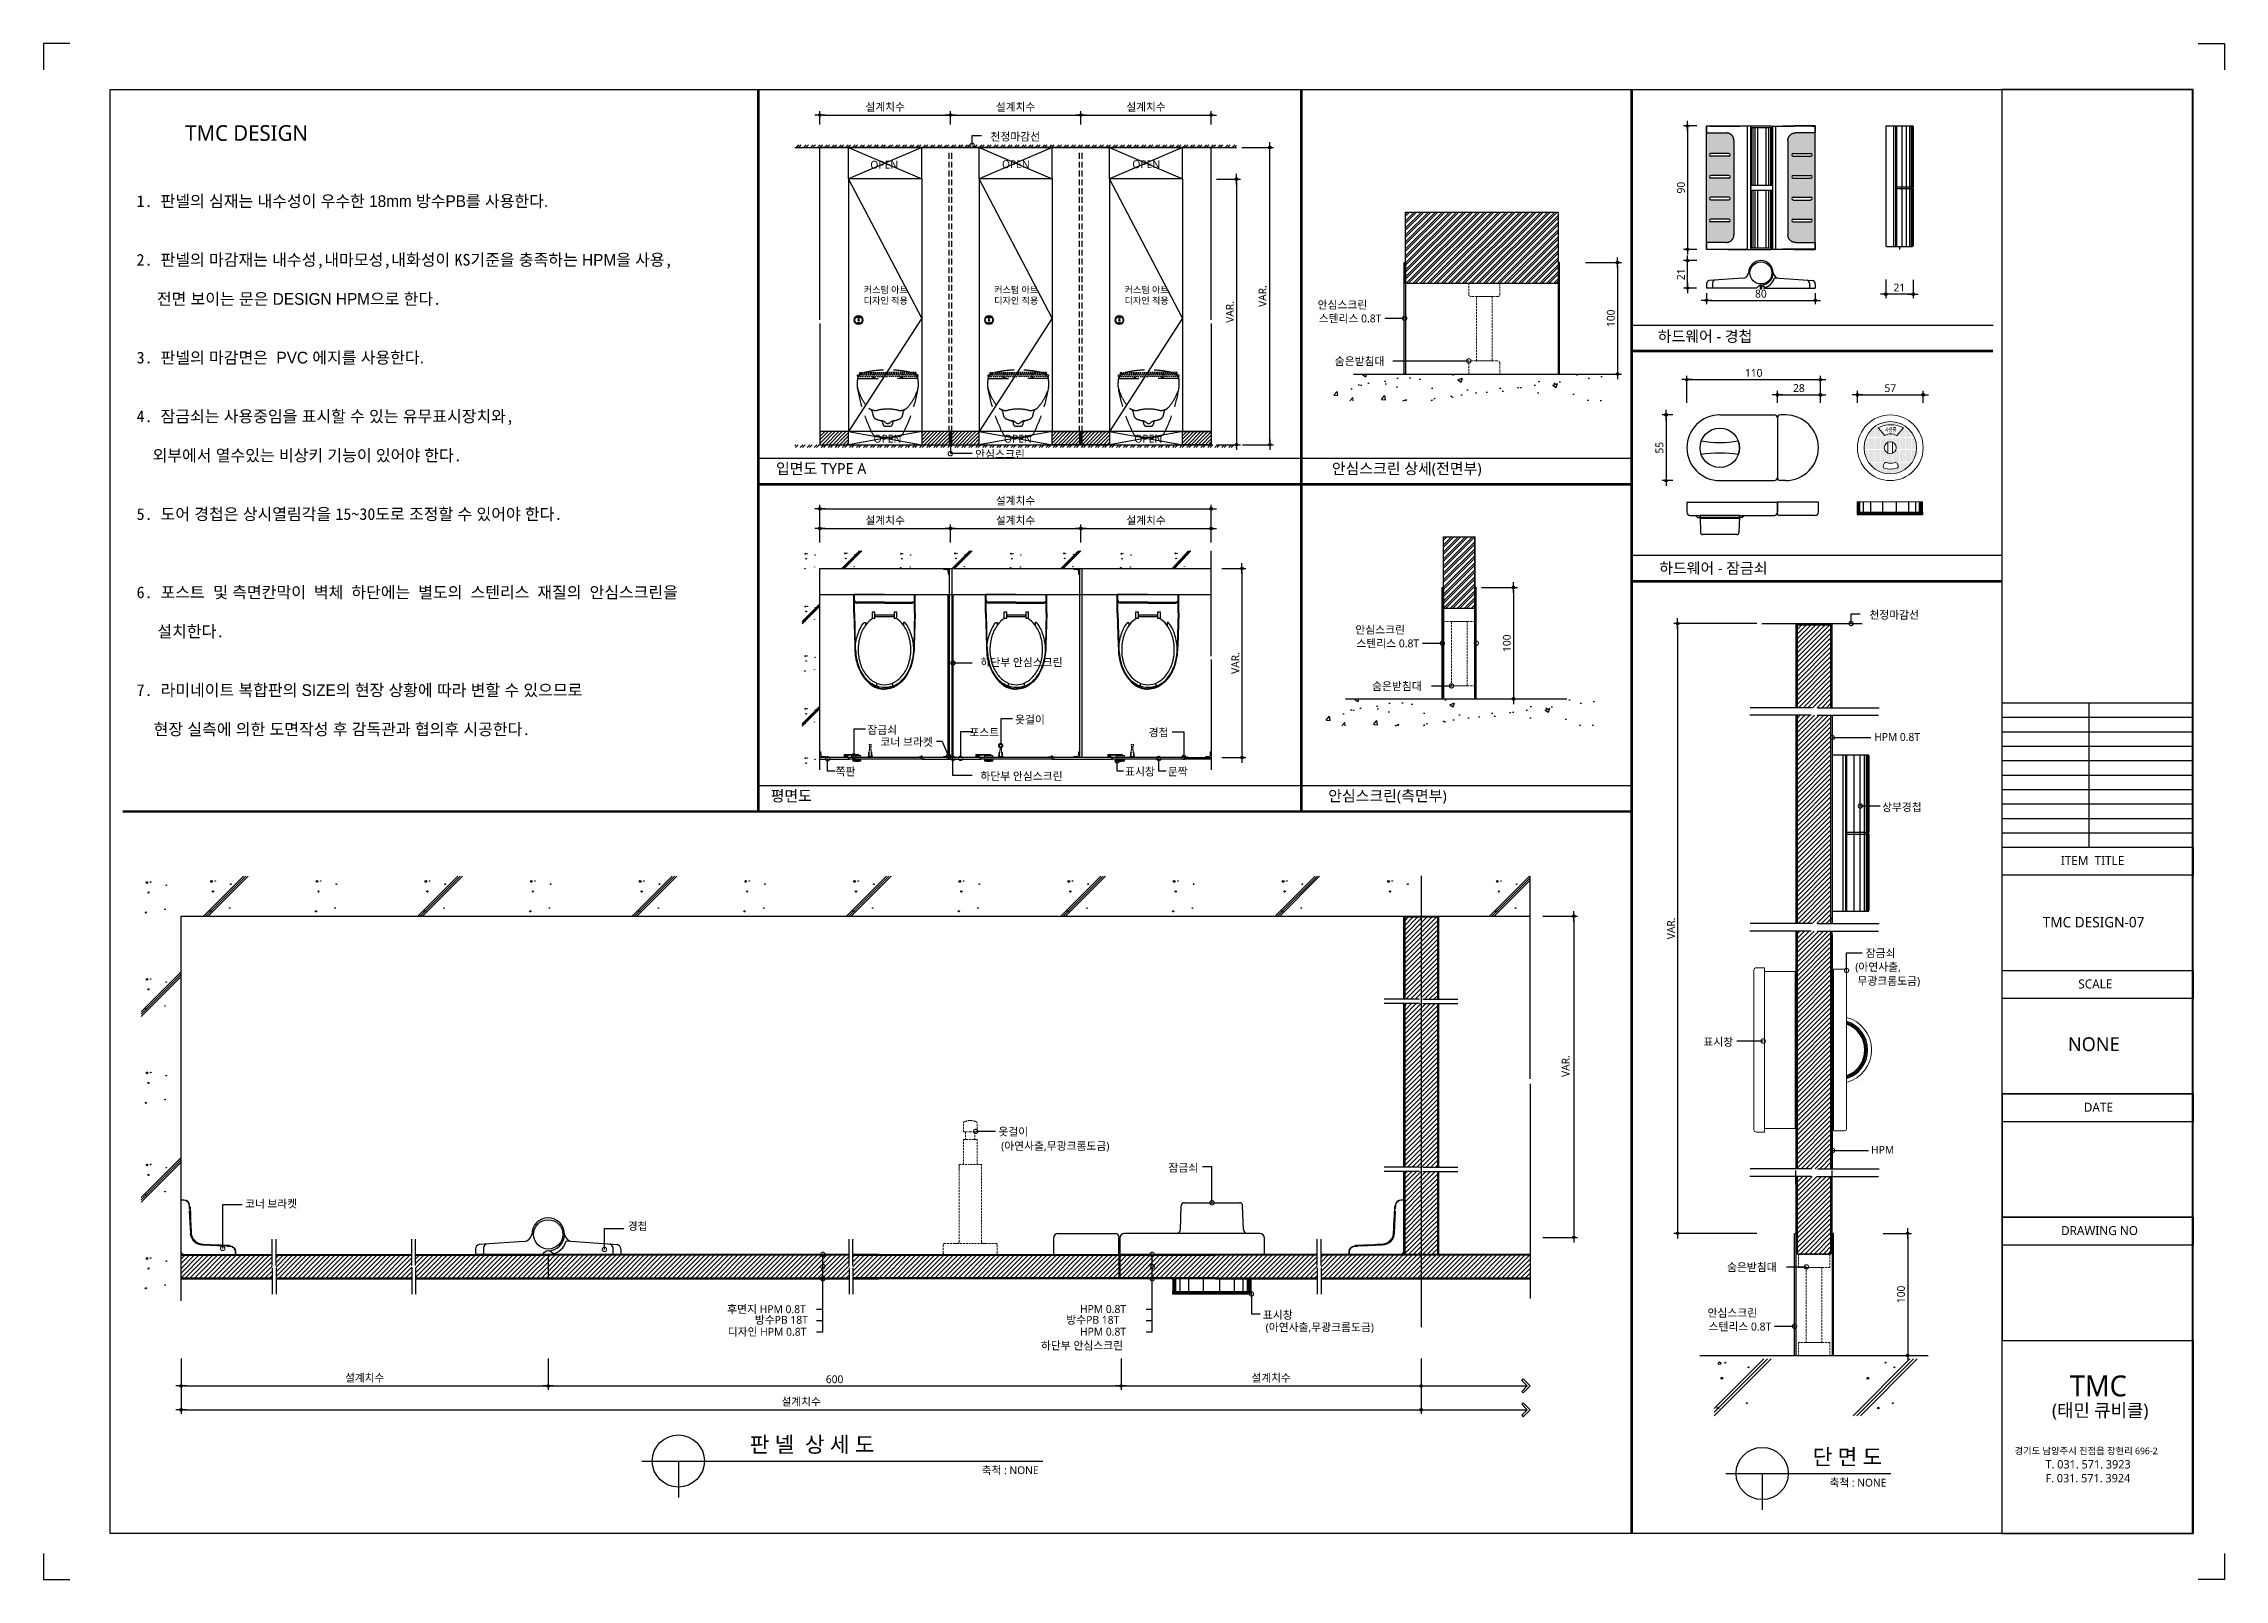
# Model space of a CAD drawing. Extents: x -256 to 8104, y -176 to 5714.
import ezdxf
from ezdxf.enums import TextEntityAlignment as Align

# ---------------------------------------------------------------- set-up
doc = ezdxf.new("R2010")
doc.units = 0
doc.header["$LTSCALE"] = 30
doc.linetypes.add('CEN', pattern=[62, 60, -1, 0, -1])
doc.linetypes.add('HIDDEN', pattern=[0.375, 0.25, -0.125])
doc.layers.get('0').update_dxf_attribs({"linetype": 'CONTINUOUS'})
doc.layers.get('DEFPOINTS').update_dxf_attribs({"linetype": 'CONTINUOUS'})
for name, color, linetype in [('02---제품선', 4, 'CONTINUOUS'), ('0_toilet', 6, 'CONTINUOUS'), ('C', 2, 'CONTINUOUS'), ('curior-0Line', 252, 'CONTINUOUS'), ('DIM', 7, 'CONTINUOUS'), ('HAT', 8, 'CONTINUOUS'), ('HID', 9, 'HIDDEN'), ('jac text', 7, 'CONTINUOUS'), ('TIT', 3, 'CONTINUOUS'), ('경첩', 4, 'CONTINUOUS'), ('문자', 3, 'CONTINUOUS'), ('부자재', 4, 'CONTINUOUS'), ('옷걸이', 4, 'CONTINUOUS'), ('잠금쇠(회전형)', 4, 'CONTINUOUS'), ('중심선', 1, 'CEN'), ('치수', 1, 'CONTINUOUS'), ('판넬', 2, 'CONTINUOUS'), ('해치', 8, 'CONTINUOUS')]:
    doc.layers.add(name, color=color, linetype=linetype)
doc.styles.add('HDW', font='gulim.ttc')
doc.styles.add('돋움', font='malgun.ttf')
doc.dimstyles.new('10', dxfattribs={"dimscale": 10, "dimtxt": 3, "dimasz": 1, "dimexe": 1.5, "dimexo": 2, "dimgap": 1, "dimtad": 1, "dimdec": 0, "dimlunit": 6, "dimtxsty": '돋움', "dimblk": 'DIMDOT', "dimcen": -1, "dimdle": 1.5, "dimclrt": 3, "dimazin": 3, "dimtfac": 1, "dimtdec": 0, "dimtix": 1, "dimtmove": 2, "dimatfit": 3, "dimldrblk": 'DIMDOT', "dimarcsym": 0})
pattern_1 = [(45, (59867.086, -48.667), (-8.980256, 8.980256), [])]
pattern_2 = [(45, (59806.501, 43.407), (-8.980256, 8.980256), [])]

# ---------------------------------------------------------------- blocks, each defined once
blk = doc.blocks.new('DIMDOT')
at = {"linetype": 'Continuous'}
blk.add_line((-2, 0), (2, 0), dxfattribs=at)
for radius in [0.5, 0.25]:
    blk.add_circle((0, 0), radius, dxfattribs=at)
blk = doc.blocks.new('*D179')
at = {"layer": 'DEFPOINTS', "color": 0}
for p in [(71408.8, 5567.2), (70908.8, 5511), (71408.8, 5511)]:
    blk.add_point(p, dxfattribs=at)
at = {"layer": 'DIM', "color": 0, "lineweight": -2, "ltscale": 10}
for p, q in [((70908.8, 5531), (70908.8, 5582.2)), ((70918.8, 5567.2), (71398.8, 5567.2)), ((71408.8, 5531), (71408.8, 5582.2))]:
    blk.add_line(p, q, dxfattribs=at)
at = {"layer": 'DIM', "color": 0, "lineweight": -2, "xscale": 10, "yscale": 10, "zscale": 10, "rotation": 180}
blk.add_blockref('DIMDOT', (70908.8, 5567.2), dxfattribs=at)
at = {"layer": 'DIM', "color": 0, "lineweight": -2, "xscale": 10, "yscale": 10, "zscale": 10}
blk.add_blockref('DIMDOT', (71408.8, 5567.2), dxfattribs=at)
at = {"layer": 'DIM', "color": 3, "insert": (71158.8, 5596.9), "char_height": 30, "attachment_point": 5, "style": '돋움'}
blk.add_mtext('설계치수', dxfattribs=at)
blk = doc.blocks.new('*D180')
at = {"layer": 'DEFPOINTS', "color": 0}
for p in [(71908.8, 5567.2), (71408.8, 5511), (71908.8, 5511)]:
    blk.add_point(p, dxfattribs=at)
at = {"layer": 'DIM', "color": 0, "lineweight": -2, "ltscale": 10}
for p, q in [((71408.8, 5531), (71408.8, 5582.2)), ((71418.8, 5567.2), (71898.8, 5567.2)), ((71908.8, 5531), (71908.8, 5582.2))]:
    blk.add_line(p, q, dxfattribs=at)
at = {"layer": 'DIM', "color": 0, "lineweight": -2, "xscale": 10, "yscale": 10, "zscale": 10, "rotation": 180}
blk.add_blockref('DIMDOT', (71408.8, 5567.2), dxfattribs=at)
at = {"layer": 'DIM', "color": 0, "lineweight": -2, "xscale": 10, "yscale": 10, "zscale": 10}
blk.add_blockref('DIMDOT', (71908.8, 5567.2), dxfattribs=at)
at = {"layer": 'DIM', "color": 3, "insert": (71658.8, 5596.9), "char_height": 30, "attachment_point": 5, "style": '돋움'}
blk.add_mtext('설계치수', dxfattribs=at)
blk = doc.blocks.new('*D181')
at = {"layer": 'DEFPOINTS', "color": 0}
for p in [(72408.8, 5567.2), (71908.8, 5511), (72408.8, 5511)]:
    blk.add_point(p, dxfattribs=at)
at = {"layer": 'DIM', "color": 0, "lineweight": -2, "ltscale": 10}
for p, q in [((71908.8, 5531), (71908.8, 5582.2)), ((71918.8, 5567.2), (72398.8, 5567.2)), ((72408.8, 5531), (72408.8, 5582.2))]:
    blk.add_line(p, q, dxfattribs=at)
at = {"layer": 'DIM', "color": 0, "lineweight": -2, "xscale": 10, "yscale": 10, "zscale": 10, "rotation": 180}
blk.add_blockref('DIMDOT', (71908.8, 5567.2), dxfattribs=at)
at = {"layer": 'DIM', "color": 0, "lineweight": -2, "xscale": 10, "yscale": 10, "zscale": 10}
blk.add_blockref('DIMDOT', (72408.8, 5567.2), dxfattribs=at)
at = {"layer": 'DIM', "color": 3, "insert": (72158.8, 5596.9), "char_height": 30, "attachment_point": 5, "style": '돋움'}
blk.add_mtext('설계치수', dxfattribs=at)
blk = doc.blocks.new('*D182')
at = {"layer": 'DEFPOINTS', "color": 0}
for p in [(72408.8, 5321.3), (72408.8, 4303.1), (72505.7, 4303.1)]:
    blk.add_point(p, dxfattribs=at)
at = {"layer": 'DIM', "color": 0, "lineweight": -2, "ltscale": 10}
for p, q in [((72428.8, 5321.3), (72520.7, 5321.3)), ((72505.7, 5311.3), (72505.7, 4313.1)), ((72428.8, 4303.1), (72520.7, 4303.1))]:
    blk.add_line(p, q, dxfattribs=at)
at = {"layer": 'DIM', "color": 0, "lineweight": -2, "xscale": 10, "yscale": 10, "zscale": 10}
for p, rotation in [((72505.7, 5321.3), 90), ((72505.7, 4303.1), 270)]:
    blk.add_blockref('DIMDOT', p, dxfattribs=dict(at, rotation=rotation))
at = {"layer": 'DIM', "color": 3, "insert": (72480.5, 4812.2), "char_height": 30, "attachment_point": 5, "rotation": 90, "style": '돋움'}
blk.add_mtext('VAR.', dxfattribs=at)
blk = doc.blocks.new('*D183')
at = {"layer": 'DEFPOINTS', "color": 0}
for p in [(72429.8, 3828.2), (72429.8, 3103.2), (72526.7, 3103.2)]:
    blk.add_point(p, dxfattribs=at)
at = {"layer": 'DIM', "color": 0, "lineweight": -2, "ltscale": 10}
for p, q in [((72449.8, 3828.2), (72541.7, 3828.2)), ((72526.7, 3818.2), (72526.7, 3113.2)), ((72449.8, 3103.2), (72541.7, 3103.2))]:
    blk.add_line(p, q, dxfattribs=at)
at = {"layer": 'DIM', "color": 0, "lineweight": -2, "xscale": 10, "yscale": 10, "zscale": 10}
for p, rotation in [((72526.7, 3828.2), 90), ((72526.7, 3103.2), 270)]:
    blk.add_blockref('DIMDOT', p, dxfattribs=dict(at, rotation=rotation))
at = {"layer": 'DIM', "color": 3, "insert": (72501.5, 3465.7), "char_height": 30, "attachment_point": 5, "rotation": 90, "style": '돋움'}
blk.add_mtext('VAR.', dxfattribs=at)
blk = doc.blocks.new('_DOTSMALL')
at = {"color": 0, "linetype": 'ByBlock', "const_width": 0.5}
blk.add_lwpolyline([(-0.0625, 0, 1), (0.0625, 0, 1)], format="xyb", close=True, dxfattribs=at)
blk = doc.blocks.new('A$C63EC304E')
at = {"layer": '치수', "color": 1, "xscale": 2.5, "yscale": 2.5, "zscale": 2.5, "rotation": 234.3098741996962}
blk.add_blockref('_DOTSMALL', (0.31, 0.31), dxfattribs=at)
blk = doc.blocks.new('A$C2BC9653E')
at = {"layer": '치수', "xscale": 0.3333333333333333, "yscale": 0.3333333333333333, "zscale": 0.3333333333333333}
blk.add_blockref('A$C63EC304E', (0, 0), dxfattribs=at)
blk = doc.blocks.new('A$C7FC71301')
at = {"layer": '치수', "rotation": 180}
blk.add_blockref('A$C2BC9653E', (0.21, 0.21), dxfattribs=at)
blk = doc.blocks.new('A$C4A20372B')
at = {"layer": '치수'}
blk.add_blockref('A$C7FC71301', (0, 0), dxfattribs=at)
blk = doc.blocks.new('A$C566469F5')
at = {"layer": '치수'}
blk.add_blockref('A$C4A20372B', (0, 0), dxfattribs=at)
blk = doc.blocks.new('A$C7E317CD4')
at = {"layer": '해치', "xscale": 2, "yscale": 2, "zscale": 2}
blk.add_blockref('A$C566469F5', (0, 0), dxfattribs=at)
blk = doc.blocks.new('A$C601D7F27')
at = {"layer": '치수'}
blk.add_blockref('A$C7E317CD4', (0, 0), dxfattribs=at)
blk = doc.blocks.new('A$C38802C08')
at = {"layer": '치수'}
blk.add_blockref('A$C601D7F27', (0, 0), dxfattribs=at)
blk = doc.blocks.new('*D184')
at = {"layer": 'DEFPOINTS', "color": 0}
for p in [(72408.8, 3981.7), (71908.8, 3908.6), (72408.8, 3908.6)]:
    blk.add_point(p, dxfattribs=at)
at = {"layer": 'DIM', "color": 0, "lineweight": -2, "ltscale": 10}
for p, q in [((71908.8, 3928.6), (71908.8, 3996.7)), ((71918.8, 3981.7), (72398.8, 3981.7)), ((72408.8, 3928.6), (72408.8, 3996.7))]:
    blk.add_line(p, q, dxfattribs=at)
at = {"layer": 'DIM', "color": 0, "lineweight": -2, "xscale": 10, "yscale": 10, "zscale": 10, "rotation": 180}
blk.add_blockref('DIMDOT', (71908.8, 3981.7), dxfattribs=at)
at = {"layer": 'DIM', "color": 0, "lineweight": -2, "xscale": 10, "yscale": 10, "zscale": 10}
blk.add_blockref('DIMDOT', (72408.8, 3981.7), dxfattribs=at)
at = {"layer": 'DIM', "color": 3, "insert": (72158.8, 4011.4), "char_height": 30, "attachment_point": 5, "style": '돋움'}
blk.add_mtext('설계치수', dxfattribs=at)
blk = doc.blocks.new('*D185')
at = {"layer": 'DEFPOINTS', "color": 0}
for p in [(72408.8, 4057.1), (70908.8, 3908.6), (72408.8, 3908.6)]:
    blk.add_point(p, dxfattribs=at)
at = {"layer": 'DIM', "color": 0, "lineweight": -2, "ltscale": 10}
for p, q in [((70908.8, 3928.6), (70908.8, 4072.1)), ((70918.8, 4057.1), (72398.8, 4057.1)), ((72408.8, 3928.6), (72408.8, 4072.1))]:
    blk.add_line(p, q, dxfattribs=at)
at = {"layer": 'DIM', "color": 0, "lineweight": -2, "xscale": 10, "yscale": 10, "zscale": 10, "rotation": 180}
blk.add_blockref('DIMDOT', (70908.8, 4057.1), dxfattribs=at)
at = {"layer": 'DIM', "color": 0, "lineweight": -2, "xscale": 10, "yscale": 10, "zscale": 10}
blk.add_blockref('DIMDOT', (72408.8, 4057.1), dxfattribs=at)
at = {"layer": 'DIM', "color": 3, "insert": (71658.8, 4086.7), "char_height": 30, "attachment_point": 5, "style": '돋움'}
blk.add_mtext('설계치수', dxfattribs=at)
blk = doc.blocks.new('*D186')
at = {"layer": 'DEFPOINTS', "color": 0}
for p in [(71908.8, 3981.7), (71408.8, 3908.6), (71908.8, 3908.6)]:
    blk.add_point(p, dxfattribs=at)
at = {"layer": 'DIM', "color": 0, "lineweight": -2, "ltscale": 10}
for p, q in [((71408.8, 3928.6), (71408.8, 3996.7)), ((71418.8, 3981.7), (71898.8, 3981.7)), ((71908.8, 3928.6), (71908.8, 3996.7))]:
    blk.add_line(p, q, dxfattribs=at)
at = {"layer": 'DIM', "color": 0, "lineweight": -2, "xscale": 10, "yscale": 10, "zscale": 10, "rotation": 180}
blk.add_blockref('DIMDOT', (71408.8, 3981.7), dxfattribs=at)
at = {"layer": 'DIM', "color": 0, "lineweight": -2, "xscale": 10, "yscale": 10, "zscale": 10}
blk.add_blockref('DIMDOT', (71908.8, 3981.7), dxfattribs=at)
at = {"layer": 'DIM', "color": 3, "insert": (71658.8, 4011.4), "char_height": 30, "attachment_point": 5, "style": '돋움'}
blk.add_mtext('설계치수', dxfattribs=at)
blk = doc.blocks.new('*D187')
at = {"layer": 'DEFPOINTS', "color": 0}
for p in [(71408.8, 3981.7), (70908.8, 3908.6), (71408.8, 3908.6)]:
    blk.add_point(p, dxfattribs=at)
at = {"layer": 'DIM', "color": 0, "lineweight": -2, "ltscale": 10}
for p, q in [((70908.8, 3928.6), (70908.8, 3996.7)), ((70918.8, 3981.7), (71398.8, 3981.7)), ((71408.8, 3928.6), (71408.8, 3996.7))]:
    blk.add_line(p, q, dxfattribs=at)
at = {"layer": 'DIM', "color": 0, "lineweight": -2, "xscale": 10, "yscale": 10, "zscale": 10, "rotation": 180}
blk.add_blockref('DIMDOT', (70908.8, 3981.7), dxfattribs=at)
at = {"layer": 'DIM', "color": 0, "lineweight": -2, "xscale": 10, "yscale": 10, "zscale": 10}
blk.add_blockref('DIMDOT', (71408.8, 3981.7), dxfattribs=at)
at = {"layer": 'DIM', "color": 3, "insert": (71158.8, 4011.4), "char_height": 30, "attachment_point": 5, "style": '돋움'}
blk.add_mtext('설계치수', dxfattribs=at)
blk = doc.blocks.new('*D188')
at = {"layer": 'DEFPOINTS', "color": 0}
for p in [(74744.3, 4552.6), (74232.3, 4444), (74744.3, 4444)]:
    blk.add_point(p, dxfattribs=at)
at = {"layer": 'DIM', "color": 0, "lineweight": -2, "ltscale": 10}
for p, q in [((74232.3, 4464), (74232.3, 4567.6)), ((74242.3, 4552.6), (74734.3, 4552.6)), ((74744.3, 4464), (74744.3, 4567.6))]:
    blk.add_line(p, q, dxfattribs=at)
at = {"layer": 'DIM', "color": 0, "lineweight": -2, "xscale": 10, "yscale": 10, "zscale": 10, "rotation": 180}
blk.add_blockref('DIMDOT', (74232.3, 4552.6), dxfattribs=at)
at = {"layer": 'DIM', "color": 0, "lineweight": -2, "xscale": 10, "yscale": 10, "zscale": 10}
blk.add_blockref('DIMDOT', (74744.3, 4552.6), dxfattribs=at)
at = {"layer": 'DIM', "color": 3, "insert": (74488.3, 4578.2), "char_height": 30, "attachment_point": 5, "style": '돋움'}
blk.add_mtext('110', dxfattribs=at)
blk = doc.blocks.new('*D189')
at = {"layer": 'DEFPOINTS', "color": 0}
for p in [(74579.2, 4444), (74744.3, 4494.6), (74744.3, 4444)]:
    blk.add_point(p, dxfattribs=at)
at = {"layer": 'DIM', "color": 0, "lineweight": -2, "ltscale": 10}
for p, q in [((74579.2, 4464), (74579.2, 4509.6)), ((74589.2, 4494.6), (74734.3, 4494.6)), ((74744.3, 4464), (74744.3, 4509.6))]:
    blk.add_line(p, q, dxfattribs=at)
at = {"layer": 'DIM', "color": 0, "lineweight": -2, "xscale": 10, "yscale": 10, "zscale": 10, "rotation": 180}
blk.add_blockref('DIMDOT', (74579.2, 4494.6), dxfattribs=at)
at = {"layer": 'DIM', "color": 0, "lineweight": -2, "xscale": 10, "yscale": 10, "zscale": 10}
blk.add_blockref('DIMDOT', (74744.3, 4494.6), dxfattribs=at)
at = {"layer": 'DIM', "color": 3, "insert": (74661.7, 4520.1), "char_height": 30, "attachment_point": 5, "style": '돋움'}
blk.add_mtext('28', dxfattribs=at)
blk = doc.blocks.new('*D190')
at = {"layer": 'DEFPOINTS', "color": 0}
for p in [(74886, 4444), (75138, 4494.6), (75138, 4444)]:
    blk.add_point(p, dxfattribs=at)
at = {"layer": 'DIM', "color": 0, "lineweight": -2, "ltscale": 10}
for p, q in [((74886, 4464), (74886, 4509.6)), ((74896, 4494.6), (75128, 4494.6)), ((75138, 4464), (75138, 4509.6))]:
    blk.add_line(p, q, dxfattribs=at)
at = {"layer": 'DIM', "color": 0, "lineweight": -2, "xscale": 10, "yscale": 10, "zscale": 10, "rotation": 180}
blk.add_blockref('DIMDOT', (74886, 4494.6), dxfattribs=at)
at = {"layer": 'DIM', "color": 0, "lineweight": -2, "xscale": 10, "yscale": 10, "zscale": 10}
blk.add_blockref('DIMDOT', (75138, 4494.6), dxfattribs=at)
at = {"layer": 'DIM', "color": 3, "insert": (75012, 4519.9), "char_height": 30, "attachment_point": 5, "style": '돋움'}
blk.add_mtext('57', dxfattribs=at)
blk = doc.blocks.new('*D191')
at = {"layer": 'DEFPOINTS', "color": 0}
for p in [(74289.9, 5525.4), (74234.9, 5052.2), (74289.9, 5052.2)]:
    blk.add_point(p, dxfattribs=at)
at = {"layer": 'DIM', "color": 0, "lineweight": -2, "ltscale": 10}
for p, q in [((74269.9, 5525.4), (74219.9, 5525.4)), ((74234.9, 5515.4), (74234.9, 5062.2)), ((74269.9, 5052.2), (74219.9, 5052.2))]:
    blk.add_line(p, q, dxfattribs=at)
at = {"layer": 'DIM', "color": 0, "lineweight": -2, "xscale": 10, "yscale": 10, "zscale": 10}
for p, rotation in [((74234.9, 5525.4), 90), ((74234.9, 5052.2), 270)]:
    blk.add_blockref('DIMDOT', p, dxfattribs=dict(at, rotation=rotation))
at = {"layer": 'DIM', "color": 3, "insert": (74209.4, 5288.8), "char_height": 30, "attachment_point": 5, "rotation": 90, "style": '돋움'}
blk.add_mtext('90', dxfattribs=at)
blk = doc.blocks.new('*D192')
at = {"layer": 'DEFPOINTS', "color": 0}
for p in [(74307.5, 4904), (74724.6, 4904), (74724.6, 4856.6)]:
    blk.add_point(p, dxfattribs=at)
at = {"layer": 'DIM', "color": 0, "lineweight": -2, "ltscale": 10}
for p, q in [((74307.5, 4884), (74307.5, 4841.6)), ((74317.5, 4856.6), (74714.6, 4856.6)), ((74724.6, 4884), (74724.6, 4841.6))]:
    blk.add_line(p, q, dxfattribs=at)
at = {"layer": 'DIM', "color": 0, "lineweight": -2, "xscale": 10, "yscale": 10, "zscale": 10, "rotation": 180}
blk.add_blockref('DIMDOT', (74307.5, 4856.6), dxfattribs=at)
at = {"layer": 'DIM', "color": 0, "lineweight": -2, "xscale": 10, "yscale": 10, "zscale": 10}
blk.add_blockref('DIMDOT', (74724.6, 4856.6), dxfattribs=at)
at = {"layer": 'DIM', "color": 3, "insert": (74516, 4882.1), "char_height": 30, "attachment_point": 5, "style": '돋움'}
blk.add_mtext('80', dxfattribs=at)
blk = doc.blocks.new('*D193')
at = {"layer": 'DEFPOINTS', "color": 0}
for p in [(74234.9, 5009), (74289.9, 5009), (74289.2, 4904)]:
    blk.add_point(p, dxfattribs=at)
at = {"layer": 'DIM', "color": 0, "lineweight": -2, "ltscale": 10}
for p, q in [((74269.9, 5009), (74219.9, 5009)), ((74234.9, 4914), (74234.9, 4999)), ((74269.2, 4904), (74219.9, 4904))]:
    blk.add_line(p, q, dxfattribs=at)
at = {"layer": 'DIM', "color": 0, "lineweight": -2, "xscale": 10, "yscale": 10, "zscale": 10}
for p, rotation in [((74234.9, 5009), 90), ((74234.9, 4904), 270)]:
    blk.add_blockref('DIMDOT', p, dxfattribs=dict(at, rotation=rotation))
at = {"layer": 'DIM', "color": 3, "insert": (74209.5, 4956.5), "char_height": 30, "attachment_point": 5, "rotation": 90, "style": '돋움'}
blk.add_mtext('21', dxfattribs=at)
blk = doc.blocks.new('*D194')
at = {"layer": 'DEFPOINTS', "color": 0}
for p in [(74994.4, 4956.2), (75099.4, 4955.5), (74994.4, 4880.5)]:
    blk.add_point(p, dxfattribs=at)
at = {"layer": 'DIM', "color": 0, "lineweight": -2, "ltscale": 10}
for p, q in [((74994.4, 4936.2), (74994.4, 4865.5)), ((75099.4, 4935.5), (75099.4, 4865.5)), ((75089.4, 4880.5), (75004.4, 4880.5))]:
    blk.add_line(p, q, dxfattribs=at)
at = {"layer": 'DIM', "color": 0, "lineweight": -2, "xscale": 10, "yscale": 10, "zscale": 10, "rotation": 180}
blk.add_blockref('DIMDOT', (74994.4, 4880.5), dxfattribs=at)
at = {"layer": 'DIM', "color": 0, "lineweight": -2, "xscale": 10, "yscale": 10, "zscale": 10}
blk.add_blockref('DIMDOT', (75099.4, 4880.5), dxfattribs=at)
at = {"layer": 'DIM', "color": 3, "insert": (75046.9, 4905.8), "char_height": 30, "attachment_point": 5, "style": '돋움'}
blk.add_mtext('21', dxfattribs=at)
blk = doc.blocks.new('A$C10E41893')
at = {"layer": '부자재'}
for p, q in [((6, 0), (6, 196)), ((123, 196), (6, 196)), ((123, 192), (6, 192)), ((55, 0), (55, 177)), ((61, 0), (61, 177)), ((6, 0), (6, -196)), ((55, 0), (55, -177)), ((61, 0), (61, -177)), ((123, -192), (6, -192)), ((123, -196), (6, -196))]:
    blk.add_line(p, q, dxfattribs=at)
for points in [[(123, 196, -0.012538), (123, 196), (335, 190, -0.055395), (445, 175, -0.154276), (577, 93, -0.179504), (612, 0, -0.179504)], [(123, 192, -0.012538), (123, 192), (335, 187, -0.055395), (444, 172, -0.154276), (574, 91, -0.179504), (608, 0, -0.179504)], [(157, -72, 0.089162), (200, -119, 0.085733), (270, -155, 0.075373), (359, -168, 0.075373), (447, -155, 0.085733), (517, -119, 0.106084), (567, -62, 0.126931), (583, 0, 0.126931), (567, 62, 0.106084), (517, 119, 0.085733), (447, 155, 0.075373), (359, 168, 0.075373), (270, 155, 0.085733), (200, 119, 0.089162), (157, 72)], [(572, 51), (589, 51), (589, 60, 0.021185), (583, 71, 0.106084), (528, 134, 0.085733), (453, 172, 0.075373), (359, 187, 0.075373), (265, 172, 0.085733), (189, 134, 0.007337), (184, 130), (184, 122), (205, 122)], [(123, -196, 0.012538), (123, -196), (335, -190, 0.055395), (445, -175, 0.154276), (577, -93, 0.179504), (612, 0, 0.179504)], [(123, -192, 0.012538), (123, -192), (335, -187, 0.055395), (444, -172, 0.154276), (574, -91, 0.179504), (608, 0, 0.179504)], [(589, -51, 0.090214), (598, 0, 0.090214), (589, 51, 0.106084)], [(572, -51), (589, -51), (589, -60, -0.021185), (583, -71, -0.106084), (528, -134, -0.085733), (453, -172, -0.075373), (359, -187, -0.075373), (265, -172, -0.085733), (189, -134, -0.007337), (184, -130), (184, -122), (205, -122)]]:
    blk.add_lwpolyline(points, format="xyb", dxfattribs=at)
blk.add_lwpolyline([(138, -61), (119, -61), (119, -79), (157, -79), (157, -61), (138, -61), (147, -61), (147, 61), (138, 61), (157, 61), (157, 79), (119, 79), (119, 61), (138, 61), (138, -61), (119, -61)], dxfattribs=at)
for centre, start, end in [((40, 177), 0, 90), ((46, 177), 0, 90), ((40, -177), 270, 0), ((46, -177), 270, 0)]:
    blk.add_arc(centre, 15, start, end, dxfattribs=at)
blk = doc.blocks.new('A$C460A2A32')
at = {"color": 0}
for p, q in [((3, 20), (0, 16)), ((3, 20), (9, 20)), ((4, 10), (162, 10)), ((9, 20), (162, 20)), ((13, 32), (11, 30)), ((13, 32), (162, 32)), ((13, 27), (162, 27)), ((312, 32), (162, 32)), ((312, 27), (162, 27)), ((316, 20), (162, 20)), ((321, 10), (162, 10)), ((312, 32), (313, 30)), ((322, 20), (316, 20)), ((322, 20), (324, 16))]:
    blk.add_line(p, q, dxfattribs=at)
for centre, radius, start, end in [((4, 14), 4, 150.0107, 270), ((13, 29), 2, 135, 270), ((109, 28), 26, 182.6717, 198.4118), ((109, 10), 26, 180, 202.6199), ((107, 28), 23, 183.0205, 200.9186), ((107, 10), 23, 180, 205.7715), ((69, 10), 23, 334.2285, 0), ((69, 28), 23, 339.0814, 356.9795), ((67, 10), 26, 337.3801, 0), ((67, 28), 26, 341.5882, 357.3283), ((257, 10), 26, 180, 202.6199), ((257, 28), 26, 182.6717, 198.4118), ((256, 28), 23, 183.0205, 200.9186), ((256, 10), 23, 180, 205.7715), ((217, 10), 23, 334.2285, 0), ((217, 28), 23, 339.0814, 356.9795), ((216, 28), 26, 341.5882, 357.3283), ((216, 10), 26, 337.3801, 0), ((312, 29), 2, 270, 45), ((321, 14), 4, 270, 29.9893)]:
    blk.add_arc(centre, radius, start, end, dxfattribs=at)
blk = doc.blocks.new('*D195')
at = {"layer": 'DEFPOINTS', "color": 0}
for p in [(74197.9, 4417.4), (74152.3, 4165.4), (74197.9, 4165.4)]:
    blk.add_point(p, dxfattribs=at)
at = {"layer": 'DIM', "color": 0, "lineweight": -2, "ltscale": 10}
for p, q in [((74177.9, 4417.4), (74137.3, 4417.4)), ((74152.3, 4407.4), (74152.3, 4175.4)), ((74177.9, 4165.4), (74137.3, 4165.4))]:
    blk.add_line(p, q, dxfattribs=at)
at = {"layer": 'DIM', "color": 0, "lineweight": -2, "xscale": 10, "yscale": 10, "zscale": 10}
for p, rotation in [((74152.3, 4417.4), 90), ((74152.3, 4165.4), 270)]:
    blk.add_blockref('DIMDOT', p, dxfattribs=dict(at, rotation=rotation))
at = {"layer": 'DIM', "color": 3, "insert": (74127, 4291.4), "char_height": 30, "attachment_point": 5, "rotation": 90, "style": '돋움'}
blk.add_mtext('55', dxfattribs=at)
blk = doc.blocks.new('*D196')
at = {"layer": 'DEFPOINTS', "color": 0}
for p in [(74520.9, 3617.4), (74196.8, 1278.5), (74520.9, 1278.5)]:
    blk.add_point(p, dxfattribs=at)
at = {"layer": 'DIM', "color": 0, "lineweight": -2, "ltscale": 10}
for p, q in [((74500.9, 3617.4), (74181.8, 3617.4)), ((74196.8, 3607.4), (74196.8, 1288.5)), ((74500.9, 1278.5), (74181.8, 1278.5))]:
    blk.add_line(p, q, dxfattribs=at)
at = {"layer": 'DIM', "color": 0, "lineweight": -2, "xscale": 10, "yscale": 10, "zscale": 10}
for p, rotation in [((74196.8, 3617.4), 90), ((74196.8, 1278.5), 270)]:
    blk.add_blockref('DIMDOT', p, dxfattribs=dict(at, rotation=rotation))
at = {"layer": 'DIM', "color": 3, "insert": (74171.6, 2448), "char_height": 30, "attachment_point": 5, "rotation": 90, "style": '돋움'}
blk.add_mtext('VAR.', dxfattribs=at)
blk = doc.blocks.new('A$C13EB2441')
for p, q in [((0.84, 7.37), (0.84, 14.11)), ((0.84, 6.74), (0.84, 0))]:
    blk.add_line(p, q)
blk = doc.blocks.new('*D197')
at = {"layer": 'DEFPOINTS', "color": 0}
for p in [(74964.4, 1278.5), (74964.4, 810.2), (75078.7, 810.2)]:
    blk.add_point(p, dxfattribs=at)
at = {"layer": 'DIM', "color": 0, "lineweight": -2, "ltscale": 10}
for p, q in [((74984.4, 1278.5), (75093.7, 1278.5)), ((75078.7, 1268.5), (75078.7, 820.2)), ((74984.4, 810.2), (75093.7, 810.2))]:
    blk.add_line(p, q, dxfattribs=at)
at = {"layer": 'DIM', "color": 0, "lineweight": -2, "xscale": 10, "yscale": 10, "zscale": 10}
for p, rotation in [((75078.7, 1278.5), 90), ((75078.7, 810.2), 270)]:
    blk.add_blockref('DIMDOT', p, dxfattribs=dict(at, rotation=rotation))
at = {"layer": 'DIM', "color": 3, "insert": (75053.1, 1044.4), "char_height": 30, "attachment_point": 5, "rotation": 90, "style": '돋움'}
blk.add_mtext('100', dxfattribs=at)
blk = doc.blocks.new('*D198')
at = {"layer": 'DEFPOINTS', "color": 0}
for p in [(73424.7, 3755.5), (73424.7, 3328.1), (73567.6, 3328.1)]:
    blk.add_point(p, dxfattribs=at)
at = {"layer": 'DIM', "color": 0, "lineweight": -2, "ltscale": 10}
for p, q in [((73444.7, 3755.5), (73582.6, 3755.5)), ((73567.6, 3745.5), (73567.6, 3338.1)), ((73444.7, 3328.1), (73582.6, 3328.1))]:
    blk.add_line(p, q, dxfattribs=at)
at = {"layer": 'DIM', "color": 0, "lineweight": -2, "xscale": 10, "yscale": 10, "zscale": 10}
for p, rotation in [((73567.6, 3755.5), 90), ((73567.6, 3328.1), 270)]:
    blk.add_blockref('DIMDOT', p, dxfattribs=dict(at, rotation=rotation))
at = {"layer": 'DIM', "color": 3, "insert": (73542.1, 3541.8), "char_height": 30, "attachment_point": 5, "rotation": 90, "style": '돋움'}
blk.add_mtext('100', dxfattribs=at)
blk = doc.blocks.new('*D199')
at = {"layer": 'DEFPOINTS', "color": 0}
for p in [(72505.7, 5442.8), (72633.1, 5442.8), (72508.2, 4303.1)]:
    blk.add_point(p, dxfattribs=at)
at = {"layer": 'DIM', "color": 0, "lineweight": -2, "ltscale": 10}
for p, q in [((72525.7, 5442.8), (72648.1, 5442.8)), ((72633.1, 4313.1), (72633.1, 5432.8)), ((72528.2, 4303.1), (72648.1, 4303.1))]:
    blk.add_line(p, q, dxfattribs=at)
at = {"layer": 'DIM', "color": 0, "lineweight": -2, "xscale": 10, "yscale": 10, "zscale": 10}
for p, rotation in [((72633.1, 5442.8), 90), ((72633.1, 4303.1), 270)]:
    blk.add_blockref('DIMDOT', p, dxfattribs=dict(at, rotation=rotation))
at = {"layer": 'DIM', "color": 3, "insert": (72605.8, 4872.9), "char_height": 30, "attachment_point": 5, "rotation": 90, "style": '돋움'}
blk.add_mtext('VAR.', dxfattribs=at)
blk = doc.blocks.new('*D200')
at = {"layer": 'DEFPOINTS', "color": 0}
for p in [(73823.4, 5001.6), (73823.4, 4574.2), (73966.3, 4574.2)]:
    blk.add_point(p, dxfattribs=at)
at = {"layer": 'DIM', "color": 0, "lineweight": -2, "ltscale": 10}
for p, q in [((73843.4, 5001.6), (73981.3, 5001.6)), ((73966.3, 4991.6), (73966.3, 4584.2)), ((73843.4, 4574.2), (73981.3, 4574.2))]:
    blk.add_line(p, q, dxfattribs=at)
at = {"layer": 'DIM', "color": 0, "lineweight": -2, "xscale": 10, "yscale": 10, "zscale": 10}
for p, rotation in [((73966.3, 5001.6), 90), ((73966.3, 4574.2), 270)]:
    blk.add_blockref('DIMDOT', p, dxfattribs=dict(at, rotation=rotation))
at = {"layer": 'DIM', "color": 3, "insert": (73940.7, 4787.9), "char_height": 30, "attachment_point": 5, "rotation": 90, "style": '돋움'}
blk.add_mtext('100', dxfattribs=at)
blk = doc.blocks.new('*D201')
at = {"layer": 'DEFPOINTS', "color": 0}
for p in [(68459.9, 818.9), (69867, 818.9), (69867, 693.2)]:
    blk.add_point(p, dxfattribs=at)
at = {"layer": 'DIM', "color": 0, "lineweight": -2, "ltscale": 10}
for p, q in [((68459.9, 798.9), (68459.9, 678.2)), ((69867, 798.9), (69867, 678.2)), ((68469.9, 693.2), (69857, 693.2))]:
    blk.add_line(p, q, dxfattribs=at)
at = {"layer": 'DIM', "color": 0, "lineweight": -2, "xscale": 10, "yscale": 10, "zscale": 10, "rotation": 180}
blk.add_blockref('DIMDOT', (68459.9, 693.2), dxfattribs=at)
at = {"layer": 'DIM', "color": 0, "lineweight": -2, "xscale": 10, "yscale": 10, "zscale": 10}
blk.add_blockref('DIMDOT', (69867, 693.2), dxfattribs=at)
at = {"layer": 'DIM', "color": 3, "insert": (69163.5, 722.9), "char_height": 30, "attachment_point": 5, "style": '돋움'}
blk.add_mtext('설계치수', dxfattribs=at)
blk = doc.blocks.new('*D202')
at = {"layer": 'DEFPOINTS', "color": 0}
for p in [(68459.9, 818.9), (73213.8, 818.9), (73213.8, 601.8)]:
    blk.add_point(p, dxfattribs=at)
at = {"layer": 'DIM', "color": 0, "lineweight": -2, "ltscale": 10}
for p, q in [((68459.9, 798.9), (68459.9, 586.8)), ((73213.8, 798.9), (73213.8, 586.8)), ((68469.9, 601.8), (73203.8, 601.8))]:
    blk.add_line(p, q, dxfattribs=at)
at = {"layer": 'DIM', "color": 0, "lineweight": -2, "xscale": 10, "yscale": 10, "zscale": 10, "rotation": 180}
blk.add_blockref('DIMDOT', (68459.9, 601.8), dxfattribs=at)
at = {"layer": 'DIM', "color": 0, "lineweight": -2, "xscale": 10, "yscale": 10, "zscale": 10}
blk.add_blockref('DIMDOT', (73213.8, 601.8), dxfattribs=at)
at = {"layer": 'DIM', "color": 3, "insert": (70836.9, 631.4), "char_height": 30, "attachment_point": 5, "style": '돋움'}
blk.add_mtext('설계치수', dxfattribs=at)
blk = doc.blocks.new('*D203')
at = {"layer": 'DEFPOINTS', "color": 0}
for p in [(72063, 818.9), (73213.8, 818.9), (73213.8, 693.2)]:
    blk.add_point(p, dxfattribs=at)
at = {"layer": 'DIM', "color": 0, "lineweight": -2, "ltscale": 10}
for p, q in [((72063, 798.9), (72063, 678.2)), ((73213.8, 798.9), (73213.8, 678.2)), ((72073, 693.2), (73203.8, 693.2))]:
    blk.add_line(p, q, dxfattribs=at)
at = {"layer": 'DIM', "color": 0, "lineweight": -2, "xscale": 10, "yscale": 10, "zscale": 10, "rotation": 180}
blk.add_blockref('DIMDOT', (72063, 693.2), dxfattribs=at)
at = {"layer": 'DIM', "color": 0, "lineweight": -2, "xscale": 10, "yscale": 10, "zscale": 10}
blk.add_blockref('DIMDOT', (73213.8, 693.2), dxfattribs=at)
at = {"layer": 'DIM', "color": 3, "insert": (72638.4, 722.9), "char_height": 30, "attachment_point": 5, "style": '돋움'}
blk.add_mtext('설계치수', dxfattribs=at)
blk = doc.blocks.new('*D204')
at = {"layer": 'DEFPOINTS', "color": 0}
for p in [(69867, 818.9), (72063, 818.9), (72063, 693.2)]:
    blk.add_point(p, dxfattribs=at)
at = {"layer": 'DIM', "color": 0, "lineweight": -2, "ltscale": 10}
for p, q in [((69867, 798.9), (69867, 678.2)), ((72063, 798.9), (72063, 678.2)), ((69877, 693.2), (72053, 693.2))]:
    blk.add_line(p, q, dxfattribs=at)
at = {"layer": 'DIM', "color": 0, "lineweight": -2, "xscale": 10, "yscale": 10, "zscale": 10, "rotation": 180}
blk.add_blockref('DIMDOT', (69867, 693.2), dxfattribs=at)
at = {"layer": 'DIM', "color": 0, "lineweight": -2, "xscale": 10, "yscale": 10, "zscale": 10}
blk.add_blockref('DIMDOT', (72063, 693.2), dxfattribs=at)
at = {"layer": 'DIM', "color": 3, "insert": (70965, 718.7), "char_height": 30, "attachment_point": 5, "style": '돋움'}
blk.add_mtext('600', dxfattribs=at)
blk = doc.blocks.new('A$C06B31977')
for p, q in [((1.26, 11.06), (1.26, 21.17)), ((1.26, 10.11), (1.26, 0))]:
    blk.add_line(p, q)
blk = doc.blocks.new('*D205')
at = {"layer": 'DEFPOINTS', "color": 0}
for p in [(73660.6, 2494.6), (73660.6, 1263.2), (73798.5, 1263.2)]:
    blk.add_point(p, dxfattribs=at)
at = {"layer": 'DIM', "color": 0, "lineweight": -2, "ltscale": 10}
for p, q in [((73680.6, 2494.6), (73813.5, 2494.6)), ((73798.5, 2484.6), (73798.5, 1273.2)), ((73680.6, 1263.2), (73813.5, 1263.2))]:
    blk.add_line(p, q, dxfattribs=at)
at = {"layer": 'DIM', "color": 0, "lineweight": -2, "xscale": 10, "yscale": 10, "zscale": 10}
for p, rotation in [((73798.5, 2494.6), 90), ((73798.5, 1263.2), 270)]:
    blk.add_blockref('DIMDOT', p, dxfattribs=dict(at, rotation=rotation))
at = {"layer": 'DIM', "color": 3, "insert": (73767.7, 1919.8), "char_height": 30, "attachment_point": 5, "rotation": 90, "style": '돋움'}
blk.add_mtext('VAR.', dxfattribs=at)
blk = doc.blocks.new('DESIGN-07', base_point=(68188.6, 127.1))
h = blk.add_hatch()
h.set_pattern_fill('ANSI31', color=3, scale=3, angle=180)
h.set_pattern_definition([(225, (68227.086, -48.667), (6.735192, -6.735192), [])])
h.paths.add_polyline_path([(71018.8, 4353.1), (70908.8, 4353.1), (70908.8, 4303.1), (71018.8, 4303.1)])
h.paths.add_polyline_path([(71403.8, 4353.1), (71298.8, 4353.1), (71298.8, 4303.1), (71403.8, 4303.1)])
h.paths.add_polyline_path([(71518.8, 4353.1), (71413.8, 4353.1), (71413.8, 4303.1), (71518.8, 4303.1)])
h.paths.add_polyline_path([(71903.8, 4353.1), (71798.8, 4353.1), (71798.8, 4303.1), (71903.8, 4303.1)])
h.paths.add_polyline_path([(72018.8, 4353.1), (71913.8, 4353.1), (71913.8, 4303.1), (72018.8, 4303.1)])
h.paths.add_polyline_path([(72408.8, 4353.1), (72298.8, 4353.1), (72298.8, 4303.1), (72408.8, 4303.1)])
h = blk.add_hatch()
h.set_pattern_fill('ANSI31', color=2, style=0)
h.set_pattern_definition([(45, (68227.086, -48.6668), (-2.245064, 2.245064), [])])
h.paths.add_polyline_path([(71413.8, 4353.1), (71403.8, 4353.1), (71403.8, 4303.1), (71413.8, 4303.1)])
h = blk.add_hatch()
h.set_pattern_fill('ANSI31', color=2, style=0)
h.set_pattern_definition([(45, (68727.086, -48.6668), (-2.245064, 2.245064), [])])
h.paths.add_polyline_path([(71913.8, 4353.1), (71903.8, 4353.1), (71903.8, 4303.1), (71913.8, 4303.1)])
h = blk.add_hatch()
h.set_pattern_fill('ANSI31', color=2, style=0)
h.set_pattern_definition([(45, (71405.2524, 1791.3226), (-2.245064, 2.245064), [])])
h.paths.add_polyline_path([(73299.7, 3755.5), (73294.7, 3755.5), (73294.7, 3543.9, -1), (73294.7, 3539.7), (73294.7, 3328.1), (73299.7, 3328.1)])
h.paths.add_polyline_path([(73424.7, 3539.7, -1), (73424.7, 3543.9), (73424.7, 3755.5), (73419.7, 3755.5), (73419.7, 3328.1), (73424.7, 3328.1)])
at = {"layer": 'HAT'}
h = blk.add_hatch(dxfattribs=at)
h.set_pattern_fill('ANSI32', color=256, scale=2, style=0)
h.set_pattern_definition([(45, (59572.717, -190.143), (-13.470384, 13.470384), []), (45, (59581.697, -190.143), (-13.470384, 13.470384), [])])
h.paths.add_polyline_path([(70812.1, 5452.8), (72505.7, 5452.8), (72505.7, 5442.8), (70812.1, 5442.8)])
h = blk.add_hatch(dxfattribs=at)
h.set_pattern_fill('ANSI32', color=256, scale=2, style=0)
h.set_pattern_definition([(45, (59896.99, -57.5), (-13.470384, 13.470384), []), (45, (59905.97, -57.5), (-13.470384, 13.470384), [])])
h.paths.add_polyline_path([(73153.9, 5195.4), (73739.3, 5195.4), (73739.3, 4920.8), (73153.9, 4920.8)])
h = blk.add_hatch(dxfattribs=at)
h.set_pattern_fill('ANSI32', color=256, scale=2, style=0)
h.set_pattern_definition([(45, (59572.717, -8.163), (-13.470384, 13.470384), []), (45, (59581.697, -8.163), (-13.470384, 13.470384), [])])
h.paths.add_polyline_path([(70812.1, 4292.6), (72505.7, 4292.6), (72505.7, 4302.6), (70812.1, 4302.6)])
h = blk.add_hatch(dxfattribs=at)
h.set_pattern_fill('ANSI32', color=256, scale=2, style=0)
h.set_pattern_definition([(45, (68218.403, -48.667), (-13.470384, 13.470384), []), (45, (68227.384, -48.667), (-13.470384, 13.470384), [])])
h.paths.add_polyline_path([(73419.7, 3949.3), (73299.7, 3949.3), (73299.7, 3674.7), (73419.7, 3674.7), (73419.7, 3755.5)])
at = {"layer": 'HAT', "transparency": 33554687}
h = blk.add_hatch(dxfattribs=at)
h.set_pattern_fill('ANSI31', color=256, scale=4)
h.set_pattern_definition(pattern_1)
h.paths.add_polyline_path([(74711.1, 3294.5), (74733.3, 3294.5), (74784.7, 3294.5), (74784.7, 3612.4), (74654.7, 3612.4), (74654.7, 3294.5)])
at = {"layer": 'HAT'}
h = blk.add_hatch(dxfattribs=at)
h.set_pattern_fill('ANSI31', color=256, scale=4, style=0)
h.set_pattern_definition(pattern_1)
edge = h.paths.add_edge_path()
edge.add_line((74784.7, 3216.7), (74725.3, 3216.7))
edge.add_arc((74723.2, 3216.7), 2.08, -54.30987, 0, ccw=False)
edge.add_arc((74723.2, 3216.7), 2.08, 125.69013, 305.69013, ccw=False)
edge.add_arc((74723.2, 3216.7), 2.08, 0, 125.69013, ccw=False)
edge.add_line((74725.3, 3216.7), (74784.7, 3216.7))
edge.add_line((74784.7, 3216.7), (74784.7, 3265.4))
edge.add_line((74784.7, 3265.4), (74774.4, 3265.4))
edge.add_spline(control_points=[(74771.6, 3257.6), (74772.6, 3260.3), (74773.5, 3262.9), (74774.4, 3265.4)], knot_values=[0, 0, 0, 0, 0.152076, 0.152076, 0.152076, 0.152076], degree=3, periodic=0)
edge.add_line((74774.4, 3265.4), (74719.7, 3265.4))
edge.add_line((74719.7, 3265.4), (74719.7, 2466.9))
edge.add_line((74719.7, 2466.9), (74776.4, 2466.9))
edge.add_spline(control_points=[(74776.4, 2466.9), (74779.6, 2475.7), (74782.6, 2483.5), (74784.7, 2487.3)], knot_values=[0.152076, 0.152076, 0.152076, 0.152076, 0.673721, 0.673721, 0.673721, 0.673721], degree=3, periodic=0)
edge.add_spline(control_points=[(74787.1, 2466.9), (74787.6, 2476.9), (74788.7, 2492.3), (74785.8, 2489.3), (74784.7, 2487.3)], knot_values=[0.673721, 0.673721, 0.673721, 0.673721, 1.332503, 1.60798, 1.60798, 1.60798, 1.60798], degree=3, periodic=0)
edge.add_line((74784.7, 2487.3), (74784.7, 3216.7))
h.paths.add_polyline_path([(74719.7, 3265.4), (74654.7, 3265.4), (74654.7, 2466.9), (74719.7, 2466.9)])
h = blk.add_hatch(dxfattribs=at)
h.set_pattern_fill('ANSI31', color=256, scale=4, style=0)
h.set_pattern_definition(pattern_1)
h.paths.add_polyline_path([(74719.7, 1981.4), (74654.7, 1981.4), (74654.7, 1525.9), (74719.7, 1525.9), (74719.7, 1635.3, -0.567825), (74719.7, 1638.9)])
h.paths.add_polyline_path([(74784.7, 1981.4), (74719.7, 1981.4), (74719.7, 1638.9, -0.582142), (74722.8, 1637.1), (74784.7, 1637.1)])
edge = h.paths.add_edge_path()
edge.add_line((74784.7, 1637.1), (74722.8, 1637.1))
edge.add_arc((74720.8, 1637.1), 2.08, -54.30987, 0, ccw=False)
edge.add_arc((74720.8, 1637.1), 2.08, 239.17799, 305.69013, ccw=False)
edge.add_line((74719.7, 1635.3), (74719.7, 1525.9))
edge.add_line((74719.7, 1525.9), (74776.4, 1525.9))
edge.add_spline(control_points=[(74776.4, 1525.9), (74779.6, 1534.6), (74782.6, 1542.4), (74784.7, 1546.2)], knot_values=[0.152076, 0.152076, 0.152076, 0.152076, 0.673721, 0.673721, 0.673721, 0.673721], degree=3, periodic=0)
edge.add_line((74784.7, 1546.2), (74784.7, 1637.1))
h.paths.add_polyline_path([(74719.7, 2437.9), (74654.7, 2437.9), (74654.7, 1981.4), (74719.7, 1981.4)])
edge = h.paths.add_edge_path()
edge.add_line((74784.7, 2437.9), (74774.4, 2437.9))
edge.add_spline(control_points=[(74771.6, 2430.1), (74772.6, 2432.7), (74773.5, 2435.4), (74774.4, 2437.9)], knot_values=[0, 0, 0, 0, 0.152076, 0.152076, 0.152076, 0.152076], degree=3, periodic=0)
edge.add_line((74774.4, 2437.9), (74719.7, 2437.9))
edge.add_line((74719.7, 2437.9), (74719.7, 1981.4))
edge.add_line((74719.7, 1981.4), (74784.7, 1981.4))
edge.add_line((74784.7, 1981.4), (74784.7, 2437.9))
at = {"layer": 'HAT', "transparency": 33554687}
h = blk.add_hatch(dxfattribs=at)
h.set_pattern_fill('ANSI31', color=256, scale=4, style=0)
h.set_pattern_definition(pattern_1)
h.paths.add_polyline_path([(74709.1, 1496.8), (74654.7, 1496.8), (74654.7, 1200.1), (74719.7, 1200.1), (74719.7, 1496.8)])
h.paths.add_polyline_path([(74784.7, 1496.8), (74731.3, 1496.8), (74719.7, 1496.8), (74719.7, 1200.1), (74784.7, 1200.1)])
at = {"layer": '해치'}
h = blk.add_hatch(dxfattribs=at)
h.set_pattern_fill('DOTS', color=256, scale=2.628474)
h.set_pattern_definition([(0, (71345.76, 5860.3747), (2.086351, 4.172702), [0, -4.172702])])
edge = h.paths.add_edge_path()
edge.add_line((74308, 5078.8), (74308, 5078.8))
edge.add_spline(control_points=[(74308, 5078.8), (74308.3, 5078.8), (74319.8, 5078.8)], knot_values=[-0.724312, -0.724312, -0.724312, 0.724312, 0.724312, 0.724312], weights=[1, 0.748956, 1], degree=2, periodic=0)
edge.add_line((74319.8, 5078.8), (74383.7, 5078.8))
edge.add_spline(control_points=[(74383.7, 5078.8), (74412.6, 5078.8), (74412.6, 5107.7)], knot_values=[-1.570796, -1.570796, -1.570796, 0, 0, 0], weights=[1, 0.707107, 1], degree=2, periodic=0)
edge.add_line((74412.6, 5107.7), (74412.6, 5469.9))
edge.add_spline(control_points=[(74412.6, 5469.9), (74412.6, 5498.8), (74383.7, 5498.8)], knot_values=[0, 0, 0, 1.570796, 1.570796, 1.570796], weights=[1, 0.707107, 1], degree=2, periodic=0)
edge.add_line((74383.7, 5498.8), (74319.8, 5498.8))
edge.add_spline(control_points=[(74319.8, 5498.8), (74308.3, 5498.8), (74308, 5498.8)], knot_values=[-0.724312, -0.724312, -0.724312, 0.724312, 0.724312, 0.724312], weights=[1, 0.748956, 1], degree=2, periodic=0)
edge.add_line((74308, 5498.8), (74308, 5078.8))
h.paths.add_polyline_path([(74392.9, 5420.1, -0.414214), (74398.1, 5414.8, -0.414214), (74392.9, 5409.5), (74324.5, 5409.5, -0.414214), (74319.3, 5414.8, -0.414214), (74324.5, 5420.1)], flags=16)
h.paths.add_polyline_path([(74392.9, 5336.1, -0.414214), (74398.1, 5330.8, -0.414214), (74392.9, 5325.5), (74324.5, 5325.5, -0.414214), (74319.3, 5330.8, -0.414214), (74324.5, 5336.1)], flags=16)
h.paths.add_polyline_path([(74392.9, 5252, -0.414214), (74398.1, 5246.8, -0.414214), (74392.9, 5241.5), (74324.5, 5241.5, -0.414214), (74319.3, 5246.8, -0.414214), (74324.5, 5252)], flags=16)
h.paths.add_polyline_path([(74392.9, 5168, -0.414214), (74398.1, 5162.8, -0.414214), (74392.9, 5157.5), (74324.5, 5157.5, -0.414214), (74319.3, 5162.8, -0.414214), (74324.5, 5168)], flags=16)
h = blk.add_hatch(dxfattribs=at)
h.set_pattern_fill('DOTS', color=256, scale=2.628474)
h.set_pattern_definition([(0, (70871.1426, 5860.3747), (2.086351, 4.1727023), [0, -4.1727023])])
edge = h.paths.add_edge_path()
edge.add_spline(control_points=[(74619.4, 5469.9), (74619.4, 5498.8), (74648.3, 5498.8)], knot_values=[0, 0, 0, 1.570796, 1.570796, 1.570796], weights=[1, 0.707107, 1], degree=2, periodic=0)
edge.add_line((74648.3, 5498.8), (74712.2, 5498.8))
edge.add_spline(control_points=[(74712.2, 5498.8), (74723.8, 5498.8), (74724, 5498.8)], knot_values=[-0.724312, -0.724312, -0.724312, 0.724312, 0.724312, 0.724312], weights=[1, 0.748956, 1], degree=2, periodic=0)
edge.add_line((74724.1, 5498.8), (74724.1, 5078.8))
edge.add_line((74724.1, 5078.8), (74724, 5078.8))
edge.add_spline(control_points=[(74724, 5078.8), (74723.8, 5078.8), (74712.2, 5078.8)], knot_values=[-0.724312, -0.724312, -0.724312, 0.724312, 0.724312, 0.724312], weights=[1, 0.748956, 1], degree=2, periodic=0)
edge.add_line((74712.2, 5078.8), (74648.3, 5078.8))
edge.add_spline(control_points=[(74648.3, 5078.8), (74619.4, 5078.8), (74619.4, 5107.7)], knot_values=[-1.570796, -1.570796, -1.570796, 0, 0, 0], weights=[1, 0.707107, 1], degree=2, periodic=0)
edge.add_line((74619.4, 5107.7), (74619.4, 5469.9))
h.paths.add_polyline_path([(74639.2, 5420.1, 0.414214), (74633.9, 5414.8, 0.414214), (74639.2, 5409.5), (74707.5, 5409.5, 0.414214), (74712.8, 5414.8, 0.414214), (74707.5, 5420.1)], flags=16)
h.paths.add_polyline_path([(74639.2, 5336.1, 0.414214), (74633.9, 5330.8, 0.414214), (74639.2, 5325.5), (74707.5, 5325.5, 0.414214), (74712.8, 5330.8, 0.414214), (74707.5, 5336.1)], flags=16)
h.paths.add_polyline_path([(74639.2, 5252, 0.414214), (74633.9, 5246.8, 0.414214), (74639.2, 5241.5), (74707.5, 5241.5, 0.414214), (74712.8, 5246.8, 0.414214), (74707.5, 5252)], flags=16)
h.paths.add_polyline_path([(74639.2, 5168, 0.414214), (74633.9, 5162.8, 0.414214), (74639.2, 5157.5), (74707.5, 5157.5, 0.414214), (74712.8, 5162.8, 0.414214), (74707.5, 5168)], flags=16)
h = blk.add_hatch(dxfattribs=at)
h.set_pattern_fill('AR-CONC', color=256, style=0)
h.set_pattern_definition([(50, (71435.16, 3037.4), (182.185, -15.939), [19.05, -209.55]), (355, (71435.16, 3037.4), (-35.243, 191.057), [15.24, -167.64]), (100.451, (71450.34, 3036.08), (146.943, 175.117), [16.19, -178.09]), (46.184, (71435.16, 3088.2), (271.079, -42.042), [28.575, -314.325]), (96.636, (71457.75, 3084.7), (237.404, 247.426), [24.285, -267.135]), (351.184, (71435.16, 3088.2), (237.405, 247.425), [22.86, -251.46]), (21, (71460.56, 3075.5), (151.615, -102.2655), [19.05, -209.55]), (326, (71460.56, 3075.5), (61.802, 184.188), [15.24, -167.64]), (71.4514, (71473.2, 3066.98), (213.416, 81.923), [16.19, -178.09]), (37.5, (71435.16, 3037.406), (3.0886, 84.555), [0, -165.608, 0, -170.18, 0, -168.275]), (7.5, (71435.16, 3037.41), (66.8197, 100.1806), [0, -97.028, 0, -161.798, 0, -64.135]), (327.5, (71378.515, 3037.406), (135.5906, -5.7287), [0, -63.5, 0, -198.12, 0, -262.89]), (317.5, (71353.11, 3037.41), (148.129, 25.4265), [0, -82.55, 0, -131.572, 0, -186.69])])
h.paths.add_polyline_path([(73914.7, 4471.2), (73914.7, 4574.2), (72864.5, 4574.2), (72864.5, 4471.2)])
h = blk.add_hatch(dxfattribs=at)
h.set_pattern_fill('DOTS', color=256, scale=2.628474)
h.set_pattern_definition([(0, (69317.9545, 834.0972), (2.086351, 4.1727023), [0, -4.1727023])])
h.paths.add_polyline_path([(75112.6, 4291.4, 1), (74911.3, 4291.4, 1)])
h.paths.add_polyline_path([(74989, 4291.4, -1), (75034.9, 4291.4, -1)], flags=16)
h.paths.add_polyline_path([(75036.7, 4338.7, 0.250537), (74990.8, 4338.7), (74965, 4367.2, -0.258173), (75062.5, 4367.2)], flags=16)
h.paths.add_polyline_path([(75039.4, 4230), (75042.2, 4221.9, -0.437988), (75037.4, 4212.8, -0.127495), (74990.2, 4212.8, -0.437988), (74985.3, 4221.9), (74988.1, 4230, -0.407197), (74996.9, 4234.4, 0.156299), (75030.7, 4234.4, -0.407197)], flags=16)
h.paths.add_polyline_path([(74987.4, 4345.7), (74987.4, 4374.9), (75039.7, 4374.9), (75039.7, 4345.7)], flags=8)
h = blk.add_hatch(dxfattribs=at)
h.set_pattern_fill('AR-CONC', color=256, style=0)
h.set_pattern_definition([(50, (71405.25, 1791.32), (182.185, -15.939), [19.05, -209.55]), (355, (71405.25, 1791.32), (-35.243, 191.057), [15.24, -167.64]), (100.451, (71420.43, 1790), (146.943, 175.117), [16.19, -178.09]), (46.184, (71405.25, 1842.12), (271.079, -42.042), [28.575, -314.325]), (96.636, (71427.84, 1838.62), (237.404, 247.426), [24.285, -267.135]), (351.184, (71405.25, 1842.12), (237.405, 247.425), [22.86, -251.46]), (21, (71430.65, 1829.42), (151.615, -102.2655), [19.05, -209.55]), (326, (71430.65, 1829.42), (61.802, 184.188), [15.24, -167.64]), (71.4514, (71443.29, 1820.9), (213.416, 81.923), [16.19, -178.09]), (37.5, (71405.25, 1791.32), (3.0886, 84.555), [0, -165.608, 0, -170.18, 0, -168.275]), (7.5, (71405.25, 1791.32), (66.8197, 100.1806), [0, -97.028, 0, -161.798, 0, -64.135]), (327.5, (71348.61, 1791.32), (135.5906, -5.7287), [0, -63.5, 0, -198.12, 0, -262.89]), (317.5, (71323.21, 1791.32), (148.129, 25.4265), [0, -82.55, 0, -131.572, 0, -186.69])])
h.paths.add_polyline_path([(73884.8, 3225.1), (73884.8, 3328.1), (72834.6, 3328.1), (72834.6, 3225.1)])
h = blk.add_hatch(dxfattribs=at)
h.set_pattern_fill('ANSI31', color=256, scale=4, style=0)
h.set_pattern_definition([(45, (-203096.579, -55953.205), (-8.9802561, 8.9802561), [])])
edge = h.paths.add_edge_path()
edge.add_line((73213.8, 2491.2), (73151.4, 2491.2))
edge.add_line((73151.4, 2491.2), (73150.5, 2490.3))
edge.add_line((73150.5, 2490.3), (73150.5, 2389.9))
edge.add_line((73150.5, 2389.9), (73193.3, 2389.9))
edge.add_line((73193.3, 2389.9), (73193.3, 2348.4))
edge.add_line((73193.3, 2348.4), (73150.5, 2348.4))
edge.add_line((73150.5, 2348.4), (73150.5, 2176.7))
edge.add_line((73150.5, 2176.7), (73207.1, 2176.7))
edge.add_spline(control_points=[(73207.1, 2176.7), (73209.8, 2184.3), (73215.9, 2199.7), (73212, 2168.8), (73213.5, 2166.3), (73213.8, 2166.3)], knot_values=[0.456227, 0.456227, 0.456227, 0.456227, 2.847595, 6.178025, 6.737145, 6.737145, 6.737145, 6.737145], degree=3, periodic=0)
edge.add_spline(control_points=[(73213.5, 2166.5), (73213.6, 2169.5), (73213.6, 2172.2), (73213.1, 2172.6), (73213, 2172.6)], knot_values=[0.891967, 0.891967, 0.891967, 0.891967, 1.280656, 1.337888, 1.337888, 1.337888, 1.337888], degree=3, periodic=0)
edge.add_line((73213.8, 2166.3), (73213.8, 2491.2))
edge = h.paths.add_edge_path()
edge.add_line((73277.2, 2491.2), (73213.8, 2491.2))
edge.add_line((73213.8, 2491.2), (73213.8, 2166.3))
edge.add_spline(control_points=[(73213.8, 2166.3), (73215, 2166), (73217.2, 2170.4), (73219.9, 2176.7)], knot_values=[6.737145, 6.737145, 6.737145, 6.737145, 8.913909, 8.913909, 8.913909, 8.913909], degree=3, periodic=0)
edge.add_spline(control_points=[(73219.9, 2176.7), (73221.9, 2181.5), (73224.2, 2187.5), (73226.6, 2193.4)], knot_values=[8.913909, 8.913909, 8.913909, 8.913909, 10.573873, 10.573873, 10.573873, 10.573873], degree=3, periodic=0)
edge.add_line((73219.9, 2176.7), (73277.2, 2176.7))
edge.add_line((73277.2, 2176.7), (73277.2, 2348.4))
edge.add_line((73277.2, 2348.4), (73234.3, 2348.4))
edge.add_line((73234.3, 2348.4), (73234.3, 2389.9))
edge.add_line((73234.3, 2389.9), (73277.2, 2389.9))
edge.add_line((73277.2, 2389.9), (73277.2, 2491.2))
h.paths.add_polyline_path([(73277.2, 2389.9), (73234.3, 2389.9), (73234.3, 2348.4), (73277.2, 2348.4)], flags=16)
h.paths.add_polyline_path([(73193.3, 2389.9), (73150.5, 2389.9), (73150.5, 2348.4), (73193.3, 2348.4)], flags=16)
h = blk.add_hatch(dxfattribs=at)
h.set_pattern_fill('ANSI31', color=256, scale=4, style=0)
h.set_pattern_definition([(45, (73213.825, 1846.244), (-8.98026, 8.98026), [])])
h.paths.add_polyline_path([(73277.2, 2159.6), (73150.5, 2159.6), (73150.5, 1532.9), (73277.2, 1532.9)])
at = {"layer": '해치', "transparency": 33554687}
h = blk.add_hatch(dxfattribs=at)
h.set_pattern_fill('ANSI31', color=256, scale=4)
h.set_pattern_definition(pattern_2)
edge = h.paths.add_edge_path()
edge.add_spline(control_points=[(73213.8, 1505.3), (73213.5, 1505.4), (73212.4, 1507.1), (73213.3, 1517), (73213.5, 1522.7)], knot_values=[1.337888, 1.337888, 1.337888, 1.337888, 1.524261, 2.245715, 2.245715, 2.245715, 2.245715], degree=3, periodic=0)
edge.add_spline(control_points=[(73213.8, 1522.5), (73213.5, 1522.5), (73212, 1525), (73215.9, 1555.9), (73209.8, 1540.5), (73207.1, 1532.9)], knot_values=[0.152076, 0.152076, 0.152076, 0.152076, 0.338449, 1.448592, 2.245715, 2.245715, 2.245715, 2.245715], degree=3, periodic=0)
edge.add_spline(control_points=[(73213.5, 1522.7), (73213.6, 1525.7), (73213.6, 1528.4), (73213.1, 1528.8), (73213, 1528.8)], knot_values=[0.891967, 0.891967, 0.891967, 0.891967, 1.280656, 1.337888, 1.337888, 1.337888, 1.337888], degree=3, periodic=0)
edge.add_spline(control_points=[(73213, 1528.8), (73212, 1528.9), (73209.6, 1522.9), (73207.1, 1515.8)], knot_values=[0.152076, 0.152076, 0.152076, 0.152076, 0.891967, 0.891967, 0.891967, 0.891967], degree=3, periodic=0)
edge.add_spline(control_points=[(73205.4, 1511.3), (73206, 1512.8), (73206.5, 1514.3), (73207.1, 1515.8)], knot_values=[0, 0, 0, 0, 0.152076, 0.152076, 0.152076, 0.152076], degree=3, periodic=0)
edge.add_line((73207.1, 1515.8), (73150.5, 1515.8))
edge.add_line((73150.5, 1515.8), (73150.5, 1343.3))
edge.add_line((73150.5, 1343.3), (73195.2, 1343.3))
edge.add_line((73195.2, 1343.3), (73195.2, 1301.8))
edge.add_line((73195.2, 1301.8), (73150.5, 1301.8))
edge.add_line((73150.5, 1301.8), (73150.5, 1197.6))
edge.add_line((73150.5, 1197.6), (73213.8, 1197.6))
edge.add_line((73213.8, 1197.6), (73213.8, 1505.3))
h.paths.add_polyline_path([(73277.2, 1343.3), (73232.4, 1343.3), (73232.4, 1301.8), (73277.2, 1301.8)])
h.paths.add_polyline_path([(73195.2, 1343.3), (73150.5, 1343.3), (73150.5, 1301.8), (73195.2, 1301.8)], flags=16)
h = blk.add_hatch(dxfattribs=at)
h.set_pattern_fill('ANSI31', color=256, scale=4)
h.set_pattern_definition(pattern_2)
h.paths.add_polyline_path([(73277.2, 1454.8), (73213.8, 1454.8), (73213.8, 1197.6), (73277.2, 1197.6), (73277.2, 1301.8), (73232.4, 1301.8), (73232.4, 1343.3), (73277.2, 1343.3)])
edge = h.paths.add_edge_path()
edge.add_line((73277.2, 1515.8), (73219.9, 1515.8))
edge.add_spline(control_points=[(73219.9, 1515.8), (73217.2, 1509.5), (73215, 1505.1), (73213.8, 1505.3)], knot_values=[2.245715, 2.245715, 2.245715, 2.245715, 2.971303, 2.971303, 2.971303, 2.971303], degree=3, periodic=0)
edge.add_line((73213.8, 1505.3), (73213.8, 1454.8))
edge.add_line((73213.8, 1454.8), (73277.2, 1454.8))
edge.add_line((73277.2, 1454.8), (73277.2, 1515.8))
h = blk.add_hatch(dxfattribs=at)
h.set_pattern_fill('ANSI31', color=256, scale=4, style=0)
h.set_pattern_definition(pattern_2)
h.paths.add_polyline_path([(68808.9, 1145.9), (68808.9, 1155.5), (68808.9, 1194.2), (68459.9, 1194.2), (68459.9, 1107.6), (68808.9, 1107.6)])
h.paths.add_polyline_path([(68823.6, 1145.9), (68823.6, 1155.5), (68823.6, 1194.2), (69344, 1194.2), (69344, 1145.9), (69344, 1107.6), (68823.6, 1107.6)])
at = {"layer": '해치'}
h = blk.add_hatch(dxfattribs=at)
h.set_pattern_fill('ANSI31', color=256, scale=4)
h.set_pattern_definition(pattern_2)
h.paths.add_polyline_path([(69867, 1107.6), (69867, 1194.2), (69358.6, 1194.2), (69358.6, 1107.6)])
at = {"layer": '해치', "transparency": 33554687}
h = blk.add_hatch(dxfattribs=at)
h.set_pattern_fill('ANSI31', color=256, scale=4)
h.set_pattern_definition(pattern_2)
h.paths.add_polyline_path([(69867, 1194.2), (69867, 1107.6), (70920, 1107.6), (70920, 1148.8, -0.610943), (70918.3, 1152.1, -0.241509), (70920, 1153), (70920, 1194.2)])
h = blk.add_hatch(dxfattribs=at)
h.set_pattern_fill('ANSI31', color=256, scale=4)
h.set_pattern_definition(pattern_2)
h.paths.add_polyline_path([(71020.7, 1194.2), (70920, 1194.2), (70920, 1153, -0.610943), (70921.7, 1149.7, -0.241509), (70920, 1148.8), (70920, 1107.6), (71020.7, 1107.6)])
h = blk.add_hatch(dxfattribs=at)
h.set_pattern_fill('ANSI31', color=256, scale=4)
h.set_pattern_definition(pattern_2)
h.paths.add_polyline_path([(72055, 1107.6), (72055, 1194.2), (71134.9, 1194.2), (71035.3, 1194.2), (71035.3, 1155.5), (71035.3, 1145.9), (71035.3, 1107.6), (71134.9, 1107.6)])
h = blk.add_hatch(dxfattribs=at)
h.set_pattern_fill('ANSI31', color=256, scale=4, style=0)
h.set_pattern_definition(pattern_2)
h.paths.add_polyline_path([(72829.9, 1145.9), (72829.9, 1155.5), (72829.9, 1194.2), (73213.8, 1194.2), (73213.8, 1107.6), (72829.9, 1107.6)])
edge = h.paths.add_edge_path()
edge.add_line((72815.3, 1145.9), (72815.3, 1155.5))
edge.add_line((72815.3, 1155.5), (72815.3, 1194.2))
edge.add_line((72815.3, 1194.2), (72182.8, 1194.2))
edge.add_line((72182.8, 1194.2), (72182.8, 1153))
edge.add_arc((72182.8, 1150.9), 2.08, -35.69013, 90, ccw=False)
edge.add_arc((72182.8, 1150.9), 2.08, 270, 324.30987, ccw=False)
edge.add_line((72182.8, 1148.8), (72182.8, 1107.6))
edge.add_line((72182.8, 1107.6), (72815.3, 1107.6))
edge.add_line((72815.3, 1107.6), (72815.3, 1145.9))
h.paths.add_polyline_path([(72058, 1194.2), (72058, 1107.6), (72182.8, 1107.6), (72182.8, 1148.8, -0.610943), (72181.1, 1152.1, -0.241509), (72182.8, 1153), (72182.8, 1194.2)])
h.paths.add_polyline_path([(73631.5, 1194.2), (73213.8, 1194.2), (73213.8, 1107.6), (73631.5, 1107.6)])
at = {"color": 2}
for p, q in [((67932.7, 5841.3), (67932.7, 5741.3)), ((67932.7, 5841.3), (67932.7, 5741.3)), ((67932.7, 5841.3), (67932.7, 5741.3)), ((68032.7, 5841.3), (67932.7, 5841.3)), ((67932.7, 5841.3), (67932.7, 5741.3)), ((76192.7, 5841.3), (76292.7, 5841.3)), ((76192.7, 5841.3), (76292.7, 5841.3)), ((76192.7, 5841.3), (76292.7, 5841.3)), ((76292.7, 5841.3), (76292.7, 5741.3)), ((76292.7, 5841.3), (76292.7, 5741.3)), ((76292.7, 5841.3), (76292.7, 5741.3)), ((70812.1, 5442.8), (72505.7, 5442.8)), ((75046.9, 5063.8), (75046.9, 5052.2)), ((72953.9, 4574.2), (73843.4, 4574.2)), ((71298.8, 4353.1), (71298.8, 4303.1)), ((71403.8, 4353.1), (71403.8, 4303.1)), ((71903.8, 4353.1), (71903.8, 4303.1)), ((72018.8, 4353.1), (72018.8, 4303.1)), ((71398.8, 3728.2), (71398.8, 3103.2)), ((71418.8, 3728.2), (71418.8, 3103.2)), ((74520.1, 3617.4), (74904.7, 3617.4)), ((72924, 3328.1), (73771.7, 3328.1)), ((69867, 1197.6), (69867, 1104.2)), ((72055, 1194.2), (72055, 1107.6)), ((72058, 1194.2), (72058, 1107.6)), ((67932.7, 51.3), (67932.7, -48.7)), ((67932.7, 51.3), (67932.7, -48.7)), ((67932.7, 51.3), (67932.7, -48.7)), ((67932.7, 51.3), (67932.7, -48.7)), ((76292.7, 51.3), (76292.7, -48.7)), ((76292.7, 51.3), (76292.7, -48.7)), ((76292.7, 51.3), (76292.7, -48.7)), ((67932.7, -48.7), (68032.7, -48.7)), ((76292.7, -48.7), (76192.7, -48.7)), ((76292.7, -48.7), (76192.7, -48.7)), ((76292.7, -48.7), (76192.7, -48.7))]:
    blk.add_line(p, q, dxfattribs=at)
for p, q in [((70908.8, 4781.7), (70908.8, 5442.8)), ((72408.8, 4781.7), (72408.8, 5442.8)), ((70908.8, 4767.9), (70908.8, 4303.1)), ((72408.8, 4767.9), (72408.8, 4303.1)), ((70908.8, 4303.1), (72408.8, 4303.1)), ((72408.8, 3492.3), (72408.8, 3895.9)), ((70908.8, 3056.4), (70908.8, 3828.2)), ((70908.8, 3828.2), (72408.8, 3828.2)), ((70908.8, 3728.2), (72408.8, 3728.2)), ((72408.8, 3479), (72408.8, 3056.4)), ((73631.5, 1870.9), (73631.5, 2647.7)), ((68459.9, 2494.6), (73631.5, 2494.6)), ((68459.9, 1019.6), (68459.9, 2494.6)), ((73207.2, 2176.7), (73072.4, 2176.7)), ((73219.9, 2176.7), (73354.7, 2176.7)), ((73631.5, 1851.9), (73631.5, 1028.6)), ((73207.2, 1532.9), (73072.4, 1532.9)), ((73219.9, 1532.9), (73354.7, 1532.9)), ((74282.5, 810.2), (75156.8, 810.2))]:
    blk.add_line(p, q)
at = {"color": 8}
for p, q in [((74020.5, 4761.9), (75405.8, 4761.9)), ((70672.7, 4251.3), (74020.5, 4251.3)), ((74020.5, 3879.1), (75440.2, 3879.1)), ((70672.7, 2996.3), (72635.3, 2996.3)), ((72635.3, 2996.3), (74020.5, 2996.3))]:
    blk.add_line(p, q, dxfattribs=at)
at = {"color": 4}
for p, q in [((71397.5, 3826.1), (71387.8, 3826.7)), ((71397.5, 3826.1), (71398.2, 3826.1)), ((71401.6, 3822.2), (71402.1, 3812.2)), ((71897.5, 3826.1), (71887.8, 3826.7)), ((71897.5, 3826.1), (71898.2, 3826.1)), ((71901.6, 3822.2), (71902.1, 3812.2))]:
    blk.add_line(p, q, dxfattribs=at)
at = {"color": 2}
for points in [[(68187.9, 5665.5), (75440.2, 5665.5), (75440.2, 127.2), (68187.9, 127.2)], [(68187.9, 5665.5), (75440.2, 5665.5), (75440.2, 127.2), (68187.9, 127.2)], [(68187.9, 5665.5), (76169.8, 5665.5), (76169.8, 127.2), (68187.9, 127.2)], [(73148.9, 5001.6), (73153.9, 5001.6), (73153.9, 4574.2), (73148.9, 4574.2)], [(73744.3, 5001.6), (73739.3, 5001.6), (73739.3, 4574.2), (73744.3, 4574.2)], [(71018.8, 4353.1), (70908.8, 4353.1), (70908.8, 4303.1), (71018.8, 4303.1)], [(71518.8, 4353.1), (71298.8, 4353.1), (71298.8, 4303.1), (71518.8, 4303.1)], [(71413.8, 4353.1), (71403.8, 4353.1), (71403.8, 4303.1), (71413.8, 4303.1)], [(71798.8, 4353.1), (72018.8, 4353.1), (72018.8, 4303.1), (71798.8, 4303.1)], [(71913.8, 4353.1), (71903.8, 4353.1), (71903.8, 4303.1), (71913.8, 4303.1)], [(72298.8, 4353.1), (72408.8, 4353.1), (72408.8, 4303.1), (72298.8, 4303.1)], [(73294.7, 3755.5), (73299.7, 3755.5), (73299.7, 3328.1), (73294.7, 3328.1)], [(73424.7, 3755.5), (73419.7, 3755.5), (73419.7, 3328.1), (73424.7, 3328.1)], [(74644.7, 1278.5), (74649.7, 1278.5), (74649.7, 810.2), (74644.7, 810.2)], [(74794.7, 1278.5), (74789.7, 1278.5), (74789.7, 810.2), (74794.7, 810.2)]]:
    blk.add_lwpolyline(points, close=True, dxfattribs=at)
at = {"color": 8, "const_width": 10}
for points in [[(70672.7, 2896.3), (70672.7, 5665.5)], [(72753.7, 2896.3), (72753.7, 5665.5)], [(74020.5, 127.2), (74020.5, 5665.5)], [(74020.5, 4661.9), (75405.8, 4661.9)], [(70672.7, 4151.3), (74020.5, 4151.3)], [(74020.5, 3779.1), (75440.2, 3779.1)], [(68236, 2896.3), (74020.5, 2896.3)]]:
    blk.add_lwpolyline(points, dxfattribs=at)
at = {"color": 4}
for centre, radius, start, end in [((71387.9, 3828.3), 1.61, 184.02269, 266.84997), ((71398, 3822.4), 3.66, 356.64811, 86.2207), ((71403.8, 3812.4), 1.65, 186.1664, 269.59836), ((71887.9, 3828.3), 1.61, 184.02269, 266.84997), ((71897.9, 3822.4), 3.66, 356.64811, 86.2207), ((71903.7, 3812.4), 1.65, 186.1664, 269.59836)]:
    blk.add_arc(centre, radius, start, end, dxfattribs=at)
at = {"layer": '02---제품선'}
for p, q in [((74358.3, 4417.4), (74567.6, 4417.4)), ((74579.2, 4405.8), (74579.2, 4177.1)), ((74579.2, 4405.8), (74579.2, 4177.1)), ((74610.3, 4417.4), (74590.9, 4417.4)), ((74358.3, 4165.4), (74567.6, 4165.4)), ((74610.3, 4165.4), (74590.9, 4165.4)), ((74232.3, 4082.5), (74579.2, 4082.5)), ((74232.3, 4082.5), (74232.3, 4043.7)), ((74243.9, 4032.1), (74265.2, 4032.1)), ((74265.2, 4032.1), (74451.3, 4032.1)), ((74273, 4024.3), (74265.2, 4032.1)), ((74273, 4024.3), (74280.7, 4024.3)), ((74280.7, 4024.3), (74435.8, 4024.3)), ((74282.6, 4026.2), (74284.7, 3965.9)), ((74282.7, 4024.3), (74282.7, 4028.2)), ((74430, 4032.1), (74286.5, 4032.1)), ((74430, 4020.4), (74286.5, 4020.4)), ((74433.9, 4026.2), (74431.8, 3965.9)), ((74433.9, 4024.3), (74433.9, 4028.2)), ((74443.5, 4024.3), (74435.8, 4024.3)), ((74443.5, 4024.3), (74451.3, 4032.1)), ((74451.3, 4032.1), (74567.6, 4032.1)), ((74579.2, 4082.5), (74579.2, 4043.7)), ((74736.3, 4082.5), (74579.2, 4082.5)), ((74579.2, 4039.8), (74579.2, 4082.5)), ((74724.6, 4032.1), (74587, 4032.1)), ((74736.3, 4043.7), (74736.3, 4082.5)), ((74424.1, 3958.4), (74292.4, 3958.4)), ((72290.6, 1292.7), (72293.8, 1384.1)), ((72306.2, 1396.1), (72516.8, 1396.1)), ((72532.4, 1292.7), (72529.2, 1384.1)), ((71803.7, 1259.6), (71803.7, 1197.6)), ((71822.3, 1278.2), (72042.5, 1278.2)), ((72055, 1265.8), (72055, 1197.6)), ((72055, 1197.6), (72055, 1259.6)), ((72058, 1259.6), (72058, 1197.6)), ((72262.7, 1278.2), (72076.6, 1278.2)), ((72275.7, 1278.2), (72262.7, 1278.2)), ((72547.4, 1278.2), (72275.7, 1278.2)), ((72594.5, 1278.2), (72547.4, 1278.2)), ((72613.1, 1197.6), (72613.1, 1259.6)), ((71803.7, 1197.6), (72055, 1197.6)), ((72613.1, 1197.6), (72058, 1197.6))]:
    blk.add_line(p, q, dxfattribs=at)
blk.add_circle((74358.3, 4291.4), 75.6, dxfattribs=at)
blk.add_circle((74358.3, 4291.4), 75.6, dxfattribs=at)
for centre, radius, start, end in [((74358.3, 4291.4), 126, 90, 180), ((74567.6, 4405.8), 11.6, 0, 90), ((74590.9, 4405.8), 11.6, 90, 180), ((74610.3, 4291.4), 126, 0, 90), ((74358.3, 4291.4), 126, 180, 270), ((74358.3, 4728.2), 416.6, 260.2031, 279.7969), ((74358.3, 3854.6), 416.6, 80.2031, 99.7969), ((74358.3, 4291.4), 75.6, 340.75123, 19.24877), ((74610.3, 4291.4), 126, 270, 0), ((74567.6, 4177.1), 11.6, 270, 0), ((74590.9, 4177.1), 11.6, 180, 270), ((74243.9, 4043.7), 11.6, 180, 270), ((74286.5, 4028.2), 3.88, 90, 180), ((74286.5, 4024.3), 3.88, 180, 270), ((74430, 4028.2), 3.88, 0, 90), ((74430, 4024.3), 3.88, 270, 0), ((74567.6, 4043.7), 11.6, 270, 0), ((74587, 4039.8), 7.75, 180, 270), ((74724.6, 4043.7), 11.6, 270, 0), ((74292.4, 3966.1), 7.75, 182, 270), ((74424.1, 3966.1), 7.75, 270, 358), ((72306.2, 1383.6), 12.4, 90, 178), ((72516.8, 1383.6), 12.4, 2, 90), ((71822.3, 1259.6), 18.6, 90, 180), ((72042.5, 1265.8), 12.4, 0, 90), ((72076.6, 1259.6), 18.6, 90, 180), ((72275.7, 1293.2), 15, 270, 358), ((72547.4, 1293.2), 15, 182, 270), ((72594.5, 1259.6), 18.6, 0, 90)]:
    blk.add_arc(centre, radius, start, end, dxfattribs=at)
at = {"layer": '0_toilet'}
for p, q in [((71403.8, 3828.2), (71403.8, 3103.2)), ((71413.8, 3828.2), (71413.8, 3103.2)), ((71903.8, 3828.2), (71903.8, 3103.2)), ((71913.9, 3103.1), (71913.9, 3828.1)), ((71017.7, 3103.2), (70908.8, 3103.2)), ((70908.8, 3097.2), (71020.7, 3097.2)), ((71017.7, 3100.2), (71017.7, 3103.2)), ((71017.7, 3100.2), (71021.4, 3100.2)), ((71297.3, 3103.2), (71018.4, 3103.2)), ((71018.4, 3100.2), (71018.4, 3103.2)), ((71020.7, 3097.2), (71020.7, 3100.2)), ((71021.4, 3097.2), (71021.4, 3100.2)), ((71297.3, 3097.2), (71021.4, 3097.2)), ((71297.3, 3097.2), (71297.3, 3103.2)), ((71522.7, 3103.2), (71298.8, 3103.2)), ((71298.8, 3097.2), (71298.8, 3103.2)), ((71298.8, 3097.2), (71525.7, 3097.2)), ((71522.7, 3100.2), (71522.7, 3103.2)), ((71522.7, 3100.2), (71526.5, 3100.2)), ((71797.3, 3103.2), (71523.5, 3103.2)), ((71523.5, 3100.2), (71523.5, 3103.2)), ((71525.7, 3097.2), (71525.7, 3100.2)), ((71526.5, 3097.2), (71526.5, 3100.2)), ((71797.3, 3097.2), (71526.5, 3097.2)), ((71797.3, 3097.2), (71797.3, 3103.2)), ((72027.8, 3103.2), (71798.8, 3103.2)), ((71798.8, 3097.2), (71798.8, 3103.2)), ((71798.8, 3097.2), (72030.8, 3097.2)), ((72027.8, 3100.2), (72027.8, 3103.2)), ((72027.8, 3100.2), (72031.5, 3100.2)), ((72307.4, 3103.2), (72028.5, 3103.2)), ((72028.5, 3100.2), (72028.5, 3103.2)), ((72030.8, 3097.2), (72030.8, 3100.2)), ((72031.5, 3097.2), (72031.5, 3100.2)), ((72307.4, 3097.2), (72031.5, 3097.2)), ((72307.4, 3097.2), (72307.4, 3103.2)), ((72308.9, 3103.2), (72408.8, 3103.2)), ((72308.9, 3097.2), (72308.9, 3103.2)), ((72408.8, 3097.2), (72308.9, 3097.2))]:
    blk.add_line(p, q, dxfattribs=at)
at = {"layer": 'C'}
for p, q in [((74654.7, 3612.4), (74654.7, 3294.5)), ((74654.7, 3612.4), (74784.7, 3612.4)), ((74784.7, 3294.5), (74784.7, 3612.4)), ((74654.7, 3265.4), (74654.7, 2466.9)), ((74784.7, 2466.9), (74784.7, 3265.4)), ((74654.7, 2437.9), (74654.7, 1525.9)), ((74784.7, 1525.9), (74784.7, 2437.9)), ((74654.7, 1496.8), (74654.7, 1200.1)), ((74784.7, 1200.1), (74784.7, 1496.8)), ((68459.9, 1194.2), (68808.9, 1194.2)), ((68823.6, 1194.2), (69344, 1194.2)), ((69358.6, 1194.2), (69867, 1194.2)), ((71020.7, 1194.2), (69867, 1194.2)), ((71035.3, 1194.2), (72055, 1194.2)), ((71134.9, 1194.2), (71035.3, 1194.2)), ((72058, 1194.2), (72425, 1194.2)), ((72815.3, 1194.2), (72425, 1194.2)), ((73631.5, 1194.2), (72829.9, 1194.2)), ((74654.7, 1200.1), (74784.7, 1200.1)), ((68459.9, 1107.6), (68808.9, 1107.6)), ((68823.6, 1107.6), (69344, 1107.6)), ((69358.6, 1107.6), (69883.2, 1107.6)), ((69867, 1107.6), (71020.7, 1107.6)), ((72055, 1107.6), (71035.3, 1107.6)), ((71035.3, 1107.6), (71134.9, 1107.6)), ((72425, 1107.6), (72058, 1107.6)), ((72425, 1107.6), (72815.3, 1107.6)), ((72829.9, 1107.6), (73631.5, 1107.6))]:
    blk.add_line(p, q, dxfattribs=at)
at = {"layer": 'curior-0Line'}
for p, q in [((75440.2, 5665.5), (75440.2, 127.9)), ((75440.6, 3313), (76172.7, 3313)), ((75772.8, 3313), (75772.8, 2759.3)), ((75440.6, 3257.7), (76172.7, 3257.7)), ((75440.6, 3202.3), (76172.7, 3202.3)), ((75440.6, 3146.9), (76172.7, 3146.9)), ((75440.6, 3091.5), (76172.7, 3091.5)), ((75440.6, 3036.2), (76172.7, 3036.2)), ((75440.6, 2980.8), (76172.7, 2980.8)), ((75440.6, 2925.4), (76172.7, 2925.4)), ((75440.6, 2870), (76172.7, 2870)), ((75440.6, 2814.7), (76172.7, 2814.7)), ((75440.6, 2759.3), (76172.7, 2759.3))]:
    blk.add_line(p, q, dxfattribs=at)
for points in [[(76172.7, 5665.5), (75440.2, 5665.5), (75440.2, 127.2), (76172.7, 127.2)], [(75440.6, 2759.3), (76172.7, 2759.3), (76172.7, 2651.6), (75440.6, 2651.6)], [(75440.6, 2286.4), (76172.7, 2286.4), (76172.7, 2178.7), (75440.6, 2178.7)], [(75440.6, 1340.6), (76172.7, 1340.6), (76172.7, 1813.5), (75440.6, 1813.5)], [(75440.6, 1813.5), (76172.7, 1813.5), (76172.7, 1705.8), (75440.6, 1705.8)], [(75440.6, 867.7), (76172.7, 867.7), (76172.7, 1340.6), (75440.6, 1340.6)], [(75440.6, 1340.6), (76172.7, 1340.6), (76172.7, 1232.9), (75440.6, 1232.9)], [(76172.7, 127.9), (75440.9, 127.9), (75440.9, 867.7), (76172.7, 867.7)]]:
    blk.add_lwpolyline(points, close=True, dxfattribs=at)
at = {"layer": 'DIM', "ltscale": 10}
for p, q in [((73213.8, 693.2), (73620.1, 693.2)), ((73599, 714.3), (73604.8, 720)), ((73620.1, 693.2), (73599, 714.3)), ((73620.1, 693.2), (73599, 672.1)), ((73599, 672.1), (73604.8, 666.4)), ((73631.5, 693.2), (73604.8, 720)), ((73631.5, 693.2), (73604.8, 666.4)), ((73213.8, 601.8), (73620.1, 601.8)), ((73599, 622.8), (73604.8, 628.5)), ((73620.1, 601.8), (73599, 622.8)), ((73620.1, 601.8), (73599, 580.7)), ((73631.5, 601.8), (73604.8, 628.5)), ((73631.5, 601.8), (73604.8, 575)), ((73599, 580.7), (73604.8, 575))]:
    blk.add_line(p, q, dxfattribs=at)
at = {"layer": 'HAT'}
for radius, start, end in [(114.6, 287.40403, 72.59597), (109.6, 288.22512, 71.77488), (106.6, 288.75679, 71.24321), (104.6, 289.12917, 70.87083)]:
    blk.add_arc((74810.4, 1981.9), radius, start, end, dxfattribs=at)
at = {"layer": 'HID', "ltscale": 3}
for p, q in [((71403.8, 4353.1), (71403.8, 5431.8)), ((71413.8, 4353.1), (71413.8, 5431.8)), ((71903.8, 4353.1), (71903.8, 5431.8)), ((71913.8, 4353.1), (71913.8, 5431.8))]:
    blk.add_line(p, q, dxfattribs=at)
at = {"layer": 'HID', "ltscale": 10}
for p, q in [((71056.6, 4557.1), (71168.8, 4557.1)), ((71281, 4557.1), (71168.8, 4557.1)), ((71556.6, 4557.1), (71668.8, 4557.1)), ((71781, 4557.1), (71668.8, 4557.1)), ((72056.6, 4557.1), (72168.8, 4557.1)), ((72281, 4557.1), (72168.8, 4557.1))]:
    blk.add_line(p, q, dxfattribs=at)
at = {"layer": 'HID', "lineweight": 15}
for p, q in [((71459.1, 1667.7), (71459.1, 1703.2)), ((71511, 1667.7), (71511, 1703.2)), ((71459.1, 1667.7), (71467, 1667.7)), ((71459.1, 1542.8), (71459.1, 1637.9)), ((71511, 1637.9), (71459.1, 1637.9)), ((71467, 1667.7), (71485, 1667.7)), ((71467, 1667.7), (71467, 1637.9)), ((71503.1, 1667.7), (71485, 1667.7)), ((71511, 1667.7), (71503.1, 1667.7)), ((71503.1, 1667.7), (71503.1, 1637.9)), ((71511, 1542.8), (71511, 1637.9)), ((71527.7, 1542.8), (71442.3, 1542.8)), ((71442.3, 1519.1), (71442.3, 1542.8)), ((71442.3, 1245.2), (71442.3, 1542.8)), ((71527.7, 1245.2), (71527.7, 1542.8)), ((71381.8, 1202.6), (71381.8, 1235.2)), ((71437.3, 1240.2), (71386.8, 1240.2)), ((71583.2, 1197.6), (71386.8, 1197.6)), ((71542.7, 1240.2), (71427.3, 1240.2)), ((71532.7, 1240.2), (71583.2, 1240.2)), ((71588.2, 1202.6), (71588.2, 1235.2)), ((72136.6, 1197.6), (72168.3, 1197.6)), ((72168.3, 1197.6), (72358.3, 1197.6))]:
    blk.add_line(p, q, dxfattribs=at)
for points in [[(73395.8, 4920.8), (73515.8, 4920.8), (73515.8, 4880.8, -0.414214), (73505.8, 4870.8), (73405.8, 4870.8, -0.414214), (73395.8, 4880.8)], [(73405.8, 4624.2), (73505.8, 4624.2, -0.414214), (73515.8, 4614.2), (73515.8, 4574.2), (73395.8, 4574.2), (73395.8, 4614.2, -0.414214)]]:
    blk.add_lwpolyline(points, format="xyb", close=True, dxfattribs=at)
for points in [[(73425.8, 4870.8), (73485.8, 4870.8), (73485.8, 4624.2), (73425.8, 4624.2)], [(73299.7, 3674.7), (73419.7, 3674.7), (73419.7, 3624.7), (73299.7, 3624.7)], [(73329.7, 3624.7), (73389.7, 3624.7), (73389.7, 3378.1), (73329.7, 3378.1)], [(73299.7, 3378.1), (73419.7, 3378.1), (73419.7, 3328.1), (73299.7, 3328.1)], [(74659.7, 1197.6), (74779.7, 1197.6), (74779.7, 1147.6), (74659.7, 1147.6)], [(74689.7, 1147.6), (74749.7, 1147.6), (74749.7, 860.2), (74689.7, 860.2)], [(74659.7, 860.2), (74779.7, 860.2), (74779.7, 810.2), (74659.7, 810.2)]]:
    blk.add_lwpolyline(points, close=True, dxfattribs=at)
at = {"layer": 'HID', "ltscale": 10}
for centre, radius, start, end in [((71231.2, 4532.6), 180, 172.49177, 181.055), ((71093.2, 4530.1), 42, 181.055, 190.5892), ((71224.1, 4565.1), 177, 192.809, 223.54193), ((71646.2, 4620.3), 602.3, 189.35681, 207.23829), ((71056.6, 4552.9), 4.2, 90, 173.38256), ((71061.7, 4555), 9, 143.10126, 172.49177), ((71126.4, 4506.4), 90, 128.00648, 143.10126), ((71074.7, 4572.5), 6, 103.95785, 128.00648), ((71168.8, 4186.7), 403.1, 76.29228, 103.70772), ((70691.4, 4620.3), 602.3, 332.76171, 350.64319), ((71113.5, 4565.1), 177, 316.45807, 347.191), ((71262.9, 4572.5), 6, 51.99352, 76.04215), ((71211.2, 4506.4), 90, 36.89874, 51.99352), ((71281, 4552.9), 4.2, 6.61744, 90), ((71275.9, 4555), 9, 7.50823, 36.89874), ((71106.4, 4532.6), 180, 358.945, 7.50823), ((71244.4, 4530.1), 42, 349.4108, 358.945), ((71731.2, 4532.6), 180, 172.49177, 181.055), ((71593.2, 4530.1), 42, 181.055, 190.5892), ((71724.1, 4565.1), 177, 192.809, 223.54193), ((72146.2, 4620.3), 602.3, 189.35681, 207.23829), ((71556.6, 4552.9), 4.2, 90, 173.38256), ((71561.7, 4555), 9, 143.10126, 172.49177), ((71626.4, 4506.4), 90, 128.00648, 143.10126), ((71574.7, 4572.5), 6, 103.95785, 128.00648), ((71668.8, 4186.7), 403.1, 76.29228, 103.70772), ((71191.4, 4620.3), 602.3, 332.76171, 350.64319), ((71613.5, 4565.1), 177, 316.45807, 347.191), ((71762.9, 4572.5), 6, 51.99352, 76.04215), ((71711.2, 4506.4), 90, 36.89874, 51.99352), ((71781, 4552.9), 4.2, 6.61744, 90), ((71775.9, 4555), 9, 7.50823, 36.89874), ((71606.4, 4532.6), 180, 358.945, 7.50823), ((71744.4, 4530.1), 42, 349.4108, 358.945), ((72231.2, 4532.6), 180, 172.49177, 181.055), ((72093.2, 4530.1), 42, 181.055, 190.5892), ((72224.1, 4565.1), 177, 192.809, 223.54193), ((72646.2, 4620.3), 602.3, 189.35681, 207.23829), ((72056.6, 4552.9), 4.2, 90, 173.38256), ((72061.7, 4555), 9, 143.10126, 172.49177), ((72126.4, 4506.4), 90, 128.00648, 143.10126), ((72074.7, 4572.5), 6, 103.95785, 128.00648), ((72168.8, 4186.7), 403.1, 76.29228, 103.70772), ((71691.4, 4620.3), 602.3, 332.76171, 350.64319), ((72113.5, 4565.1), 177, 316.45807, 347.191), ((72262.9, 4572.5), 6, 51.99352, 76.04215), ((72211.2, 4506.4), 90, 36.89874, 51.99352), ((72281, 4552.9), 4.2, 6.61744, 90), ((72275.9, 4555), 9, 7.50823, 36.89874), ((72106.4, 4532.6), 180, 358.945, 7.50823), ((72244.4, 4530.1), 42, 349.4108, 358.945), ((71121.4, 4476.4), 42, 232.35984, 243.56894), ((71097.4, 4428), 12, 6.96095, 63.56894), ((71121.4, 4476.4), 42, 248.0565, 282.86094), ((71168.8, 4268.7), 171, 90, 102.86094), ((71168.8, 4268.7), 171, 77.13906, 90), ((71216.2, 4476.4), 42, 257.13906, 291.9435), ((71240.2, 4428), 12, 116.43106, 173.03905), ((71216.2, 4476.4), 42, 296.43106, 307.64016), ((71621.4, 4476.4), 42, 232.35984, 243.56894), ((71597.4, 4428), 12, 6.96095, 63.56894), ((71621.4, 4476.4), 42, 248.0565, 282.86094), ((71668.8, 4268.7), 171, 90, 102.86094), ((71668.8, 4268.7), 171, 77.13906, 90), ((71716.2, 4476.4), 42, 257.13906, 291.9435), ((71740.2, 4428), 12, 116.43106, 173.03905), ((71716.2, 4476.4), 42, 296.43106, 307.64016), ((72121.4, 4476.4), 42, 232.35984, 243.56894), ((72097.4, 4428), 12, 6.96095, 63.56894), ((72121.4, 4476.4), 42, 248.0565, 282.86094), ((72168.8, 4268.7), 171, 90, 102.86094), ((72168.8, 4268.7), 171, 77.13906, 90), ((72216.2, 4476.4), 42, 257.13906, 291.9435), ((72240.2, 4428), 12, 116.43106, 173.03905), ((72216.2, 4476.4), 42, 296.43106, 307.64016), ((71199.7, 4440.5), 91.1, 186.96095, 196.58362), ((71132.5, 4420.5), 21, 196.58362, 247.62011), ((71168.8, 4508.7), 116.3, 247.62011, 258.92276), ((71143.3, 4389), 6, 0, 77.96728), ((71140.7, 4365.1), 30, 49.46208, 78.92276), ((71162.7, 4386.6), 13.6, 169.84464, 248.58214), ((71168.8, 4544.6), 171, 266.28378, 270), ((71168.8, 4397.9), 13.3, 229.46208, 270), ((71168.8, 4397.9), 13.3, 270, 310.53792), ((71168.8, 4544.6), 171, 270, 273.71622), ((71196.9, 4365.1), 30, 101.07724, 130.53792), ((71174.9, 4386.6), 13.6, 291.41786, 10.15536), ((71194.3, 4389), 6, 102.03272, 180), ((71168.8, 4508.7), 116.3, 281.07724, 292.37989), ((71205.1, 4420.5), 21, 292.37989, 343.41638), ((71137.9, 4440.5), 91.1, 343.41638, 353.03905), ((71699.7, 4440.5), 91.1, 186.96095, 196.58362), ((71632.5, 4420.5), 21, 196.58362, 247.62011), ((71668.8, 4508.7), 116.3, 247.62011, 258.92276), ((71643.3, 4389), 6, 0, 77.96728), ((71640.7, 4365.1), 30, 49.46208, 78.92276), ((71662.7, 4386.6), 13.6, 169.84464, 248.58214), ((71668.8, 4544.6), 171, 266.28378, 270), ((71668.8, 4397.9), 13.3, 229.46208, 270), ((71668.8, 4397.9), 13.3, 270, 310.53792), ((71668.8, 4544.6), 171, 270, 273.71622), ((71696.9, 4365.1), 30, 101.07724, 130.53792), ((71674.9, 4386.6), 13.6, 291.41786, 10.15536), ((71694.3, 4389), 6, 102.03272, 180), ((71668.8, 4508.7), 116.3, 281.07724, 292.37989), ((71705.1, 4420.5), 21, 292.37989, 343.41638), ((71637.9, 4440.5), 91.1, 343.41638, 353.03905), ((72199.7, 4440.5), 91.1, 186.96095, 196.58362), ((72132.5, 4420.5), 21, 196.58362, 247.62011), ((72168.8, 4508.7), 116.3, 247.62011, 258.92276), ((72143.3, 4389), 6, 0, 77.96728), ((72140.7, 4365.1), 30, 49.46208, 78.92276), ((72162.7, 4386.6), 13.6, 169.84464, 248.58214), ((72168.8, 4544.6), 171, 266.28378, 270), ((72168.8, 4397.9), 13.3, 229.46208, 270), ((72168.8, 4397.9), 13.3, 270, 310.53792), ((72168.8, 4544.6), 171, 270, 273.71622), ((72196.9, 4365.1), 30, 101.07724, 130.53792), ((72174.9, 4386.6), 13.6, 291.41786, 10.15536), ((72194.3, 4389), 6, 102.03272, 180), ((72168.8, 4508.7), 116.3, 281.07724, 292.37989), ((72205.1, 4420.5), 21, 292.37989, 343.41638), ((72137.9, 4440.5), 91.1, 343.41638, 353.03905), ((71126.2, 4353.8), 18, 210.62485, 258.78325), ((71168.8, 4568.6), 237, 258.78325, 270), ((71168.8, 4568.6), 237, 270, 281.21675), ((71211.4, 4353.8), 18, 281.21675, 329.37515), ((71626.2, 4353.8), 18, 210.62485, 258.78325), ((71668.8, 4568.6), 237, 258.78325, 270), ((71668.8, 4568.6), 237, 270, 281.21675), ((71711.4, 4353.8), 18, 281.21675, 329.37515), ((72126.2, 4353.8), 18, 210.62485, 258.78325), ((72168.8, 4568.6), 237, 258.78325, 270), ((72168.8, 4568.6), 237, 270, 281.21675), ((72211.4, 4353.8), 18, 281.21675, 329.37515)]:
    blk.add_arc(centre, radius, start, end, dxfattribs=at)
at = {"layer": 'HID', "lineweight": 15}
for centre, radius, start, end in [((71467.8, 1698), 10.2, 101.30209, 148.96549), ((71490, 1625.8), 85.6, 93.34554, 106.4545), ((71480, 1625.8), 85.6, 73.5455, 86.65446), ((71502.3, 1698), 10.2, 31.03451, 78.69791), ((71386.8, 1235.2), 5, 90, 180), ((71386.8, 1202.6), 5, 180, 270), ((71437.3, 1245.2), 5, 270, 0), ((71532.7, 1245.2), 5, 180, 270), ((71583.2, 1235.2), 5, 0, 90), ((71583.2, 1202.6), 5, 270, 0)]:
    blk.add_arc(centre, radius, start, end, dxfattribs=at)
at = {"layer": 'TIT', "color": 7}
for p, q in [((70226, 405.3), (71763.8, 405.3)), ((70366, 405.3), (70366, 265.3)), ((74381, 357.6), (75013.7, 357.6)), ((74521.3, 357.6), (74521.3, 217.6))]:
    blk.add_line(p, q, dxfattribs=at)
for centre in [(70366, 405.3), (74521, 357.6)]:
    blk.add_circle(centre, 100, dxfattribs=at)
at = {"layer": '경첩', "color": 4, "linetype": 'Continuous', "lineweight": 15}
for p, q in [((71381.3, 3827), (71381.3, 3828.2)), ((71381.3, 3828.2), (71381.6, 3828.2)), ((71381.6, 3827), (71381.3, 3827)), ((71381.6, 3828.2), (71381.6, 3827)), ((71381.6, 3828.2), (71383.7, 3828.2)), ((71386, 3824.5), (71383.5, 3824.7)), ((71383.6, 3824.9), (71385, 3824.8)), ((71383.7, 3828.2), (71383.7, 3826.9)), ((71383.7, 3826.9), (71383.8, 3826.9)), ((71383.8, 3826.9), (71383.8, 3828.2)), ((71383.8, 3828.2), (71384.1, 3828.2)), ((71383.8, 3826.9), (71384.1, 3826.9)), ((71384, 3824.5), (71384.2, 3824.6)), ((71384, 3824.5), (71384.1, 3824.4)), ((71384.1, 3828.2), (71384.1, 3826.9)), ((71402.3, 3828.2), (71384.1, 3828.2)), ((71387.3, 3824.2), (71384.1, 3824.4)), ((71395, 3824.1), (71386, 3824.5)), ((71386.1, 3824.8), (71395, 3824.4)), ((71387.3, 3824.2), (71387.6, 3824.5)), ((71388, 3824.2), (71388.2, 3824.4)), ((71388.3, 3824.2), (71388.6, 3824.4)), ((71389, 3824.2), (71389.3, 3824.4)), ((71391.7, 3824), (71389, 3824.2)), ((71391.7, 3824), (71392, 3824.3)), ((71392.4, 3824), (71392.6, 3824.2)), ((71392.7, 3824), (71393, 3824.2)), ((71393.4, 3823.9), (71393.6, 3824.2)), ((71394.8, 3823.9), (71393.4, 3823.9)), ((71394.8, 3823.9), (71395, 3824.1)), ((71395, 3823.9), (71394.8, 3823.9)), ((71396, 3823.7), (71396.2, 3823.9)), ((71396.5, 3823.5), (71396.7, 3823.7)), ((71396.8, 3823.4), (71397, 3823.6)), ((71397.2, 3823.2), (71397.4, 3823.4)), ((71397.5, 3823), (71397.6, 3823.2)), ((71398.5, 3822), (71398.7, 3822.2)), ((71398.7, 3821.8), (71398.9, 3822)), ((71399, 3821.4), (71399.1, 3821.6)), ((71399.1, 3821.1), (71399.3, 3821.3)), ((71399.2, 3820.7), (71399.4, 3820.9)), ((71399.6, 3820.4), (71399.4, 3820.2)), ((71399.4, 3820.2), (71399.6, 3820.4)), ((71399.5, 3819.8), (71399.7, 3820.1)), ((71399.5, 3819.6), (71399.7, 3819.8)), ((71399.6, 3818.7), (71399.5, 3819.4)), ((71399.6, 3818.7), (71399.8, 3818.9)), ((71399.6, 3818.6), (71399.8, 3818.8)), ((71399.6, 3818.6), (71399.6, 3818.7)), ((71399.6, 3818.3), (71399.6, 3818.6)), ((71399.6, 3818.3), (71399.8, 3818.5)), ((71399.6, 3818.2), (71399.8, 3818.4)), ((71399.6, 3818.2), (71399.6, 3818.3)), ((71399.6, 3817.2), (71399.6, 3818.2)), ((71399.6, 3817.2), (71399.9, 3817.5)), ((71399.6, 3817), (71399.9, 3817.2)), ((71399.7, 3816.6), (71399.6, 3817)), ((71399.7, 3816.6), (71399.9, 3816.8)), ((71399.7, 3816.6), (71399.9, 3816.8)), ((71399.8, 3813.7), (71399.7, 3816.6)), ((71400.2, 3810.4), (71399.8, 3819.4)), ((71399.8, 3813.7), (71400, 3813.9)), ((71399.8, 3813.4), (71400, 3813.6)), ((71399.8, 3812.7), (71399.8, 3813.4)), ((71399.8, 3812.7), (71400.1, 3812.9)), ((71399.9, 3812.4), (71400.1, 3812.6)), ((71399.9, 3811.7), (71400.1, 3811.9)), ((71400, 3809), (71399.9, 3811.7)), ((71400, 3819.4), (71400.4, 3810.4)), ((71400, 3809), (71400.2, 3809.2)), ((71400.1, 3808.4), (71400.3, 3808.5)), ((71400.3, 3807.9), (71400.2, 3810.4)), ((71400.5, 3809.3), (71400.6, 3807.9)), ((71402.5, 3808.4), (71403.8, 3808.4)), ((71402.5, 3808.2), (71402.5, 3808.4)), ((71403.8, 3808.2), (71402.5, 3808.2)), ((71402.6, 3808.2), (71402.6, 3808.1)), ((71402.6, 3808.1), (71403.8, 3808.1)), ((71402.7, 3805.9), (71403.8, 3805.9)), ((71402.7, 3805.9), (71402.7, 3805.7)), ((71403.8, 3805.7), (71402.7, 3805.7)), ((71403.8, 3808.4), (71403.8, 3826.7)), ((71403.8, 3808.4), (71403.8, 3808.2)), ((71403.8, 3808.1), (71403.8, 3805.9)), ((71403.8, 3805.9), (71403.8, 3805.7)), ((71881.3, 3827), (71881.3, 3828.2)), ((71881.3, 3828.2), (71881.5, 3828.2)), ((71881.5, 3827), (71881.3, 3827)), ((71881.5, 3828.2), (71881.5, 3827)), ((71881.5, 3828.2), (71883.7, 3828.2)), ((71883.5, 3824.9), (71884.9, 3824.8)), ((71886, 3824.5), (71883.5, 3824.7)), ((71883.7, 3828.2), (71883.7, 3826.9)), ((71883.7, 3826.9), (71883.8, 3826.9)), ((71883.8, 3826.9), (71883.8, 3828.2)), ((71883.8, 3828.2), (71884, 3828.2)), ((71883.8, 3826.9), (71884, 3826.9)), ((71884, 3828.2), (71884, 3826.9)), ((71902.3, 3828.2), (71884, 3828.2)), ((71884, 3824.5), (71884.1, 3824.6)), ((71884, 3824.5), (71884.1, 3824.4)), ((71887.3, 3824.2), (71884.1, 3824.4)), ((71886, 3824.8), (71895, 3824.4)), ((71895, 3824.1), (71886, 3824.5)), ((71887.3, 3824.2), (71887.5, 3824.5)), ((71888, 3824.2), (71888.2, 3824.4)), ((71888.3, 3824.2), (71888.5, 3824.4)), ((71889, 3824.2), (71889.2, 3824.4)), ((71891.7, 3824), (71889, 3824.2)), ((71891.7, 3824), (71891.9, 3824.3)), ((71892.3, 3824), (71892.6, 3824.2)), ((71892.7, 3824), (71892.9, 3824.2)), ((71893.4, 3823.9), (71893.6, 3824.2)), ((71894.7, 3823.9), (71893.4, 3823.9)), ((71894.7, 3823.9), (71894.9, 3824.1)), ((71895, 3823.9), (71894.7, 3823.9)), ((71896, 3823.7), (71896.2, 3823.9)), ((71896.5, 3823.5), (71896.7, 3823.7)), ((71896.7, 3823.4), (71896.9, 3823.6)), ((71897.2, 3823.2), (71897.4, 3823.4)), ((71897.4, 3823), (71897.6, 3823.2)), ((71898.5, 3822), (71898.7, 3822.2)), ((71898.6, 3821.8), (71898.8, 3822)), ((71898.9, 3821.4), (71899.1, 3821.6)), ((71899, 3821.1), (71899.2, 3821.3)), ((71899.2, 3820.7), (71899.4, 3820.9)), ((71899.6, 3820.4), (71899.3, 3820.2)), ((71899.4, 3820.2), (71899.6, 3820.4)), ((71899.4, 3819.8), (71899.6, 3820.1)), ((71899.5, 3819.6), (71899.7, 3819.8)), ((71899.5, 3818.7), (71899.5, 3819.4)), ((71899.5, 3818.7), (71899.7, 3818.9)), ((71899.5, 3818.6), (71899.7, 3818.8)), ((71899.5, 3818.6), (71899.5, 3818.7)), ((71899.5, 3818.3), (71899.5, 3818.6)), ((71899.5, 3818.3), (71899.8, 3818.5)), ((71899.5, 3818.2), (71899.8, 3818.4)), ((71899.5, 3818.2), (71899.5, 3818.3)), ((71899.6, 3817.2), (71899.5, 3818.2)), ((71899.6, 3817.2), (71899.8, 3817.5)), ((71899.6, 3817), (71899.8, 3817.2)), ((71899.6, 3816.6), (71899.6, 3817)), ((71899.6, 3816.6), (71899.8, 3816.8)), ((71899.6, 3816.6), (71899.8, 3816.8)), ((71899.7, 3813.7), (71899.6, 3816.6)), ((71900.1, 3810.4), (71899.7, 3819.4)), ((71899.7, 3813.7), (71900, 3813.9)), ((71899.8, 3813.4), (71900, 3813.6)), ((71899.8, 3812.7), (71899.8, 3813.4)), ((71899.8, 3812.7), (71900, 3812.9)), ((71899.8, 3812.4), (71900, 3812.6)), ((71899.8, 3811.7), (71900.1, 3811.9)), ((71900, 3809), (71899.8, 3811.7)), ((71900, 3819.4), (71900.4, 3810.4)), ((71900, 3809), (71900.2, 3809.2)), ((71900.3, 3807.9), (71900.1, 3810.4)), ((71900.1, 3808.4), (71900.2, 3808.5)), ((71900.4, 3809.3), (71900.5, 3807.9)), ((71902.5, 3808.4), (71903.8, 3808.4)), ((71902.5, 3808.2), (71902.5, 3808.4)), ((71902.5, 3808.2), (71902.5, 3808.1)), ((71903.8, 3808.2), (71902.5, 3808.2)), ((71902.5, 3808.1), (71903.8, 3808.1)), ((71902.6, 3805.9), (71903.8, 3805.9)), ((71902.6, 3805.9), (71902.6, 3805.7)), ((71903.8, 3805.7), (71902.6, 3805.7)), ((71903.8, 3808.4), (71903.8, 3826.7)), ((71903.8, 3808.4), (71903.8, 3808.2)), ((71903.8, 3808.1), (71903.8, 3805.9)), ((71903.8, 3805.9), (71903.8, 3805.7)), ((70908.8, 3125.7), (70909.9, 3125.7)), ((70908.8, 3125.4), (70908.8, 3125.7)), ((70908.8, 3123.3), (70908.8, 3125.4)), ((70909.9, 3125.4), (70908.8, 3125.4)), ((70910.1, 3123.3), (70908.8, 3123.3)), ((70908.8, 3123.2), (70910.1, 3123.2)), ((70908.8, 3122.9), (70908.8, 3123.2)), ((70910.1, 3122.9), (70908.8, 3122.9)), ((70908.8, 3122.9), (70908.8, 3104.7)), ((70909.9, 3125.4), (70909.9, 3125.7)), ((70910.1, 3123.2), (70910.1, 3123.3)), ((70910.1, 3123.2), (70910.1, 3122.9)), ((70910.3, 3103.2), (70928.6, 3103.2)), ((70912.1, 3122), (70912, 3123.4)), ((70912.6, 3111.9), (70912.2, 3120.9)), ((70912.3, 3123.4), (70912.4, 3120.9)), ((70912.5, 3122.9), (70912.3, 3122.8)), ((70912.6, 3122.3), (70912.4, 3122.1)), ((70912.4, 3120.9), (70912.8, 3111.9)), ((70912.7, 3119.6), (70912.5, 3119.4)), ((70912.7, 3118.9), (70912.5, 3118.7)), ((70912.8, 3118.6), (70912.5, 3118.4)), ((70912.6, 3122.3), (70912.7, 3119.6)), ((70912.8, 3117.9), (70912.6, 3117.7)), ((70912.8, 3117.6), (70912.6, 3117.4)), ((70912.9, 3114.7), (70912.7, 3114.5)), ((70912.9, 3114.7), (70912.7, 3114.5)), ((70913, 3114.3), (70912.7, 3114.1)), ((70913, 3114.1), (70912.7, 3113.8)), ((70912.8, 3118.6), (70912.8, 3117.9)), ((70912.8, 3117.6), (70912.9, 3114.7)), ((70913, 3113.1), (70912.8, 3112.9)), ((70913, 3113), (70912.8, 3112.8)), ((70913, 3112.7), (70912.8, 3112.5)), ((70913, 3112.6), (70912.8, 3112.4)), ((70912.9, 3114.7), (70913, 3114.3)), ((70913.1, 3111.7), (70912.9, 3111.5)), ((70913.1, 3111.5), (70912.9, 3111.2)), ((70913, 3114.1), (70913, 3113.1)), ((70913, 3113.1), (70913, 3113)), ((70913, 3113), (70913, 3112.7)), ((70913, 3112.7), (70913, 3112.6)), ((70913, 3112.6), (70913.1, 3112)), ((70913, 3110.9), (70913.2, 3111.1)), ((70913.2, 3111.1), (70913, 3110.9)), ((70913.4, 3110.6), (70913.2, 3110.4)), ((70913.5, 3110.2), (70913.3, 3110)), ((70913.6, 3109.9), (70913.5, 3109.7)), ((70913.9, 3109.5), (70913.7, 3109.3)), ((70914.1, 3109.3), (70913.9, 3109.1)), ((70915.1, 3108.3), (70915, 3108.1)), ((70915.4, 3108.1), (70915.2, 3107.9)), ((70915.8, 3107.9), (70915.6, 3107.7)), ((70916.1, 3107.8), (70915.9, 3107.6)), ((70916.6, 3107.6), (70916.4, 3107.4)), ((70917.8, 3107.4), (70917.6, 3107.2)), ((70917.6, 3107.4), (70917.8, 3107.4)), ((70917.6, 3107.2), (70926.6, 3106.8)), ((70926.5, 3106.5), (70917.6, 3106.9)), ((70917.8, 3107.4), (70919.2, 3107.4)), ((70919.2, 3107.4), (70919, 3107.1)), ((70919.9, 3107.3), (70919.6, 3107.1)), ((70920.2, 3107.3), (70920, 3107.1)), ((70920.9, 3107.3), (70920.6, 3107)), ((70920.9, 3107.3), (70923.6, 3107.1)), ((70923.6, 3107.1), (70923.3, 3106.9)), ((70924.3, 3107.1), (70924, 3106.9)), ((70924.6, 3107.1), (70924.4, 3106.9)), ((70925.3, 3107.1), (70925, 3106.8)), ((70925.3, 3107.1), (70928.5, 3106.9)), ((70926.6, 3106.8), (70929.1, 3106.6)), ((70929, 3106.4), (70927.6, 3106.5)), ((70928.6, 3106.8), (70928.4, 3106.7)), ((70928.6, 3106.8), (70928.5, 3106.9)), ((70928.6, 3103.2), (70928.6, 3104.4)), ((70928.8, 3104.4), (70928.6, 3104.4)), ((70928.8, 3103.2), (70928.6, 3103.2)), ((70928.9, 3104.4), (70928.8, 3104.4)), ((70928.8, 3104.4), (70928.8, 3103.2)), ((70928.9, 3103.2), (70928.9, 3104.4)), ((70931.1, 3103.2), (70928.9, 3103.2)), ((70931.1, 3103.2), (70931.1, 3104.3)), ((70931.1, 3104.3), (70931.3, 3104.3)), ((70931.3, 3103.2), (70931.1, 3103.2)), ((70931.3, 3104.3), (70931.3, 3103.2)), ((71381.6, 3104.3), (71381.3, 3104.3)), ((71381.3, 3104.3), (71381.3, 3103.2)), ((71381.3, 3103.2), (71381.6, 3103.2)), ((71381.6, 3103.2), (71381.6, 3104.3)), ((71381.6, 3103.2), (71383.7, 3103.2)), ((71386, 3106.8), (71383.5, 3106.6)), ((71383.6, 3106.4), (71385, 3106.5)), ((71383.7, 3103.2), (71383.7, 3104.4)), ((71383.7, 3104.4), (71383.8, 3104.4)), ((71383.8, 3104.4), (71384.1, 3104.4)), ((71383.8, 3104.4), (71383.8, 3103.2)), ((71383.8, 3103.2), (71384.1, 3103.2)), ((71384, 3106.8), (71384.1, 3106.9)), ((71384, 3106.8), (71384.2, 3106.7)), ((71387.3, 3107.1), (71384.1, 3106.9)), ((71384.1, 3103.2), (71384.1, 3104.4)), ((71402.3, 3103.2), (71384.1, 3103.2)), ((71395, 3107.2), (71386, 3106.8)), ((71386.1, 3106.5), (71395, 3106.9)), ((71387.3, 3107.1), (71387.6, 3106.8)), ((71388, 3107.1), (71388.2, 3106.9)), ((71388.3, 3107.1), (71388.6, 3106.9)), ((71391.7, 3107.3), (71389, 3107.1)), ((71389, 3107.1), (71389.3, 3106.9)), ((71391.7, 3107.3), (71392, 3107)), ((71392.4, 3107.3), (71392.6, 3107.1)), ((71392.7, 3107.3), (71393, 3107.1)), ((71393.4, 3107.4), (71393.6, 3107.1)), ((71394.8, 3107.4), (71393.4, 3107.4)), ((71394.8, 3107.4), (71395, 3107.2)), ((71395, 3107.4), (71394.8, 3107.4)), ((71396, 3107.6), (71396.2, 3107.4)), ((71396.5, 3107.8), (71396.7, 3107.6)), ((71396.8, 3107.9), (71397, 3107.7)), ((71397.2, 3108.1), (71397.4, 3107.9)), ((71397.5, 3108.3), (71397.6, 3108.1)), ((71398.5, 3109.3), (71398.7, 3109.1)), ((71398.7, 3109.5), (71398.9, 3109.3)), ((71399, 3109.9), (71399.1, 3109.7)), ((71399.1, 3110.2), (71399.3, 3110)), ((71399.2, 3110.6), (71399.4, 3110.4)), ((71399.6, 3110.9), (71399.4, 3111.1)), ((71399.4, 3111.1), (71399.6, 3110.9)), ((71399.6, 3112.6), (71399.5, 3112)), ((71399.5, 3111.7), (71399.7, 3111.5)), ((71399.5, 3111.5), (71399.7, 3111.2)), ((71399.7, 3114.7), (71399.6, 3114.3)), ((71399.6, 3114.3), (71399.9, 3114.1)), ((71399.6, 3114.1), (71399.9, 3113.8)), ((71399.6, 3114.1), (71399.6, 3113.1)), ((71399.6, 3113.1), (71399.8, 3112.9)), ((71399.6, 3113.1), (71399.6, 3113)), ((71399.6, 3113), (71399.8, 3112.8)), ((71399.6, 3113), (71399.6, 3112.7)), ((71399.6, 3112.7), (71399.8, 3112.5)), ((71399.6, 3112.7), (71399.6, 3112.6)), ((71399.6, 3112.6), (71399.8, 3112.4)), ((71399.8, 3117.6), (71399.7, 3114.7)), ((71399.7, 3114.7), (71399.9, 3114.5)), ((71399.7, 3114.7), (71399.9, 3114.5)), ((71400.2, 3120.9), (71399.8, 3111.9)), ((71399.8, 3118.6), (71400.1, 3118.4)), ((71399.8, 3118.6), (71399.8, 3117.9)), ((71399.8, 3117.9), (71400, 3117.7)), ((71399.8, 3117.6), (71400, 3117.4)), ((71400, 3122.3), (71399.9, 3119.6)), ((71399.9, 3119.6), (71400.1, 3119.4)), ((71399.9, 3118.9), (71400.1, 3118.7)), ((71400, 3122.3), (71400.2, 3122.1)), ((71400, 3111.9), (71400.4, 3120.9)), ((71400.1, 3122.9), (71400.3, 3122.8)), ((71400.3, 3123.4), (71400.2, 3120.9)), ((71400.5, 3122), (71400.6, 3123.4)), ((71402.5, 3123.2), (71402.5, 3122.9)), ((71403.8, 3123.2), (71402.5, 3123.2)), ((71402.5, 3122.9), (71403.8, 3122.9)), ((71402.6, 3123.2), (71402.6, 3123.3)), ((71402.6, 3123.3), (71403.8, 3123.3)), ((71402.7, 3125.4), (71402.7, 3125.7)), ((71403.8, 3125.7), (71402.7, 3125.7)), ((71402.7, 3125.4), (71403.8, 3125.4)), ((71403.8, 3125.4), (71403.8, 3125.7)), ((71403.8, 3123.3), (71403.8, 3125.4)), ((71403.8, 3122.9), (71403.8, 3123.2)), ((71403.8, 3122.9), (71403.8, 3104.7)), ((71881.5, 3104.3), (71881.3, 3104.3)), ((71881.3, 3104.3), (71881.3, 3103.2)), ((71881.3, 3103.2), (71881.5, 3103.2)), ((71881.5, 3103.2), (71881.5, 3104.3)), ((71881.5, 3103.2), (71883.7, 3103.2)), ((71886, 3106.8), (71883.5, 3106.6)), ((71883.5, 3106.4), (71884.9, 3106.5)), ((71883.7, 3103.2), (71883.7, 3104.4)), ((71883.7, 3104.4), (71883.8, 3104.4)), ((71883.8, 3104.4), (71884, 3104.4)), ((71883.8, 3104.4), (71883.8, 3103.2)), ((71883.8, 3103.2), (71884, 3103.2)), ((71884, 3106.8), (71884.1, 3106.9)), ((71884, 3106.8), (71884.1, 3106.7)), ((71884, 3103.2), (71884, 3104.4)), ((71902.3, 3103.2), (71884, 3103.2)), ((71887.3, 3107.1), (71884.1, 3106.9)), ((71895, 3107.2), (71886, 3106.8)), ((71886, 3106.5), (71895, 3106.9)), ((71887.3, 3107.1), (71887.5, 3106.8)), ((71888, 3107.1), (71888.2, 3106.9)), ((71888.3, 3107.1), (71888.5, 3106.9)), ((71891.7, 3107.3), (71889, 3107.1)), ((71889, 3107.1), (71889.2, 3106.9)), ((71891.7, 3107.3), (71891.9, 3107)), ((71892.3, 3107.3), (71892.6, 3107.1)), ((71892.7, 3107.3), (71892.9, 3107.1)), ((71893.4, 3107.4), (71893.6, 3107.1)), ((71894.7, 3107.4), (71893.4, 3107.4)), ((71894.7, 3107.4), (71894.9, 3107.2)), ((71895, 3107.4), (71894.7, 3107.4)), ((71896, 3107.6), (71896.2, 3107.4)), ((71896.5, 3107.8), (71896.7, 3107.6)), ((71896.7, 3107.9), (71896.9, 3107.7)), ((71897.2, 3108.1), (71897.4, 3107.9)), ((71897.4, 3108.3), (71897.6, 3108.1)), ((71898.5, 3109.3), (71898.7, 3109.1)), ((71898.6, 3109.5), (71898.8, 3109.3)), ((71898.9, 3109.9), (71899.1, 3109.7)), ((71899, 3110.2), (71899.2, 3110)), ((71899.2, 3110.6), (71899.4, 3110.4)), ((71899.6, 3110.9), (71899.3, 3111.1)), ((71899.4, 3111.5), (71899.6, 3111.2)), ((71899.4, 3111.1), (71899.6, 3110.9)), ((71899.6, 3114.1), (71899.5, 3113.1)), ((71899.5, 3113.1), (71899.8, 3112.9)), ((71899.5, 3113.1), (71899.5, 3113)), ((71899.5, 3113), (71899.8, 3112.8)), ((71899.5, 3113), (71899.5, 3112.7)), ((71899.5, 3112.7), (71899.7, 3112.5)), ((71899.5, 3112.7), (71899.5, 3112.6)), ((71899.5, 3112.6), (71899.7, 3112.4)), ((71899.5, 3112.6), (71899.5, 3112)), ((71899.5, 3111.7), (71899.7, 3111.5)), ((71899.7, 3117.6), (71899.6, 3114.7)), ((71899.6, 3114.7), (71899.8, 3114.5)), ((71899.6, 3114.7), (71899.8, 3114.5)), ((71899.6, 3114.7), (71899.6, 3114.3)), ((71899.6, 3114.3), (71899.8, 3114.1)), ((71899.6, 3114.1), (71899.8, 3113.8)), ((71900.1, 3120.9), (71899.7, 3111.9)), ((71899.7, 3117.6), (71900, 3117.4)), ((71900, 3122.3), (71899.8, 3119.6)), ((71899.8, 3119.6), (71900.1, 3119.4)), ((71899.8, 3118.9), (71900, 3118.7)), ((71899.8, 3118.6), (71900, 3118.4)), ((71899.8, 3118.6), (71899.8, 3117.9)), ((71899.8, 3117.9), (71900, 3117.7)), ((71900, 3122.3), (71900.2, 3122.1)), ((71900, 3111.9), (71900.4, 3120.9)), ((71900.3, 3123.4), (71900.1, 3120.9)), ((71900.1, 3122.9), (71900.2, 3122.8)), ((71900.4, 3122), (71900.5, 3123.4)), ((71902.5, 3123.2), (71902.5, 3123.3)), ((71902.5, 3123.3), (71903.8, 3123.3)), ((71902.5, 3123.2), (71902.5, 3122.9)), ((71903.8, 3123.2), (71902.5, 3123.2)), ((71902.5, 3122.9), (71903.8, 3122.9)), ((71902.6, 3125.4), (71902.6, 3125.7)), ((71903.8, 3125.7), (71902.6, 3125.7)), ((71902.6, 3125.4), (71903.8, 3125.4)), ((71903.8, 3125.4), (71903.8, 3125.7)), ((71903.8, 3123.3), (71903.8, 3125.4)), ((71903.8, 3122.9), (71903.8, 3123.2)), ((71903.8, 3122.9), (71903.8, 3104.7)), ((72386.6, 3104.3), (72386.3, 3104.3)), ((72386.3, 3104.3), (72386.3, 3103.2)), ((72386.3, 3103.2), (72386.6, 3103.2)), ((72386.6, 3103.2), (72386.6, 3104.3)), ((72386.6, 3103.2), (72388.7, 3103.2)), ((72391, 3106.8), (72388.5, 3106.6)), ((72388.6, 3106.4), (72390, 3106.5)), ((72388.7, 3103.2), (72388.7, 3104.4)), ((72388.7, 3104.4), (72388.8, 3104.4)), ((72388.8, 3104.4), (72389.1, 3104.4)), ((72388.8, 3104.4), (72388.8, 3103.2)), ((72388.8, 3103.2), (72389.1, 3103.2)), ((72389, 3106.8), (72389.1, 3106.9)), ((72389, 3106.8), (72389.2, 3106.7)), ((72392.3, 3107.1), (72389.1, 3106.9)), ((72389.1, 3103.2), (72389.1, 3104.4)), ((72407.3, 3103.2), (72389.1, 3103.2)), ((72400, 3107.2), (72391, 3106.8)), ((72391.1, 3106.5), (72400, 3106.9)), ((72392.3, 3107.1), (72392.6, 3106.8)), ((72393, 3107.1), (72393.2, 3106.9)), ((72393.3, 3107.1), (72393.6, 3106.9)), ((72396.7, 3107.3), (72394, 3107.1)), ((72394, 3107.1), (72394.3, 3106.9)), ((72396.7, 3107.3), (72397, 3107)), ((72397.4, 3107.3), (72397.6, 3107.1)), ((72397.7, 3107.3), (72398, 3107.1)), ((72398.4, 3107.4), (72398.6, 3107.1)), ((72399.8, 3107.4), (72398.4, 3107.4)), ((72399.8, 3107.4), (72400, 3107.2)), ((72400, 3107.4), (72399.8, 3107.4)), ((72401, 3107.6), (72401.2, 3107.4)), ((72401.5, 3107.8), (72401.7, 3107.6)), ((72401.8, 3107.9), (72402, 3107.7)), ((72402.2, 3108.1), (72402.4, 3107.9)), ((72402.5, 3108.3), (72402.6, 3108.1)), ((72403.5, 3109.3), (72403.7, 3109.1)), ((72403.7, 3109.5), (72403.9, 3109.3)), ((72404, 3109.9), (72404.1, 3109.7)), ((72404.1, 3110.2), (72404.3, 3110)), ((72404.2, 3110.6), (72404.4, 3110.4)), ((72404.6, 3110.9), (72404.4, 3111.1)), ((72404.4, 3111.1), (72404.6, 3110.9)), ((72404.6, 3112.6), (72404.5, 3112)), ((72404.5, 3111.7), (72404.7, 3111.5)), ((72404.5, 3111.5), (72404.7, 3111.2)), ((72404.7, 3114.7), (72404.6, 3114.3)), ((72404.6, 3114.3), (72404.9, 3114.1)), ((72404.6, 3114.1), (72404.9, 3113.8)), ((72404.6, 3114.1), (72404.6, 3113.1)), ((72404.6, 3113.1), (72404.8, 3112.9)), ((72404.6, 3113.1), (72404.6, 3113)), ((72404.6, 3113), (72404.8, 3112.8)), ((72404.6, 3113), (72404.6, 3112.7)), ((72404.6, 3112.7), (72404.8, 3112.5)), ((72404.6, 3112.7), (72404.6, 3112.6)), ((72404.6, 3112.6), (72404.8, 3112.4)), ((72404.8, 3117.6), (72404.7, 3114.7)), ((72404.7, 3114.7), (72404.9, 3114.5)), ((72404.7, 3114.7), (72404.9, 3114.5)), ((72405.2, 3120.9), (72404.8, 3111.9)), ((72404.8, 3118.6), (72405.1, 3118.4)), ((72404.8, 3118.6), (72404.8, 3117.9)), ((72404.8, 3117.9), (72405, 3117.7)), ((72404.8, 3117.6), (72405, 3117.4)), ((72405, 3122.3), (72404.9, 3119.6)), ((72404.9, 3119.6), (72405.1, 3119.4)), ((72404.9, 3118.9), (72405.1, 3118.7)), ((72405, 3122.3), (72405.2, 3122.1)), ((72405, 3111.9), (72405.4, 3120.9)), ((72405.1, 3122.9), (72405.3, 3122.8)), ((72405.3, 3123.4), (72405.2, 3120.9)), ((72405.5, 3122), (72405.6, 3123.4)), ((72407.5, 3123.2), (72407.5, 3122.9)), ((72408.8, 3123.2), (72407.5, 3123.2)), ((72407.5, 3122.9), (72408.8, 3122.9)), ((72407.6, 3123.2), (72407.6, 3123.3)), ((72407.6, 3123.3), (72408.8, 3123.3)), ((72407.7, 3125.4), (72407.7, 3125.7)), ((72408.8, 3125.7), (72407.7, 3125.7)), ((72407.7, 3125.4), (72408.8, 3125.4)), ((72408.8, 3125.4), (72408.8, 3125.7)), ((72408.8, 3123.3), (72408.8, 3125.4)), ((72408.8, 3122.9), (72408.8, 3123.2)), ((72408.8, 3122.9), (72408.8, 3104.7)), ((68459.9, 1407.6), (68470.5, 1407.6)), ((68459.9, 1405.2), (68459.9, 1407.6)), ((68459.9, 1385.2), (68459.9, 1405.2)), ((68470.5, 1405.2), (68459.9, 1405.2)), ((68459.9, 1381.9), (68459.9, 1384.2)), ((68459.9, 1381.9), (68459.9, 1211.6)), ((68470.5, 1405.2), (68470.5, 1407.6)), ((68490.8, 1373), (68490.1, 1386.5)), ((68495.2, 1279.5), (68491.2, 1363.2)), ((68492.4, 1386.7), (68493.5, 1363.3)), ((68494.2, 1382), (68492.7, 1380.5)), ((68495.3, 1376.5), (68493, 1374.2)), ((68493.5, 1363.3), (68497.5, 1279.6)), ((68496.5, 1351.3), (68494.2, 1349)), ((68496.8, 1344.9), (68494.5, 1342.7)), ((68496.9, 1341.8), (68494.7, 1339.6)), ((68495.3, 1376.5), (68496.5, 1351.3)), ((68496.9, 1341.8), (68497.2, 1335.5)), ((73112.8, 1363.3), (73108.9, 1279.6)), ((73109.5, 1341.8), (73109.2, 1335.5)), ((73109.5, 1341.8), (73111.7, 1339.6)), ((73109.6, 1344.9), (73111.9, 1342.7)), ((73111.1, 1376.5), (73109.9, 1351.3)), ((73109.9, 1351.3), (73112.2, 1349)), ((73111.1, 1376.5), (73113.4, 1374.2)), ((73111.2, 1279.5), (73115.2, 1363.2)), ((73112.2, 1382), (73113.7, 1380.5)), ((73113.9, 1386.7), (73112.8, 1363.3)), ((73115.6, 1373), (73116.3, 1386.5)), ((73135.8, 1405.2), (73135.8, 1407.6)), ((73146.5, 1407.6), (73135.8, 1407.6)), ((73135.8, 1405.2), (73146.5, 1405.2)), ((73146.5, 1405.2), (73146.5, 1407.6)), ((73146.5, 1385.2), (73146.5, 1405.2)), ((73146.5, 1381.9), (73146.5, 1384.2)), ((73146.5, 1381.9), (73146.5, 1211.6)), ((68497.2, 1335.5), (68495, 1333.3)), ((68497.3, 1332.3), (68495.1, 1330.1)), ((68498.6, 1305.6), (68496.4, 1303.3)), ((68498.6, 1305.5), (68496.4, 1303.3)), ((68498.8, 1301.5), (68496.6, 1299.3)), ((68498.9, 1299.3), (68496.7, 1297.1)), ((68499.3, 1290.7), (68497.1, 1288.5)), ((68499.4, 1289.8), (68497.1, 1287.6)), ((68497.3, 1332.3), (68498.6, 1305.6)), ((68499.5, 1286.7), (68497.3, 1284.4)), ((68499.5, 1285.7), (68497.3, 1283.5)), ((68500, 1277.2), (68497.9, 1275.1)), ((68500.3, 1275.1), (68498.3, 1273.1)), ((68498.6, 1305.5), (68498.8, 1301.5)), ((68498.9, 1299.3), (68499.3, 1290.7)), ((68500.9, 1271.7), (68499, 1269.7)), ((68499.1, 1269.7), (68501, 1271.6)), ((68499.3, 1290.7), (68499.4, 1289.8)), ((68499.4, 1289.8), (68499.5, 1286.7)), ((68499.5, 1286.7), (68499.5, 1285.7)), ((68499.5, 1285.7), (68499.8, 1279.7)), ((68502.4, 1266.8), (68500.6, 1265)), ((68503.9, 1263), (68502.2, 1261.3)), ((68505, 1260.8), (68503.3, 1259.1)), ((68507.5, 1256.7), (68505.8, 1255.1)), ((68508.9, 1254.8), (68507.2, 1253.2)), ((73097.5, 1254.8), (73099.1, 1253.2)), ((73098.9, 1256.7), (73100.5, 1255.1)), ((73101.4, 1260.8), (73103.1, 1259.1)), ((73102.5, 1263), (73104.2, 1261.3)), ((73104, 1266.8), (73105.8, 1265)), ((73105.4, 1271.7), (73107.4, 1269.7)), ((73107.3, 1269.7), (73105.4, 1271.6)), ((73106.1, 1275.1), (73108.1, 1273.1)), ((73106.4, 1277.2), (73108.5, 1275.1)), ((73106.8, 1285.7), (73106.6, 1279.7)), ((73106.9, 1286.7), (73106.8, 1285.7)), ((73106.8, 1285.7), (73109.1, 1283.5)), ((73107, 1289.8), (73106.9, 1286.7)), ((73106.9, 1286.7), (73109.1, 1284.4)), ((73107.1, 1290.7), (73107, 1289.8)), ((73107, 1289.8), (73109.3, 1287.6)), ((73107.5, 1299.3), (73107.1, 1290.7)), ((73107.1, 1290.7), (73109.3, 1288.5)), ((73107.5, 1299.3), (73109.7, 1297.1)), ((73107.8, 1305.5), (73107.6, 1301.5)), ((73107.6, 1301.5), (73109.8, 1299.3)), ((73109, 1332.3), (73107.8, 1305.6)), ((73107.8, 1305.6), (73110, 1303.3)), ((73107.8, 1305.5), (73110, 1303.3)), ((73109, 1332.3), (73111.3, 1330.1)), ((73109.2, 1335.5), (73111.4, 1333.3)), ((68473.9, 1197.6), (68644.2, 1197.6)), ((68519.1, 1245.2), (68517.4, 1243.5)), ((68521.1, 1243.9), (68519.4, 1242.2)), ((68525.4, 1241.6), (68523.6, 1239.8)), ((68527.7, 1240.6), (68525.9, 1238.8)), ((68532.6, 1238.9), (68530.7, 1237.1)), ((68625.6, 1228.9), (68541.8, 1232.8)), ((68541.9, 1235.2), (68625.7, 1231.2)), ((68542, 1237.5), (68544.3, 1237.4)), ((68542, 1237.5), (68597.8, 1234.9)), ((68544.3, 1237.4), (68542, 1235.1)), ((68597.8, 1234.9), (68595.6, 1232.6)), ((68604.1, 1234.6), (68601.9, 1232.3)), ((68607.3, 1234.4), (68605.1, 1232.2)), ((68613.6, 1234.1), (68611.4, 1231.9)), ((68613.6, 1234.1), (68643.6, 1232.7)), ((68625.7, 1231.2), (68649, 1230.1)), ((68648.9, 1227.8), (68635.4, 1228.4)), ((68644.4, 1231.9), (68642.9, 1230.4)), ((68644.4, 1231.9), (68643.6, 1232.7)), ((68646.6, 1197.6), (68644.2, 1197.6)), ((68667.6, 1197.6), (68647.5, 1197.6)), ((68667.6, 1197.6), (68667.6, 1208.2)), ((68667.6, 1208.2), (68669.9, 1208.2)), ((68669.9, 1197.6), (68667.6, 1197.6)), ((68669.9, 1208.2), (68669.9, 1197.6)), ((72938.8, 1208.2), (72936.5, 1208.2)), ((72936.5, 1208.2), (72936.5, 1197.6)), ((72936.5, 1197.6), (72938.8, 1197.6)), ((72938.8, 1197.6), (72938.8, 1208.2)), ((72938.8, 1197.6), (72958.9, 1197.6)), ((72980.7, 1231.2), (72957.4, 1230.1)), ((72957.5, 1227.8), (72971, 1228.4)), ((72959.8, 1197.6), (72962.2, 1197.6)), ((72962, 1231.9), (72962.8, 1232.7)), ((72962, 1231.9), (72963.5, 1230.4)), ((73132.5, 1197.6), (72962.2, 1197.6)), ((72992.8, 1234.1), (72962.8, 1232.7)), ((73064.5, 1235.2), (72980.7, 1231.2)), ((72980.8, 1228.9), (73064.6, 1232.8)), ((72992.8, 1234.1), (72995, 1231.9)), ((72999.1, 1234.4), (73001.3, 1232.2)), ((73002.2, 1234.6), (73004.5, 1232.3)), ((73033.8, 1236), (73008.5, 1234.9)), ((73008.5, 1234.9), (73010.8, 1232.6)), ((73033.8, 1236), (73036, 1233.8)), ((73040.1, 1236.3), (73042.3, 1234.1)), ((73043.2, 1236.5), (73045.4, 1234.3)), ((73062.1, 1237.4), (73049.5, 1236.8)), ((73049.5, 1236.8), (73051.7, 1234.6)), ((73064.4, 1237.5), (73062.1, 1237.4)), ((73062.1, 1237.4), (73064.4, 1235.1)), ((73073.8, 1238.9), (73075.6, 1237.1)), ((73078.7, 1240.6), (73080.5, 1238.8)), ((73081, 1241.6), (73082.8, 1239.8)), ((73085.3, 1243.9), (73087, 1242.2)), ((73087.3, 1245.2), (73089, 1243.5))]:
    blk.add_line(p, q, dxfattribs=at)
at = {"layer": '경첩', "color": 4, "linetype": 'Continuous', "lineweight": 15, "flags": 128}
for points in [[(71383.6, 3824.9), (71383.5, 3824.9), (71383.5, 3824.8), (71383.5, 3824.8), (71383.5, 3824.7), (71383.5, 3824.7), (71383.5, 3824.7), (71383.5, 3824.7), (71383.5, 3824.7)], [(71386, 3824.5), (71386, 3824.6), (71386, 3824.6), (71386, 3824.6), (71386, 3824.6), (71386, 3824.7), (71386, 3824.7), (71386, 3824.7), (71386.1, 3824.8)], [(71388, 3824.2), (71388, 3824.2), (71388, 3824.2), (71387.9, 3824.2), (71387.8, 3824.2), (71387.7, 3824.2), (71387.6, 3824.2), (71387.5, 3824.2), (71387.3, 3824.2)], [(71389, 3824.2), (71388.9, 3824.2), (71388.8, 3824.2), (71388.7, 3824.2), (71388.6, 3824.2), (71388.5, 3824.2), (71388.4, 3824.2), (71388.4, 3824.2), (71388.4, 3824.2), (71388.3, 3824.2)], [(71392.4, 3824), (71392.4, 3824), (71392.3, 3824), (71392.3, 3824), (71392.2, 3824), (71392.1, 3824), (71392, 3824), (71391.9, 3824), (71391.7, 3824)], [(71393.4, 3823.9), (71393.3, 3824), (71393.2, 3824), (71393, 3824), (71392.9, 3824), (71392.8, 3824), (71392.8, 3824), (71392.7, 3824), (71392.7, 3824)], [(71395, 3824.1), (71395, 3824.1), (71395, 3824.1), (71395, 3824.2), (71395, 3824.2), (71395, 3824.2), (71395, 3824.3), (71395, 3824.3), (71395, 3824.4)], [(71399.4, 3820.2), (71399.4, 3820.2), (71399.4, 3820.2)], [(71399.5, 3819.6), (71399.5, 3819.8), (71399.5, 3819.8)], [(71399.6, 3817), (71399.6, 3817.1), (71399.6, 3817.2), (71399.6, 3817.2)], [(71399.7, 3816.6), (71399.7, 3816.6), (71399.7, 3816.6)], [(71399.8, 3819.4), (71399.8, 3819.4), (71399.8, 3819.4), (71399.8, 3819.4), (71399.8, 3819.4), (71399.9, 3819.4), (71399.9, 3819.4), (71400, 3819.4), (71400, 3819.4)], [(71399.9, 3811.7), (71399.9, 3811.8), (71399.9, 3811.9), (71399.9, 3812.1), (71399.9, 3812.2), (71399.9, 3812.2), (71399.9, 3812.3), (71399.9, 3812.3), (71399.9, 3812.4)], [(71400, 3808.5), (71400, 3808.6), (71400, 3808.7), (71400, 3808.8), (71400, 3809)], [(71400, 3808.5), (71400.1, 3808.5), (71400.1, 3808.4), (71400.1, 3808.4), (71400.1, 3808.4), (71400.1, 3808.4), (71400.1, 3808.4), (71400.1, 3808.4), (71400.1, 3808.4)], [(71400.2, 3810.4), (71400.2, 3810.4), (71400.2, 3810.4), (71400.2, 3810.4), (71400.3, 3810.4), (71400.3, 3810.4), (71400.3, 3810.4), (71400.4, 3810.4), (71400.4, 3810.4)], [(71400.6, 3807.9), (71400.5, 3807.9), (71400.5, 3807.9), (71400.4, 3807.9), (71400.4, 3807.9), (71400.4, 3807.9), (71400.3, 3807.9), (71400.3, 3807.9), (71400.3, 3807.9)], [(71883.5, 3824.9), (71883.5, 3824.9), (71883.5, 3824.8), (71883.5, 3824.8), (71883.5, 3824.7), (71883.5, 3824.7), (71883.5, 3824.7), (71883.5, 3824.7), (71883.5, 3824.7)], [(71886, 3824.5), (71886, 3824.6), (71886, 3824.6), (71886, 3824.6), (71886, 3824.6), (71886, 3824.7), (71886, 3824.7), (71886, 3824.7), (71886, 3824.8)], [(71888, 3824.2), (71887.9, 3824.2), (71887.9, 3824.2), (71887.8, 3824.2), (71887.8, 3824.2), (71887.7, 3824.2), (71887.5, 3824.2), (71887.4, 3824.2), (71887.3, 3824.2)], [(71889, 3824.2), (71888.9, 3824.2), (71888.7, 3824.2), (71888.6, 3824.2), (71888.5, 3824.2), (71888.5, 3824.2), (71888.4, 3824.2), (71888.3, 3824.2), (71888.3, 3824.2), (71888.3, 3824.2)], [(71892.3, 3824), (71892.3, 3824), (71892.3, 3824), (71892.2, 3824), (71892.1, 3824), (71892, 3824), (71891.9, 3824), (71891.8, 3824), (71891.7, 3824)], [(71893.4, 3823.9), (71893.2, 3824), (71893.1, 3824), (71893, 3824), (71892.9, 3824), (71892.8, 3824), (71892.7, 3824), (71892.7, 3824), (71892.7, 3824)], [(71895, 3824.1), (71895, 3824.1), (71895, 3824.1), (71895, 3824.2), (71895, 3824.2), (71895, 3824.2), (71895, 3824.3), (71895, 3824.3), (71895, 3824.4)], [(71899.4, 3820.2), (71899.4, 3820.2), (71899.4, 3820.2)], [(71899.5, 3819.6), (71899.4, 3819.8), (71899.4, 3819.8)], [(71899.6, 3817), (71899.6, 3817.1), (71899.6, 3817.2), (71899.6, 3817.2)], [(71899.6, 3816.6), (71899.6, 3816.6), (71899.6, 3816.6)], [(71899.7, 3819.4), (71899.7, 3819.4), (71899.7, 3819.4), (71899.8, 3819.4), (71899.8, 3819.4), (71899.8, 3819.4), (71899.9, 3819.4), (71899.9, 3819.4), (71900, 3819.4)], [(71899.8, 3811.7), (71899.8, 3811.8), (71899.8, 3811.9), (71899.8, 3812.1), (71899.8, 3812.2), (71899.8, 3812.2), (71899.8, 3812.3), (71899.8, 3812.3), (71899.8, 3812.4)], [(71900, 3808.5), (71900, 3808.6), (71900, 3808.7), (71900, 3808.8), (71900, 3809)], [(71900, 3808.5), (71900, 3808.5), (71900, 3808.4), (71900, 3808.4), (71900, 3808.4), (71900.1, 3808.4), (71900.1, 3808.4), (71900.1, 3808.4), (71900.1, 3808.4)], [(71900.1, 3810.4), (71900.1, 3810.4), (71900.2, 3810.4), (71900.2, 3810.4), (71900.2, 3810.4), (71900.3, 3810.4), (71900.3, 3810.4), (71900.3, 3810.4), (71900.4, 3810.4)], [(71900.5, 3807.9), (71900.5, 3807.9), (71900.4, 3807.9), (71900.4, 3807.9), (71900.3, 3807.9), (71900.3, 3807.9), (71900.3, 3807.9), (71900.3, 3807.9), (71900.3, 3807.9)], [(70912, 3123.4), (70912.1, 3123.4), (70912.1, 3123.4), (70912.2, 3123.4), (70912.2, 3123.4), (70912.2, 3123.4), (70912.3, 3123.4), (70912.3, 3123.4), (70912.3, 3123.4)], [(70912.4, 3120.9), (70912.4, 3120.9), (70912.4, 3120.9), (70912.4, 3120.9), (70912.3, 3120.9), (70912.3, 3120.9), (70912.3, 3120.9), (70912.2, 3120.9), (70912.2, 3120.9)], [(70912.6, 3122.8), (70912.5, 3122.9), (70912.5, 3122.9), (70912.5, 3122.9), (70912.5, 3122.9), (70912.5, 3122.9), (70912.5, 3122.9), (70912.5, 3122.9), (70912.5, 3122.9)], [(70912.6, 3122.8), (70912.6, 3122.7), (70912.6, 3122.6), (70912.6, 3122.5), (70912.6, 3122.3)], [(70912.8, 3111.9), (70912.8, 3111.9), (70912.8, 3111.9), (70912.8, 3111.9), (70912.8, 3111.9), (70912.7, 3111.9), (70912.7, 3111.9), (70912.6, 3111.9), (70912.6, 3111.9)], [(70912.7, 3119.6), (70912.7, 3119.5), (70912.7, 3119.4), (70912.7, 3119.2), (70912.7, 3119.1), (70912.7, 3119.1), (70912.7, 3119), (70912.7, 3119), (70912.7, 3118.9)], [(70912.9, 3114.7), (70912.9, 3114.7), (70912.9, 3114.7)], [(70913, 3114.3), (70913, 3114.2), (70913, 3114.1), (70913, 3114.1)], [(70913.1, 3111.7), (70913.1, 3111.5), (70913.1, 3111.5)], [(70913.2, 3111.1), (70913.2, 3111.1), (70913.2, 3111.1)], [(70917.6, 3107.2), (70917.6, 3107.2), (70917.6, 3107.2), (70917.6, 3107.1), (70917.6, 3107.1), (70917.6, 3107.1), (70917.6, 3107), (70917.6, 3107), (70917.6, 3106.9)], [(70919.2, 3107.4), (70919.3, 3107.3), (70919.4, 3107.3), (70919.6, 3107.3), (70919.7, 3107.3), (70919.8, 3107.3), (70919.8, 3107.3), (70919.9, 3107.3), (70919.9, 3107.3)], [(70920.2, 3107.3), (70920.2, 3107.3), (70920.3, 3107.3), (70920.3, 3107.3), (70920.4, 3107.3), (70920.5, 3107.3), (70920.6, 3107.3), (70920.7, 3107.3), (70920.9, 3107.3)], [(70923.6, 3107.1), (70923.7, 3107.1), (70923.8, 3107.1), (70923.9, 3107.1), (70924, 3107.1), (70924.1, 3107.1), (70924.2, 3107.1), (70924.2, 3107.1), (70924.2, 3107.1), (70924.3, 3107.1)], [(70924.6, 3107.1), (70924.6, 3107.1), (70924.6, 3107.1), (70924.7, 3107.1), (70924.8, 3107.1), (70924.9, 3107.1), (70925, 3107.1), (70925.1, 3107.1), (70925.3, 3107.1)], [(70926.6, 3106.8), (70926.6, 3106.8), (70926.6, 3106.7), (70926.6, 3106.7), (70926.6, 3106.7), (70926.6, 3106.6), (70926.6, 3106.6), (70926.6, 3106.6), (70926.5, 3106.5)], [(70929, 3106.4), (70929.1, 3106.4), (70929.1, 3106.5), (70929.1, 3106.5), (70929.1, 3106.6), (70929.1, 3106.6), (70929.1, 3106.6), (70929.1, 3106.6), (70929.1, 3106.6)], [(71383.6, 3106.4), (71383.5, 3106.4), (71383.5, 3106.5), (71383.5, 3106.5), (71383.5, 3106.6), (71383.5, 3106.6), (71383.5, 3106.6), (71383.5, 3106.6), (71383.5, 3106.6)], [(71386, 3106.8), (71386, 3106.8), (71386, 3106.7), (71386, 3106.7), (71386, 3106.7), (71386, 3106.6), (71386, 3106.6), (71386, 3106.6), (71386.1, 3106.5)], [(71388, 3107.1), (71388, 3107.1), (71388, 3107.1), (71387.9, 3107.1), (71387.8, 3107.1), (71387.7, 3107.1), (71387.6, 3107.1), (71387.5, 3107.1), (71387.3, 3107.1)], [(71389, 3107.1), (71388.9, 3107.1), (71388.8, 3107.1), (71388.7, 3107.1), (71388.6, 3107.1), (71388.5, 3107.1), (71388.4, 3107.1), (71388.4, 3107.1), (71388.4, 3107.1), (71388.3, 3107.1)], [(71392.4, 3107.3), (71392.4, 3107.3), (71392.3, 3107.3), (71392.3, 3107.3), (71392.2, 3107.3), (71392.1, 3107.3), (71392, 3107.3), (71391.9, 3107.3), (71391.7, 3107.3)], [(71393.4, 3107.4), (71393.3, 3107.3), (71393.2, 3107.3), (71393, 3107.3), (71392.9, 3107.3), (71392.8, 3107.3), (71392.8, 3107.3), (71392.7, 3107.3), (71392.7, 3107.3)], [(71395, 3107.2), (71395, 3107.2), (71395, 3107.2), (71395, 3107.1), (71395, 3107.1), (71395, 3107.1), (71395, 3107), (71395, 3107), (71395, 3106.9)], [(71399.4, 3111.1), (71399.4, 3111.1), (71399.4, 3111.1)], [(71399.5, 3111.7), (71399.5, 3111.5), (71399.5, 3111.5)], [(71399.6, 3114.3), (71399.6, 3114.2), (71399.6, 3114.1), (71399.6, 3114.1)], [(71399.7, 3114.7), (71399.7, 3114.7), (71399.7, 3114.7)], [(71399.8, 3111.9), (71399.8, 3111.9), (71399.8, 3111.9), (71399.8, 3111.9), (71399.8, 3111.9), (71399.9, 3111.9), (71399.9, 3111.9), (71400, 3111.9), (71400, 3111.9)], [(71399.9, 3119.6), (71399.9, 3119.5), (71399.9, 3119.4), (71399.9, 3119.2), (71399.9, 3119.1), (71399.9, 3119.1), (71399.9, 3119), (71399.9, 3119), (71399.9, 3118.9)], [(71400, 3122.8), (71400.1, 3122.9), (71400.1, 3122.9), (71400.1, 3122.9), (71400.1, 3122.9), (71400.1, 3122.9), (71400.1, 3122.9), (71400.1, 3122.9), (71400.1, 3122.9)], [(71400, 3122.8), (71400, 3122.7), (71400, 3122.6), (71400, 3122.5), (71400, 3122.3)], [(71400.2, 3120.9), (71400.2, 3120.9), (71400.2, 3120.9), (71400.2, 3120.9), (71400.3, 3120.9), (71400.3, 3120.9), (71400.3, 3120.9), (71400.4, 3120.9), (71400.4, 3120.9)], [(71400.6, 3123.4), (71400.5, 3123.4), (71400.5, 3123.4), (71400.4, 3123.4), (71400.4, 3123.4), (71400.4, 3123.4), (71400.3, 3123.4), (71400.3, 3123.4), (71400.3, 3123.4)], [(71883.5, 3106.4), (71883.5, 3106.4), (71883.5, 3106.5), (71883.5, 3106.5), (71883.5, 3106.6), (71883.5, 3106.6), (71883.5, 3106.6), (71883.5, 3106.6), (71883.5, 3106.6)], [(71886, 3106.8), (71886, 3106.8), (71886, 3106.7), (71886, 3106.7), (71886, 3106.7), (71886, 3106.6), (71886, 3106.6), (71886, 3106.6), (71886, 3106.5)], [(71888, 3107.1), (71887.9, 3107.1), (71887.9, 3107.1), (71887.8, 3107.1), (71887.8, 3107.1), (71887.7, 3107.1), (71887.5, 3107.1), (71887.4, 3107.1), (71887.3, 3107.1)], [(71889, 3107.1), (71888.9, 3107.1), (71888.7, 3107.1), (71888.6, 3107.1), (71888.5, 3107.1), (71888.5, 3107.1), (71888.4, 3107.1), (71888.3, 3107.1), (71888.3, 3107.1), (71888.3, 3107.1)], [(71892.3, 3107.3), (71892.3, 3107.3), (71892.3, 3107.3), (71892.2, 3107.3), (71892.1, 3107.3), (71892, 3107.3), (71891.9, 3107.3), (71891.8, 3107.3), (71891.7, 3107.3)], [(71893.4, 3107.4), (71893.2, 3107.3), (71893.1, 3107.3), (71893, 3107.3), (71892.9, 3107.3), (71892.8, 3107.3), (71892.7, 3107.3), (71892.7, 3107.3), (71892.7, 3107.3)], [(71895, 3107.2), (71895, 3107.2), (71895, 3107.2), (71895, 3107.1), (71895, 3107.1), (71895, 3107.1), (71895, 3107), (71895, 3107), (71895, 3106.9)], [(71899.5, 3111.7), (71899.4, 3111.5), (71899.4, 3111.5)], [(71899.4, 3111.1), (71899.4, 3111.1), (71899.4, 3111.1)], [(71899.6, 3114.7), (71899.6, 3114.7), (71899.6, 3114.7)], [(71899.6, 3114.3), (71899.6, 3114.2), (71899.6, 3114.1), (71899.6, 3114.1)], [(71899.7, 3111.9), (71899.7, 3111.9), (71899.7, 3111.9), (71899.8, 3111.9), (71899.8, 3111.9), (71899.8, 3111.9), (71899.9, 3111.9), (71899.9, 3111.9), (71900, 3111.9)], [(71899.8, 3119.6), (71899.8, 3119.5), (71899.8, 3119.4), (71899.8, 3119.2), (71899.8, 3119.1), (71899.8, 3119.1), (71899.8, 3119), (71899.8, 3119), (71899.8, 3118.9)], [(71900, 3122.8), (71900, 3122.9), (71900, 3122.9), (71900, 3122.9), (71900, 3122.9), (71900.1, 3122.9), (71900.1, 3122.9), (71900.1, 3122.9), (71900.1, 3122.9)], [(71900, 3122.8), (71900, 3122.7), (71900, 3122.6), (71900, 3122.5), (71900, 3122.3)], [(71900.1, 3120.9), (71900.1, 3120.9), (71900.2, 3120.9), (71900.2, 3120.9), (71900.2, 3120.9), (71900.3, 3120.9), (71900.3, 3120.9), (71900.3, 3120.9), (71900.4, 3120.9)], [(71900.5, 3123.4), (71900.5, 3123.4), (71900.4, 3123.4), (71900.4, 3123.4), (71900.3, 3123.4), (71900.3, 3123.4), (71900.3, 3123.4), (71900.3, 3123.4), (71900.3, 3123.4)], [(72388.6, 3106.4), (72388.5, 3106.4), (72388.5, 3106.5), (72388.5, 3106.5), (72388.5, 3106.6), (72388.5, 3106.6), (72388.5, 3106.6), (72388.5, 3106.6), (72388.5, 3106.6)], [(72391, 3106.8), (72391, 3106.8), (72391, 3106.7), (72391, 3106.7), (72391, 3106.7), (72391, 3106.6), (72391, 3106.6), (72391, 3106.6), (72391.1, 3106.5)], [(72393, 3107.1), (72393, 3107.1), (72393, 3107.1), (72392.9, 3107.1), (72392.8, 3107.1), (72392.7, 3107.1), (72392.6, 3107.1), (72392.5, 3107.1), (72392.3, 3107.1)], [(72394, 3107.1), (72393.9, 3107.1), (72393.8, 3107.1), (72393.7, 3107.1), (72393.6, 3107.1), (72393.5, 3107.1), (72393.4, 3107.1), (72393.4, 3107.1), (72393.4, 3107.1), (72393.3, 3107.1)], [(72397.4, 3107.3), (72397.4, 3107.3), (72397.3, 3107.3), (72397.3, 3107.3), (72397.2, 3107.3), (72397.1, 3107.3), (72397, 3107.3), (72396.9, 3107.3), (72396.7, 3107.3)], [(72398.4, 3107.4), (72398.3, 3107.3), (72398.2, 3107.3), (72398, 3107.3), (72397.9, 3107.3), (72397.8, 3107.3), (72397.8, 3107.3), (72397.7, 3107.3), (72397.7, 3107.3)], [(72400, 3107.2), (72400, 3107.2), (72400, 3107.2), (72400, 3107.1), (72400, 3107.1), (72400, 3107.1), (72400, 3107), (72400, 3107), (72400, 3106.9)], [(72404.4, 3111.1), (72404.4, 3111.1), (72404.4, 3111.1)], [(72404.5, 3111.7), (72404.5, 3111.5), (72404.5, 3111.5)], [(72404.6, 3114.3), (72404.6, 3114.2), (72404.6, 3114.1), (72404.6, 3114.1)], [(72404.7, 3114.7), (72404.7, 3114.7), (72404.7, 3114.7)], [(72404.8, 3111.9), (72404.8, 3111.9), (72404.8, 3111.9), (72404.8, 3111.9), (72404.8, 3111.9), (72404.9, 3111.9), (72404.9, 3111.9), (72405, 3111.9), (72405, 3111.9)], [(72404.9, 3119.6), (72404.9, 3119.5), (72404.9, 3119.4), (72404.9, 3119.2), (72404.9, 3119.1), (72404.9, 3119.1), (72404.9, 3119), (72404.9, 3119), (72404.9, 3118.9)], [(72405, 3122.8), (72405.1, 3122.9), (72405.1, 3122.9), (72405.1, 3122.9), (72405.1, 3122.9), (72405.1, 3122.9), (72405.1, 3122.9), (72405.1, 3122.9), (72405.1, 3122.9)], [(72405, 3122.8), (72405, 3122.7), (72405, 3122.6), (72405, 3122.5), (72405, 3122.3)], [(72405.2, 3120.9), (72405.2, 3120.9), (72405.2, 3120.9), (72405.2, 3120.9), (72405.3, 3120.9), (72405.3, 3120.9), (72405.3, 3120.9), (72405.4, 3120.9), (72405.4, 3120.9)], [(72405.6, 3123.4), (72405.5, 3123.4), (72405.5, 3123.4), (72405.4, 3123.4), (72405.4, 3123.4), (72405.4, 3123.4), (72405.3, 3123.4), (72405.3, 3123.4), (72405.3, 3123.4)], [(68490.1, 1386.5), (68490.6, 1386.6), (68491, 1386.6), (68491.4, 1386.6), (68491.8, 1386.6), (68492.1, 1386.6), (68492.3, 1386.6), (68492.4, 1386.6), (68492.4, 1386.7)], [(68493.5, 1363.3), (68493.5, 1363.3), (68493.4, 1363.3), (68493.2, 1363.3), (68492.9, 1363.3), (68492.5, 1363.3), (68492.1, 1363.3), (68491.7, 1363.2), (68491.2, 1363.2)], [(68495, 1381.2), (68494.9, 1381.4), (68494.7, 1381.6), (68494.6, 1381.7), (68494.4, 1381.8), (68494.4, 1381.9), (68494.3, 1382), (68494.3, 1382), (68494.2, 1382)], [(68495, 1381.2), (68495.1, 1380.2), (68495.1, 1379.1), (68495.2, 1377.8), (68495.3, 1376.5)], [(68496.5, 1351.3), (68496.5, 1350), (68496.6, 1348.8), (68496.6, 1347.8), (68496.7, 1346.8), (68496.7, 1346), (68496.7, 1345.4), (68496.7, 1345.1), (68496.8, 1344.9)], [(73109.9, 1351.3), (73109.9, 1350), (73109.8, 1348.8), (73109.8, 1347.8), (73109.7, 1346.8), (73109.7, 1346), (73109.7, 1345.4), (73109.6, 1345.1), (73109.6, 1344.9)], [(73111.3, 1381.2), (73111.3, 1380.2), (73111.2, 1379.1), (73111.2, 1377.8), (73111.1, 1376.5)], [(73111.3, 1381.2), (73111.5, 1381.4), (73111.7, 1381.6), (73111.8, 1381.7), (73111.9, 1381.8), (73112, 1381.9), (73112.1, 1382), (73112.1, 1382), (73112.2, 1382)], [(73112.8, 1363.3), (73112.9, 1363.3), (73113, 1363.3), (73113.2, 1363.3), (73113.5, 1363.3), (73113.9, 1363.3), (73114.3, 1363.3), (73114.7, 1363.2), (73115.2, 1363.2)], [(73116.3, 1386.5), (73115.8, 1386.6), (73115.4, 1386.6), (73115, 1386.6), (73114.6, 1386.6), (73114.3, 1386.6), (73114.1, 1386.6), (73114, 1386.6), (73113.9, 1386.7)], [(68497.5, 1279.6), (68497.5, 1279.6), (68497.3, 1279.6), (68497.1, 1279.6), (68496.8, 1279.5), (68496.5, 1279.5), (68496.1, 1279.5), (68495.6, 1279.5), (68495.2, 1279.5)], [(68498.6, 1305.6), (68498.6, 1305.6), (68498.6, 1305.5)], [(68498.8, 1301.5), (68498.8, 1300.8), (68498.9, 1300.1), (68498.9, 1299.3)], [(68500, 1277.2), (68500.2, 1275.7), (68500.3, 1275.1)], [(68500.9, 1271.7), (68500.9, 1271.7), (68500.9, 1271.7)], [(73105.4, 1271.7), (73105.4, 1271.7), (73105.4, 1271.7)], [(73106.4, 1277.2), (73106.2, 1275.7), (73106.1, 1275.1)], [(73107.6, 1301.5), (73107.6, 1300.8), (73107.5, 1300.1), (73107.5, 1299.3)], [(73107.8, 1305.6), (73107.8, 1305.6), (73107.8, 1305.5)], [(73108.9, 1279.6), (73108.9, 1279.6), (73109.1, 1279.6), (73109.3, 1279.6), (73109.6, 1279.5), (73109.9, 1279.5), (73110.3, 1279.5), (73110.8, 1279.5), (73111.2, 1279.5)], [(68541.9, 1235.2), (68541.9, 1235.1), (68541.9, 1235), (68541.9, 1234.8), (68541.9, 1234.5), (68541.9, 1234.1), (68541.8, 1233.7), (68541.8, 1233.3), (68541.8, 1232.8)], [(68597.8, 1234.9), (68598.9, 1234.8), (68600, 1234.7), (68601, 1234.7), (68601.9, 1234.7), (68602.7, 1234.6), (68603.3, 1234.6), (68603.8, 1234.6), (68604, 1234.6), (68604.1, 1234.6)], [(68607.3, 1234.4), (68607.4, 1234.4), (68607.8, 1234.4), (68608.4, 1234.4), (68609.1, 1234.3), (68610.1, 1234.3), (68611.2, 1234.2), (68612.4, 1234.2), (68613.6, 1234.1)], [(68625.7, 1231.2), (68625.7, 1231.2), (68625.7, 1231), (68625.6, 1230.8), (68625.6, 1230.5), (68625.6, 1230.2), (68625.6, 1229.8), (68625.6, 1229.3), (68625.6, 1228.9)], [(68648.9, 1227.8), (68648.9, 1228.2), (68648.9, 1228.7), (68648.9, 1229.1), (68649, 1229.4), (68649, 1229.7), (68649, 1229.9), (68649, 1230.1), (68649, 1230.1)], [(72957.5, 1227.8), (72957.5, 1228.2), (72957.5, 1228.7), (72957.4, 1229.1), (72957.4, 1229.4), (72957.4, 1229.7), (72957.4, 1229.9), (72957.4, 1230.1), (72957.4, 1230.1)], [(72980.7, 1231.2), (72980.7, 1231.2), (72980.7, 1231), (72980.7, 1230.8), (72980.8, 1230.5), (72980.8, 1230.2), (72980.8, 1229.8), (72980.8, 1229.3), (72980.8, 1228.9)], [(72999.1, 1234.4), (72999, 1234.4), (72998.6, 1234.4), (72998, 1234.4), (72997.2, 1234.3), (72996.3, 1234.3), (72995.2, 1234.2), (72994, 1234.2), (72992.8, 1234.1)], [(73008.5, 1234.9), (73007.5, 1234.8), (73006.4, 1234.7), (73005.4, 1234.7), (73004.5, 1234.7), (73003.7, 1234.6), (73003.1, 1234.6), (73002.6, 1234.6), (73002.3, 1234.6), (73002.2, 1234.6)], [(73040.1, 1236.3), (73039.9, 1236.3), (73039.6, 1236.3), (73039, 1236.3), (73038.2, 1236.2), (73037.3, 1236.2), (73036.2, 1236.2), (73035, 1236.1), (73033.8, 1236)], [(73049.5, 1236.8), (73048.3, 1236.7), (73047.1, 1236.7), (73046, 1236.6), (73045.1, 1236.6), (73044.3, 1236.5), (73043.7, 1236.5), (73043.3, 1236.5), (73043.2, 1236.5)], [(73064.5, 1235.2), (73064.5, 1235.1), (73064.5, 1235), (73064.5, 1234.8), (73064.5, 1234.5), (73064.5, 1234.1), (73064.5, 1233.7), (73064.6, 1233.3), (73064.6, 1232.8)]]:
    blk.add_lwpolyline(points, dxfattribs=at)
at = {"layer": '경첩', "color": 4, "linetype": 'Continuous', "lineweight": 15}
for centre, radius, start, end in [((71383.7, 3827), 2.35, 180, 267.30166), ((71383.7, 3827), 2.1, 180, 267.30166), ((71386.2, 3826.9), 2.35, 180, 267.30166), ((71386.2, 3826.9), 2.1, 180, 267.30166), ((71394.8, 3819.1), 5.25, 2.69834, 87.30166), ((71394.8, 3819.1), 5, 2.69834, 87.30166), ((71394.8, 3819.1), 4.75, 75, 87.30166), ((71394.8, 3819.1), 4.75, 68.24939, 75.00018), ((71394.8, 3819.1), 4.75, 58.70023, 65.00519), ((71394.8, 3819.1), 4.75, 55.61419, 58.70089), ((71394.8, 3819.1), 4.75, 37.43916, 55.61511), ((71394.8, 3819.1), 4.75, 34.38551, 37.43877), ((71394.8, 3819.1), 4.75, 28.17355, 34.38489), ((71394.8, 3819.1), 4.75, 19.76602, 24.99481), ((71394.8, 3819.1), 4.75, 13.24314, 19.76602), ((71394.8, 3819.1), 4.75, 8.6056, 13.16233), ((71394.8, 3819.1), 4.75, 2.69834, 5.90882), ((71402.5, 3810.5), 2.35, 182.69834, 270), ((71402.7, 3808), 2.35, 182.69834, 270), ((71402.5, 3810.5), 2.1, 182.69834, 270), ((71402.7, 3808), 2.1, 182.69834, 270), ((71402.3, 3826.7), 1.5, 0, 90), ((71883.6, 3827), 2.35, 180, 267.30166), ((71883.6, 3827), 2.1, 180, 267.30166), ((71886.1, 3826.9), 2.35, 180, 267.30166), ((71886.1, 3826.9), 2.1, 180, 267.30166), ((71894.7, 3819.1), 5.25, 2.69834, 87.30166), ((71894.7, 3819.1), 5, 2.69834, 87.30166), ((71894.7, 3819.1), 4.75, 75, 87.30166), ((71894.7, 3819.1), 4.75, 68.24939, 75.00018), ((71894.7, 3819.1), 4.75, 58.70023, 65.00519), ((71894.7, 3819.1), 4.75, 55.61419, 58.70089), ((71894.7, 3819.1), 4.75, 37.43916, 55.61511), ((71894.7, 3819.1), 4.75, 34.38551, 37.43877), ((71894.7, 3819.1), 4.75, 28.17355, 34.38489), ((71894.7, 3819.1), 4.75, 19.76602, 24.99481), ((71894.7, 3819.1), 4.75, 13.24314, 19.76602), ((71894.7, 3819.1), 4.75, 8.6056, 13.16233), ((71894.7, 3819.1), 4.75, 2.69834, 5.90882), ((71902.5, 3810.5), 2.35, 182.69834, 270), ((71902.6, 3808), 2.35, 182.69834, 270), ((71902.5, 3810.5), 2.1, 182.69834, 270), ((71902.6, 3808), 2.1, 182.69834, 270), ((71902.3, 3826.7), 1.5, 0, 90), ((70910.3, 3104.7), 1.5, 180, 270), ((70909.9, 3123.3), 2.35, 2.69834, 90), ((70909.9, 3123.3), 2.1, 2.69834, 90), ((70910.1, 3120.8), 2.35, 2.69834, 90), ((70910.1, 3120.8), 2.1, 2.69834, 90), ((70917.8, 3112.2), 5.25, 182.69834, 267.30166), ((70917.8, 3112.2), 5, 182.69834, 267.30166), ((70917.8, 3112.2), 4.75, 182.69834, 185.90882), ((70917.8, 3112.2), 4.75, 188.6056, 193.16233), ((70917.8, 3112.2), 4.75, 193.24314, 199.76602), ((70917.8, 3112.2), 4.75, 199.76602, 204.99481), ((70917.8, 3112.2), 4.75, 208.17355, 214.38489), ((70917.8, 3112.2), 4.75, 214.38551, 217.43877), ((70917.8, 3112.2), 4.75, 217.43916, 235.61511), ((70917.8, 3112.2), 4.75, 235.61419, 238.70089), ((70917.8, 3112.2), 4.75, 238.70023, 245.00519), ((70917.8, 3112.2), 4.75, 248.24939, 255.00018), ((70917.8, 3112.2), 4.75, 255, 267.30166), ((70926.5, 3104.4), 2.1, 0, 87.30166), ((70926.5, 3104.4), 2.35, 0, 87.30166), ((70929, 3104.3), 2.1, 0, 87.30166), ((70929, 3104.3), 2.35, 0, 87.30166), ((71383.7, 3104.3), 2.35, 92.69834, 180), ((71383.7, 3104.3), 2.1, 92.69834, 180), ((71386.2, 3104.4), 2.35, 92.69834, 180), ((71386.2, 3104.4), 2.1, 92.69834, 180), ((71394.8, 3112.2), 5.25, 272.69834, 357.30166), ((71394.8, 3112.2), 5, 272.69834, 357.30166), ((71394.8, 3112.2), 4.75, 272.69834, 285), ((71394.8, 3112.2), 4.75, 284.99982, 291.75061), ((71394.8, 3112.2), 4.75, 294.99481, 301.29977), ((71394.8, 3112.2), 4.75, 301.29911, 304.38581), ((71394.8, 3112.2), 4.75, 304.38489, 322.56084), ((71394.8, 3112.2), 4.75, 322.56123, 325.61449), ((71394.8, 3112.2), 4.75, 325.61511, 331.82645), ((71394.8, 3112.2), 4.75, 335.00519, 340.23398), ((71394.8, 3112.2), 4.75, 340.23398, 346.75686), ((71394.8, 3112.2), 4.75, 346.83767, 351.3944), ((71394.8, 3112.2), 4.75, 354.09118, 357.30166), ((71402.5, 3120.8), 2.35, 90, 177.30166), ((71402.7, 3123.3), 2.35, 90, 177.30166), ((71402.5, 3120.8), 2.1, 90, 177.30166), ((71402.7, 3123.3), 2.1, 90, 177.30166), ((71402.3, 3104.7), 1.5, 270, 0), ((71883.6, 3104.3), 2.35, 92.69834, 180), ((71883.6, 3104.3), 2.1, 92.69834, 180), ((71886.1, 3104.4), 2.35, 92.69834, 180), ((71886.1, 3104.4), 2.1, 92.69834, 180), ((71894.7, 3112.2), 5.25, 272.69834, 357.30166), ((71894.7, 3112.2), 5, 272.69834, 357.30166), ((71894.7, 3112.2), 4.75, 272.69834, 285), ((71894.7, 3112.2), 4.75, 284.99982, 291.75061), ((71894.7, 3112.2), 4.75, 294.99481, 301.29977), ((71894.7, 3112.2), 4.75, 301.29911, 304.38581), ((71894.7, 3112.2), 4.75, 304.38489, 322.56084), ((71894.7, 3112.2), 4.75, 322.56123, 325.61449), ((71894.7, 3112.2), 4.75, 325.61511, 331.82645), ((71894.7, 3112.2), 4.75, 335.00519, 340.23398), ((71894.7, 3112.2), 4.75, 340.23398, 346.75686), ((71894.7, 3112.2), 4.75, 346.83767, 351.3944), ((71894.7, 3112.2), 4.75, 354.09118, 357.30166), ((71902.5, 3120.8), 2.35, 90, 177.30166), ((71902.6, 3123.3), 2.35, 90, 177.30166), ((71902.5, 3120.8), 2.1, 90, 177.30166), ((71902.6, 3123.3), 2.1, 90, 177.30166), ((71902.3, 3104.7), 1.5, 270, 0), ((72388.7, 3104.3), 2.35, 92.69834, 180), ((72388.7, 3104.3), 2.1, 92.69834, 180), ((72391.2, 3104.4), 2.35, 92.69834, 180), ((72391.2, 3104.4), 2.1, 92.69834, 180), ((72399.8, 3112.2), 5.25, 272.69834, 357.30166), ((72399.8, 3112.2), 5, 272.69834, 357.30166), ((72399.8, 3112.2), 4.75, 272.69834, 285), ((72399.8, 3112.2), 4.75, 284.99982, 291.75061), ((72399.8, 3112.2), 4.75, 294.99481, 301.29977), ((72399.8, 3112.2), 4.75, 301.29911, 304.38581), ((72399.8, 3112.2), 4.75, 304.38489, 322.56084), ((72399.8, 3112.2), 4.75, 322.56123, 325.61449), ((72399.8, 3112.2), 4.75, 325.61511, 331.82645), ((72399.8, 3112.2), 4.75, 335.00519, 340.23398), ((72399.8, 3112.2), 4.75, 340.23398, 346.75686), ((72399.8, 3112.2), 4.75, 346.83767, 351.3944), ((72399.8, 3112.2), 4.75, 354.09118, 357.30166), ((72407.5, 3120.8), 2.35, 90, 177.30166), ((72407.7, 3123.3), 2.35, 90, 177.30166), ((72407.5, 3120.8), 2.1, 90, 177.30166), ((72407.7, 3123.3), 2.1, 90, 177.30166), ((72407.3, 3104.7), 1.5, 270, 0), ((68470.5, 1385.6), 21.9, 2.69834, 90), ((68470.5, 1385.6), 19.6, 2.69834, 90), ((73135.8, 1385.6), 21.9, 90, 177.30166), ((73135.8, 1385.6), 19.6, 90, 177.30166), ((68544.1, 1281.8), 49, 182.69834, 267.30166), ((68544.1, 1281.8), 46.7, 182.69834, 267.30166), ((68544.1, 1281.8), 44.3, 182.69834, 185.90882), ((68544.1, 1281.8), 44.3, 188.6056, 193.16233), ((68544.1, 1281.8), 44.3, 193.24314, 199.76602), ((68544.1, 1281.8), 44.3, 199.76602, 204.99481), ((68544.1, 1281.8), 44.3, 208.17355, 214.38489), ((68544.1, 1281.8), 44.3, 214.38551, 217.43877), ((68544.1, 1281.8), 44.3, 217.43916, 235.61511), ((73062.3, 1281.8), 46.7, 272.69834, 357.30166), ((73062.3, 1281.8), 49, 272.69834, 357.30166), ((73062.3, 1281.8), 44.3, 304.38489, 322.56084), ((73062.3, 1281.8), 44.3, 322.56123, 325.61449), ((73062.3, 1281.8), 44.3, 325.61511, 331.82645), ((73062.3, 1281.8), 44.3, 335.00519, 340.23398), ((73062.3, 1281.8), 44.3, 340.23398, 346.75686), ((73062.3, 1281.8), 44.3, 346.83767, 351.3944), ((73062.3, 1281.8), 44.3, 354.09118, 357.30166), ((68473.9, 1211.6), 14, 180, 270), ((68544.1, 1281.7), 44.3, 235.61419, 238.70089), ((68544.1, 1281.8), 44.3, 238.70023, 245.00519), ((68544.1, 1281.8), 44.3, 248.24939, 255.00018), ((68544.1, 1281.8), 44.3, 255, 267.30166), ((68648, 1208.2), 19.6, 0, 87.30166), ((68648, 1208.2), 21.9, 0, 87.30166), ((72958.4, 1208.2), 21.9, 92.69834, 180), ((72958.4, 1208.2), 19.6, 92.69834, 180), ((73062.3, 1281.8), 44.3, 272.69834, 285), ((73062.3, 1281.8), 44.3, 284.99982, 291.75061), ((73062.3, 1281.8), 44.3, 294.99481, 301.29977), ((73062.3, 1281.7), 44.3, 301.29911, 304.38581), ((73132.5, 1211.6), 14, 270, 0)]:
    blk.add_arc(centre, radius, start, end, dxfattribs=at)
at = {"layer": '부자재'}
for p, q in [((74307.5, 5525.4), (74388.9, 5525.4)), ((74307.5, 5052.2), (74307.5, 5525.4)), ((74307.5, 5525.4), (74308, 5524.8)), ((74308, 5524.8), (74308, 5498.8)), ((74319.8, 5524.6), (74433.4, 5524.4)), ((74389.1, 5525.3), (74388.9, 5525.4)), ((74476.6, 5525.3), (74389.1, 5525.3)), ((74464, 5053.4), (74464, 5524.1)), ((74476.6, 5525.3), (74476.6, 5052.3)), ((74476.6, 5525.3), (74476.6, 5525.3)), ((74555.5, 5525.3), (74643, 5525.3)), ((74560.7, 5525.3), (74560.7, 5052.3)), ((74573.3, 5053.4), (74573.3, 5524.1)), ((74712.2, 5524.6), (74598.6, 5524.4)), ((74643, 5525.3), (74643.2, 5525.4)), ((74724.6, 5525.4), (74643.2, 5525.4)), ((74724.6, 5525.4), (74724, 5524.8)), ((74724, 5524.8), (74724, 5498.8)), ((74724.6, 5052.2), (74724.6, 5525.4)), ((74994.4, 5522.4), (74994.4, 5066.8)), ((74997.4, 5525.4), (75096.4, 5525.4)), ((75024.4, 5525.4), (75024.4, 5063.8)), ((75031.9, 5525.4), (75031.9, 5063.8)), ((75099.4, 5522.4), (75099.4, 5291.7)), ((74308, 5078.8), (74308, 5498.8)), ((74308, 5498.8), (74308, 5498.8)), ((74319.8, 5498.8), (74383.7, 5498.8)), ((74412.6, 5469.9), (74412.6, 5107.7)), ((74619.4, 5469.9), (74619.4, 5107.7)), ((74712.2, 5498.8), (74648.3, 5498.8)), ((74724.1, 5498.8), (74724, 5498.8)), ((74724.1, 5078.8), (74724.1, 5498.8)), ((74476.8, 5292.4), (74476.8, 5285)), ((75031.9, 5291.7), (75099.4, 5291.7)), ((75031.9, 5285.7), (75099.4, 5285.7)), ((75098.4, 5291.7), (75098.4, 5285.7)), ((75099.4, 5285.7), (75099.4, 5066.8)), ((74308, 5052.8), (74307.5, 5052.2)), ((74388.9, 5052.2), (74307.5, 5052.2)), ((74308, 5078.8), (74308, 5078.8)), ((74308, 5078.8), (74308, 5052.8)), ((74383.7, 5078.8), (74319.8, 5078.8)), ((74319.8, 5053), (74433.4, 5053.2)), ((74389.1, 5052.3), (74388.9, 5052.2)), ((74389.1, 5052.3), (74476.6, 5052.3)), ((74643, 5052.3), (74555.5, 5052.3)), ((74712.2, 5053), (74598.6, 5053.2)), ((74643, 5052.3), (74643.2, 5052.2)), ((74643.2, 5052.2), (74724.6, 5052.2)), ((74648.3, 5078.8), (74712.2, 5078.8)), ((74724, 5078.8), (74724.1, 5078.8)), ((74724, 5078.8), (74724, 5052.8)), ((74724, 5052.8), (74724.6, 5052.2)), ((74997.4, 5063.8), (75096.4, 5063.8)), ((74446.9, 4941.6), (74317.2, 4932.5)), ((74567.6, 4943), (74714.5, 4932.6)), ((74307.5, 4920.6), (74307.5, 4904)), ((74499.2, 4904), (74307.5, 4904)), ((74330, 4923.7), (74330, 4904)), ((74513.8, 4913.9), (74513.8, 4899.5)), ((74518.3, 4899.5), (74513.8, 4899.5)), ((74518.3, 4913.9), (74518.3, 4899.5)), ((74526.7, 4904.8), (74526.7, 4904)), ((74526.7, 4904), (74724.6, 4904)), ((74702.1, 4923.7), (74702.1, 4904)), ((74724.6, 4920.6), (74724.6, 4904)), ((71286.6, 3104.1), (71286.6, 3103.2)), ((71297.3, 3103.2), (71286.6, 3103.2)), ((71294.4, 3105.2), (71287.2, 3104.7)), ((71287.9, 3104.2), (71287.9, 3103.2)), ((71298.1, 3103.7), (71298.1, 3102.9)), ((71298.3, 3102.9), (71298.1, 3102.9)), ((71298.3, 3103.7), (71298.3, 3102.9)), ((71298.8, 3103.2), (71309.8, 3103.2)), ((71298.8, 3103.2), (71298.8, 3103.2)), ((71301.1, 3105.3), (71309.2, 3104.7)), ((71308.5, 3104.2), (71308.5, 3103.2)), ((71309.8, 3104.1), (71309.8, 3103.2)), ((71786.6, 3104.1), (71786.6, 3103.2)), ((71797.3, 3103.2), (71786.6, 3103.2)), ((71794.4, 3105.2), (71787.2, 3104.7)), ((71787.9, 3104.2), (71787.9, 3103.2)), ((71798.1, 3103.7), (71798.1, 3102.9)), ((71798.3, 3102.9), (71798.1, 3102.9)), ((71798.3, 3103.7), (71798.3, 3102.9)), ((71798.8, 3103.2), (71809.8, 3103.2)), ((71798.8, 3103.2), (71798.8, 3103.2)), ((71801.1, 3105.3), (71809.2, 3104.7)), ((71808.5, 3104.2), (71808.5, 3103.2)), ((71809.8, 3104.1), (71809.8, 3103.2)), ((72296.7, 3104.1), (72296.7, 3103.2)), ((72307.4, 3103.2), (72296.7, 3103.2)), ((72304.5, 3105.2), (72297.3, 3104.7)), ((72298, 3104.2), (72298, 3103.2)), ((72308.2, 3103.7), (72308.2, 3102.9)), ((72308.4, 3102.9), (72308.2, 3102.9)), ((72308.4, 3103.7), (72308.4, 3102.9)), ((72308.9, 3103.2), (72319.9, 3103.2)), ((72308.9, 3103.2), (72308.9, 3103.2)), ((72311.2, 3105.3), (72319.3, 3104.7)), ((72318.6, 3104.2), (72318.6, 3103.2)), ((72319.9, 3104.1), (72319.9, 3103.2)), ((74789.7, 3109.5), (74789.7, 2517.5)), ((74793.7, 3113.5), (74925.7, 3113.5)), ((74829.7, 3113.5), (74829.7, 2513.5)), ((74839.8, 3113.5), (74839.8, 2513.5)), ((74929.7, 3109.5), (74929.7, 2817.5)), ((74839.8, 2817.5), (74929.7, 2817.5)), ((74839.8, 2809.5), (74929.7, 2809.5)), ((74928.4, 2817.5), (74928.4, 2809.5)), ((74929.7, 2809.5), (74929.7, 2517.5)), ((74793.7, 2513.5), (74925.7, 2513.5)), ((69589, 1219.6), (69589, 1197.6)), ((69867, 1197.6), (69589, 1197.6)), ((69774.8, 1247.6), (69602, 1235.5)), ((69619, 1223.7), (69619, 1197.6)), ((69881.2, 1197.6), (70145.1, 1197.6)), ((69935.8, 1249.6), (70131.7, 1235.6)), ((70115.1, 1223.7), (70115.1, 1197.6)), ((70145.1, 1219.6), (70145.1, 1197.6))]:
    blk.add_line(p, q, dxfattribs=at)
at = {"layer": '부자재', "color": 3}
blk.add_line((72408.8, 5442.8), (70908.8, 5442.8), dxfattribs=at)
blk.add_line((72408.8, 5442.8), (70908.8, 5442.8), dxfattribs=at)
at = {"layer": '부자재'}
blk.add_circle((74516, 4961.8), 42.1, dxfattribs=at)
at = {"layer": '부자재', "color": 1}
for centre, radius in [((71298.2, 3106.4), 2.34), ((71798.2, 3106.4), 2.34), ((72308.3, 3106.4), 2.34), ((69867, 1274.6), 56.2)]:
    blk.add_circle(centre, radius, dxfattribs=at)
at = {"layer": '부자재'}
for centre, radius, start, end in [((74997.4, 5522.4), 3, 90, 180), ((75096.4, 5522.4), 3, 0, 90), ((74997.4, 5066.8), 3, 180, 270), ((75096.4, 5066.8), 3, 270, 0), ((74320.1, 4920.2), 12.6, 101.7765, 181.67124), ((74345.3, 4919.4), 15.9, 113.40773, 164.5497), ((74445.7, 4964.8), 23.3, 272.92313, 352.47243), ((74516, 4961.8), 47.2, 270, 180), ((74517.7, 4955.5), 51.5, 280.08401, 345.97919), ((74586.4, 4964.8), 23.3, 187.52757, 267.07687), ((74686.7, 4919.4), 15.9, 15.4503, 67.30044), ((74712, 4920.2), 12.6, 358.32876, 78.2235), ((74522.5, 4885.6), 29.6, 102.52675, 141.54753), ((74509.6, 4885.6), 29.6, 43.10029, 77.47325), ((71287.3, 3104.1), 0.7, 101.7765, 181.67124), ((71288.7, 3104), 0.884, 113.40773, 164.5497), ((71294.3, 3106.5), 1.29, 272.92313, 352.47243), ((71298.2, 3106.4), 2.62, 270, 180), ((71298.6, 3102.1), 1.65, 102.52675, 141.54753), ((71297.8, 3102.1), 1.65, 43.10029, 77.47325), ((71298.3, 3106), 2.86, 280.08401, 345.97919), ((71302.1, 3106.5), 1.29, 187.52757, 267.07687), ((71307.7, 3104), 0.884, 15.4503, 67.30044), ((71309.1, 3104.1), 0.7, 358.32876, 78.2235), ((71787.3, 3104.1), 0.7, 101.7765, 181.67124), ((71788.7, 3104), 0.884, 113.40773, 164.5497), ((71794.3, 3106.5), 1.29, 272.92313, 352.47243), ((71798.2, 3106.4), 2.62, 270, 180), ((71798.6, 3102.1), 1.65, 102.52675, 141.54753), ((71797.8, 3102.1), 1.65, 43.10029, 77.47325), ((71798.3, 3106), 2.86, 280.08401, 345.97919), ((71802.1, 3106.5), 1.29, 187.52757, 267.07687), ((71807.7, 3104), 0.884, 15.4503, 67.30044), ((71809.1, 3104.1), 0.7, 358.32876, 78.2235), ((72297.4, 3104.1), 0.7, 101.7765, 181.67124), ((72298.8, 3104), 0.884, 113.40773, 164.5497), ((72304.4, 3106.5), 1.29, 272.92313, 352.47243), ((72308.3, 3106.4), 2.62, 270, 180), ((72308.7, 3102.1), 1.65, 102.52675, 141.54753), ((72307.9, 3102.1), 1.65, 43.10029, 77.47325), ((72308.4, 3106), 2.86, 280.08401, 345.97919), ((72312.2, 3106.5), 1.29, 187.52757, 267.07687), ((72317.8, 3104), 0.884, 15.4503, 67.30044), ((72319.2, 3104.1), 0.7, 358.32876, 78.2235), ((74793.7, 3109.5), 4, 90, 180), ((74925.7, 3109.5), 4, 0, 90), ((74793.7, 2517.5), 4, 180, 270), ((74925.7, 2517.5), 4, 270, 0), ((69773.2, 1278.6), 31, 272.92313, 352.47243), ((69867, 1274.6), 63, 270, 180), ((69960.8, 1278.6), 31, 187.52757, 267.07687), ((69605.7, 1219.2), 16.8, 101.7765, 181.67124), ((69639.4, 1218.1), 21.2, 113.40773, 164.5497), ((69875.6, 1173), 39.5, 102.52675, 141.54753), ((69858.4, 1173), 39.5, 43.10029, 77.47325), ((69869.2, 1266.2), 68.6, 280.08401, 345.97919), ((70094.6, 1218.1), 21.2, 15.4503, 67.30044), ((70128.3, 1219.2), 16.8, 358.32876, 78.2235)]:
    blk.add_arc(centre, radius, start, end, dxfattribs=at)
for points, weights in [([(74319.8, 5524.6), (74308.3, 5524.6), (74308, 5524.8)], [1, 0.748955720789, 1]), ([(74464, 5524.1), (74450.5, 5524.3), (74433.4, 5524.4)], [1, 0.964784765128, 1]), ([(74476.6, 5525.3), (74476.6, 5525.3), (74476.6, 5525.3)], [1, 0.999924701899, 1]), ([(74712.2, 5524.6), (74723.8, 5524.6), (74724, 5524.8)], [1, 0.748955720789, 1]), ([(74308, 5498.8), (74308.3, 5498.8), (74319.8, 5498.8)], [1, 0.748955720789, 1]), ([(74412.6, 5469.9), (74412.6, 5498.8), (74383.7, 5498.8)], [1, 0.707106781187, 1]), ([(74619.4, 5469.9), (74619.4, 5498.8), (74648.3, 5498.8)], [1, 0.707106781187, 1]), ([(74724, 5498.8), (74723.8, 5498.8), (74712.2, 5498.8)], [1, 0.748955720789, 1]), ([(74476.6, 5285), (74476.6, 5285), (74476.6, 5285)], [1, 0.999862102782, 1]), ([(74383.7, 5078.8), (74412.6, 5078.8), (74412.6, 5107.7)], [1, 0.707106781187, 1]), ([(74648.3, 5078.8), (74619.4, 5078.8), (74619.4, 5107.7)], [1, 0.707106781187, 1]), ([(74319.8, 5078.8), (74308.3, 5078.8), (74308, 5078.8)], [1, 0.748955720789, 1]), ([(74308, 5052.8), (74308.3, 5053), (74319.8, 5053)], [1, 0.748955720789, 1]), ([(74433.4, 5053.2), (74450.5, 5053.3), (74464, 5053.4)], [1, 0.964784765128, 1]), ([(74476.6, 5052.1), (74476.6, 5052.1), (74476.6, 5052.1)], [1, 0.999734260157, 1]), ([(74712.2, 5078.8), (74723.8, 5078.8), (74724, 5078.8)], [1, 0.748955720789, 1]), ([(74724, 5052.8), (74723.8, 5053), (74712.2, 5053)], [1, 0.748955720789, 1])]:
    blk.add_rational_spline(points, weights, degree=2, dxfattribs=at)
for points, weights, knots in [([(74555.5, 5525.3), (74555.5, 5525.3), (74516, 5525.3), (74476.6, 5525.3), (74476.6, 5525.3)], [1, 0.707106781186, 1, 0.707106781186, 1], [-1.570796, -1.570796, -1.570796, 0, 0, 1.570796, 1.570796, 1.570796]), ([(74476.6, 5520), (74489.2, 5520), (74516, 5520), (74560.7, 5520), (74560.7, 5520)], [0.872453400774, 0.800943102543, 1, 0.707106781186, 1], [-1.067549, -1.067549, -1.067549, 0, 0, 1.570796, 1.570796, 1.570796]), ([(74560.7, 5297.6), (74560.7, 5297.6), (74520.7, 5297.6), (74490.7, 5297.6), (74476.6, 5297.6)], [1, 0.742797744768, 1, 0.794611058848, 0.917248923756], [-1.467114, -1.467114, -1.467114, 0, 0, 1.171564, 1.171564, 1.171564]), ([(74476.6, 5279.8), (74487.8, 5279.8), (74511.4, 5279.8), (74551.5, 5279.8), (74559.8, 5279.8)], [0.884455168565, 0.830422605945, 1, 0.742797744768, 1], [-0.967291, -0.967291, -0.967291, 0, 0, 1.467114, 1.467114, 1.467114]), ([(74476.6, 5052.1), (74476.6, 5052.1), (74516, 5052.1), (74555.5, 5052.1), (74555.5, 5052.1)], [1, 0.707106781186, 1, 0.707106781186, 1], [-1.570796, -1.570796, -1.570796, 0, 0, 1.570796, 1.570796, 1.570796]), ([(74560.7, 5057.4), (74560.7, 5057.4), (74516, 5057.4), (74489.2, 5057.4), (74476.6, 5057.4)], [1, 0.707106781186, 1, 0.800943102543, 0.872453400774], [-1.570796, -1.570796, -1.570796, 0, 0, 1.067549, 1.067549, 1.067549])]:
    blk.add_rational_spline(points, weights, degree=2, knots=knots, dxfattribs=at)
blk.add_open_spline([(74476.8, 5292.4), (74476.8, 5292.4), (74476.8, 5292.4), (74476.7, 5292.4), (74476.7, 5292.4), (74476.6, 5292.4)], degree=3, knots=[-0.00189331, -0.00189331, -0.00189331, -0.00189331, 0, 0, 0.05421316, 0.05421316, 0.05421316, 0.05421316], dxfattribs=at)
at = {"layer": '옷걸이', "lineweight": 15}
for p, q in [((71092.2, 3103.2), (71093.1, 3105.7)), ((71094.6, 3103.2), (71092.2, 3103.2)), ((71093.1, 3105.7), (71093.1, 3105.7)), ((71093.1, 3105.7), (71093.1, 3105.7)), ((71094, 3106.5), (71093.9, 3106.5)), ((71095.5, 3108.6), (71094, 3108.6)), ((71095.5, 3108.5), (71094, 3108.5)), ((71094, 3106.4), (71094, 3106.4)), ((71109.4, 3106.4), (71094, 3106.4)), ((71095.4, 3105.7), (71094.6, 3103.2)), ((71108.8, 3103.2), (71094.6, 3103.2)), ((71095.4, 3117.5), (71097.8, 3117.5)), ((71097.8, 3116.7), (71095.4, 3116.7)), ((71095.4, 3108), (71095.5, 3108.6)), ((71095.4, 3105.7), (71095.4, 3106.4)), ((71095.4, 3106.4), (71108, 3106.4)), ((71108, 3105.7), (71095.4, 3105.7)), ((71106.5, 3107.7), (71096.9, 3107.7)), ((71097.7, 3153.5), (71098.5, 3144)), ((71097.7, 3153.5), (71105.7, 3153.5)), ((71098, 3132.9), (71097.7, 3107.7)), ((71097.9, 3123.8), (71097.8, 3123.8)), ((71097.8, 3123.8), (71097.8, 3123.7)), ((71097.9, 3123.7), (71097.8, 3123.7)), ((71097.8, 3122.2), (71097.8, 3121.8)), ((71097.8, 3122.2), (71097.9, 3122.2)), ((71097.9, 3121.8), (71097.8, 3121.8)), ((71105.5, 3132.9), (71098, 3132.9)), ((71098.2, 3133.2), (71101.7, 3133.2)), ((71098.5, 3144), (71105, 3144)), ((71099.2, 3144), (71099.2, 3133.2)), ((71101.7, 3133.2), (71105.2, 3133.2)), ((71104.2, 3133.2), (71104.2, 3144)), ((71105, 3144), (71105.7, 3153.5)), ((71105.7, 3107.7), (71105.5, 3132.9)), ((71105.6, 3123.8), (71105.5, 3123.8)), ((71105.6, 3123.7), (71105.5, 3123.7)), ((71105.6, 3123.8), (71105.6, 3123.7)), ((71105.6, 3122.2), (71105.6, 3121.8)), ((71105.6, 3122.2), (71105.6, 3122.2)), ((71105.6, 3121.8), (71105.6, 3121.8)), ((71105.6, 3117.5), (71108, 3117.5)), ((71108, 3116.7), (71105.6, 3116.7)), ((71109.4, 3108.6), (71108, 3108.6)), ((71108, 3108.6), (71108, 3108)), ((71109.4, 3108.5), (71108, 3108.5)), ((71108, 3105.7), (71108, 3106.4)), ((71108.8, 3103.2), (71108, 3105.7)), ((71111.2, 3103.2), (71108.8, 3103.2)), ((71109.5, 3106.5), (71109.4, 3106.5)), ((71109.5, 3106.5), (71109.4, 3106.5)), ((71109.4, 3106.4), (71109.4, 3106.4)), ((71110.4, 3105.7), (71111.2, 3103.2)), ((71110.4, 3105.7), (71110.4, 3105.7)), ((71110.4, 3105.7), (71110.4, 3105.7)), ((71592.2, 3103.2), (71593, 3105.7)), ((71594.5, 3103.2), (71592.2, 3103.2)), ((71593, 3105.7), (71593, 3105.7)), ((71593, 3105.7), (71593, 3105.7)), ((71594, 3106.5), (71593.9, 3106.5)), ((71595.4, 3108.6), (71594, 3108.6)), ((71595.4, 3108.5), (71594, 3108.5)), ((71594, 3106.4), (71594, 3106.4)), ((71609.4, 3106.4), (71594, 3106.4)), ((71595.4, 3105.7), (71594.5, 3103.2)), ((71608.8, 3103.2), (71594.5, 3103.2)), ((71597.8, 3116.7), (71595.3, 3116.7)), ((71595.3, 3108), (71595.4, 3108.6)), ((71595.4, 3117.5), (71597.8, 3117.5)), ((71595.4, 3105.7), (71595.4, 3106.4)), ((71595.4, 3106.4), (71607.9, 3106.4)), ((71607.9, 3105.7), (71595.4, 3105.7)), ((71606.4, 3107.7), (71596.9, 3107.7)), ((71597.7, 3153.5), (71598.4, 3144)), ((71597.7, 3153.5), (71605.7, 3153.5)), ((71597.9, 3132.9), (71597.7, 3107.7)), ((71597.8, 3123.8), (71597.7, 3123.8)), ((71597.7, 3123.8), (71597.7, 3123.7)), ((71597.8, 3123.7), (71597.7, 3123.7)), ((71597.7, 3122.2), (71597.7, 3121.8)), ((71597.7, 3122.2), (71597.8, 3122.2)), ((71597.8, 3121.8), (71597.7, 3121.8)), ((71605.4, 3132.9), (71597.9, 3132.9)), ((71598.2, 3133.2), (71601.7, 3133.2)), ((71598.4, 3144), (71604.9, 3144)), ((71599.2, 3144), (71599.2, 3133.2)), ((71601.7, 3133.2), (71605.2, 3133.2)), ((71604.2, 3133.2), (71604.2, 3144)), ((71604.9, 3144), (71605.7, 3153.5)), ((71605.6, 3107.7), (71605.4, 3132.9)), ((71605.6, 3123.8), (71605.5, 3123.8)), ((71605.6, 3123.7), (71605.5, 3123.7)), ((71605.5, 3122.2), (71605.6, 3122.2)), ((71605.6, 3121.8), (71605.5, 3121.8)), ((71605.5, 3117.5), (71607.9, 3117.5)), ((71605.6, 3123.8), (71605.6, 3123.7)), ((71605.6, 3122.2), (71605.6, 3121.8)), ((71608, 3116.7), (71605.6, 3116.7)), ((71609.4, 3108.6), (71607.9, 3108.6)), ((71607.9, 3108.6), (71608, 3108)), ((71609.4, 3108.5), (71607.9, 3108.5)), ((71607.9, 3105.7), (71607.9, 3106.4)), ((71608.8, 3103.2), (71607.9, 3105.7)), ((71611.2, 3103.2), (71608.8, 3103.2)), ((71609.4, 3106.5), (71609.3, 3106.5)), ((71609.5, 3106.5), (71609.4, 3106.5)), ((71609.4, 3106.4), (71609.4, 3106.4)), ((71610.3, 3105.7), (71611.2, 3103.2)), ((71610.3, 3105.7), (71610.3, 3105.7)), ((71610.3, 3105.7), (71610.3, 3105.7)), ((72096.7, 3103.2), (72097.6, 3105.7)), ((72099.1, 3103.2), (72096.7, 3103.2)), ((72097.6, 3105.7), (72097.6, 3105.7)), ((72097.6, 3105.7), (72097.6, 3105.7)), ((72098.5, 3106.5), (72098.4, 3106.5)), ((72100, 3108.6), (72098.5, 3108.6)), ((72100, 3108.5), (72098.5, 3108.5)), ((72098.5, 3106.4), (72098.5, 3106.4)), ((72113.9, 3106.4), (72098.5, 3106.4)), ((72099.9, 3105.7), (72099.1, 3103.2)), ((72113.3, 3103.2), (72099.1, 3103.2)), ((72099.9, 3117.5), (72102.3, 3117.5)), ((72102.3, 3116.7), (72099.9, 3116.7)), ((72099.9, 3108), (72100, 3108.6)), ((72099.9, 3105.7), (72099.9, 3106.4)), ((72099.9, 3106.4), (72112.5, 3106.4)), ((72112.5, 3105.7), (72099.9, 3105.7)), ((72111, 3107.7), (72101.4, 3107.7)), ((72102.2, 3153.5), (72103, 3144)), ((72102.2, 3153.5), (72110.2, 3153.5)), ((72102.5, 3132.9), (72102.2, 3107.7)), ((72102.4, 3123.8), (72102.3, 3123.8)), ((72102.3, 3123.8), (72102.3, 3123.7)), ((72102.4, 3123.7), (72102.3, 3123.7)), ((72102.3, 3122.2), (72102.3, 3121.8)), ((72102.3, 3122.2), (72102.4, 3122.2)), ((72102.4, 3121.8), (72102.3, 3121.8)), ((72110, 3132.9), (72102.5, 3132.9)), ((72102.7, 3133.2), (72106.2, 3133.2)), ((72103, 3144), (72109.5, 3144)), ((72103.7, 3144), (72103.7, 3133.2)), ((72106.2, 3133.2), (72109.7, 3133.2)), ((72108.7, 3133.2), (72108.7, 3144)), ((72109.5, 3144), (72110.2, 3153.5)), ((72110.2, 3107.7), (72110, 3132.9)), ((72110.1, 3123.8), (72110, 3123.8)), ((72110.1, 3123.7), (72110, 3123.7)), ((72110.1, 3123.8), (72110.1, 3123.7)), ((72110.1, 3122.2), (72110.1, 3121.8)), ((72110.1, 3122.2), (72110.1, 3122.2)), ((72110.1, 3121.8), (72110.1, 3121.8)), ((72110.1, 3117.5), (72112.5, 3117.5)), ((72112.6, 3116.7), (72110.1, 3116.7)), ((72113.9, 3108.6), (72112.5, 3108.6)), ((72112.5, 3108.6), (72112.5, 3108)), ((72113.9, 3108.5), (72112.5, 3108.5)), ((72112.5, 3105.7), (72112.5, 3106.4)), ((72113.3, 3103.2), (72112.5, 3105.7)), ((72115.7, 3103.2), (72113.3, 3103.2)), ((72114, 3106.5), (72113.9, 3106.5)), ((72114, 3106.5), (72113.9, 3106.5)), ((72113.9, 3106.4), (72113.9, 3106.4)), ((72114.9, 3105.7), (72115.7, 3103.2)), ((72114.9, 3105.7), (72114.9, 3105.7)), ((72114.9, 3105.7), (72114.9, 3105.7))]:
    blk.add_line(p, q, dxfattribs=at)
at = {"layer": '옷걸이', "lineweight": 15, "flags": 128}
for points in [[(71093.8, 3108.4), (71093.8, 3108.4), (71093.8, 3108.4)], [(71094, 3106.5), (71093.9, 3106.5), (71093.9, 3106.5)], [(71094, 3108.5), (71094, 3108.6), (71094, 3108.5)], [(71094, 3106.5), (71094, 3106.4), (71094, 3106.4)], [(71094, 3106.5), (71094, 3106.5), (71094, 3106.5)], [(71095.1, 3116.7), (71095.1, 3116.7), (71095.1, 3116.7), (71095.2, 3116.7), (71095.2, 3116.7), (71095.2, 3116.7), (71095.3, 3116.7), (71095.3, 3116.7), (71095.4, 3116.7)], [(71097.8, 3123.8), (71097.7, 3123.8), (71097.4, 3123.8), (71097.1, 3123.7), (71096.8, 3123.6), (71096.5, 3123.5), (71096.2, 3123.4), (71095.9, 3123.2), (71095.7, 3123.1), (71095.5, 3122.9), (71095.4, 3122.6), (71095.3, 3122.4), (71095.3, 3122.2), (71095.3, 3122.1)], [(71097.8, 3123.7), (71097.4, 3123.7), (71097, 3123.6), (71096.6, 3123.5), (71096.2, 3123.3), (71095.9, 3123.2), (71095.7, 3122.9), (71095.5, 3122.7), (71095.3, 3122.4), (71095.3, 3122.1), (71095.3, 3122.1)], [(71095.3, 3120.6), (71095.3, 3120.8), (71095.4, 3121.1), (71095.6, 3121.3), (71095.8, 3121.6), (71096.1, 3121.8), (71096.5, 3121.9), (71096.9, 3122), (71097.3, 3122.1), (71097.8, 3122.2)], [(71097.8, 3121.8), (71097.3, 3121.8), (71096.9, 3121.7), (71096.6, 3121.6), (71096.3, 3121.4), (71096, 3121.3), (71095.8, 3121.1), (71095.7, 3120.8), (71095.6, 3120.6), (71095.5, 3120.4)], [(71096.2, 3106.4), (71095.8, 3106.5), (71095.6, 3106.5), (71095.5, 3106.5), (71095.6, 3106.6), (71095.9, 3106.6), (71096, 3106.6)], [(71097.8, 3108.9), (71097.1, 3108.9), (71095.9, 3108.9)], [(71108.1, 3122.1), (71108.1, 3122.1), (71108.1, 3122.3), (71108.1, 3122.5), (71107.9, 3122.7), (71107.8, 3122.9), (71107.6, 3123.1), (71107.4, 3123.3), (71107.1, 3123.5), (71106.9, 3123.6), (71106.5, 3123.7), (71106.2, 3123.7), (71105.9, 3123.8), (71105.6, 3123.8)], [(71108.1, 3122.1), (71108.1, 3122.3), (71108, 3122.6), (71107.8, 3122.8), (71107.6, 3123.1), (71107.3, 3123.3), (71107, 3123.4), (71106.6, 3123.6), (71106.2, 3123.7), (71105.7, 3123.7), (71105.6, 3123.7)], [(71105.6, 3122.2), (71106, 3122.1), (71106.5, 3122.1), (71106.8, 3122), (71107.2, 3121.8), (71107.5, 3121.6), (71107.7, 3121.4), (71107.9, 3121.2), (71108.1, 3120.9), (71108.1, 3120.6)], [(71107.9, 3120.4), (71107.8, 3120.7), (71107.7, 3120.9), (71107.5, 3121.1), (71107.3, 3121.3), (71107, 3121.5), (71106.7, 3121.6), (71106.4, 3121.7), (71106, 3121.8), (71105.6, 3121.8)], [(71107.5, 3108.9), (71106, 3108.9), (71105.7, 3108.9)], [(71107.5, 3106.6), (71107.7, 3106.6), (71107.9, 3106.5), (71107.9, 3106.5), (71107.8, 3106.5), (71107.4, 3106.5), (71107, 3106.4)], [(71108.3, 3116.7), (71108.3, 3116.7), (71108.3, 3116.7), (71108.3, 3116.7), (71108.2, 3116.7), (71108.2, 3116.7), (71108.1, 3116.7), (71108.1, 3116.7), (71108, 3116.7)], [(71109.4, 3106.4), (71109.4, 3106.4), (71109.4, 3106.5)], [(71109.4, 3106.5), (71109.4, 3106.5), (71109.4, 3106.5)], [(71593.7, 3108.4), (71593.7, 3108.4), (71593.7, 3108.4)], [(71593.9, 3106.5), (71593.9, 3106.5), (71593.8, 3106.5)], [(71593.9, 3106.5), (71593.9, 3106.5), (71594, 3106.5)], [(71594, 3108.5), (71594, 3108.6), (71594, 3108.5)], [(71594, 3106.5), (71594, 3106.4), (71594, 3106.4)], [(71595.1, 3116.7), (71595.1, 3116.7), (71595.1, 3116.7), (71595.1, 3116.7), (71595.1, 3116.7), (71595.2, 3116.7), (71595.2, 3116.7), (71595.3, 3116.7), (71595.3, 3116.7)], [(71597.7, 3123.8), (71597.7, 3123.8), (71597.3, 3123.8), (71597, 3123.7), (71596.7, 3123.6), (71596.4, 3123.5), (71596.1, 3123.4), (71595.9, 3123.2), (71595.7, 3123.1), (71595.5, 3122.9), (71595.4, 3122.6), (71595.3, 3122.4), (71595.2, 3122.2), (71595.2, 3122.1)], [(71597.7, 3123.7), (71597.3, 3123.7), (71596.9, 3123.6), (71596.5, 3123.5), (71596.2, 3123.3), (71595.9, 3123.2), (71595.6, 3122.9), (71595.4, 3122.7), (71595.3, 3122.4), (71595.2, 3122.1), (71595.2, 3122.1)], [(71595.2, 3120.6), (71595.3, 3120.8), (71595.4, 3121.1), (71595.6, 3121.3), (71595.8, 3121.6), (71596.1, 3121.8), (71596.4, 3121.9), (71596.8, 3122), (71597.2, 3122.1), (71597.7, 3122.2)], [(71596.2, 3106.4), (71595.8, 3106.5), (71595.5, 3106.5), (71595.4, 3106.5), (71595.5, 3106.6), (71595.8, 3106.6), (71595.9, 3106.6)], [(71597.7, 3121.8), (71597.3, 3121.8), (71596.9, 3121.7), (71596.6, 3121.6), (71596.3, 3121.4), (71596, 3121.3), (71595.8, 3121.1), (71595.6, 3120.8), (71595.5, 3120.6), (71595.5, 3120.4)], [(71597.7, 3108.9), (71597.1, 3108.9), (71595.8, 3108.9)], [(71608.1, 3122.1), (71608.1, 3122.1), (71608.1, 3122.3), (71608, 3122.5), (71607.9, 3122.7), (71607.8, 3122.9), (71607.6, 3123.1), (71607.3, 3123.3), (71607.1, 3123.5), (71606.8, 3123.6), (71606.5, 3123.7), (71606.2, 3123.7), (71605.8, 3123.8), (71605.6, 3123.8)], [(71608.1, 3122.1), (71608.1, 3122.3), (71608, 3122.6), (71607.8, 3122.8), (71607.6, 3123.1), (71607.3, 3123.3), (71606.9, 3123.4), (71606.6, 3123.6), (71606.2, 3123.7), (71605.7, 3123.7), (71605.6, 3123.7)], [(71605.6, 3122.2), (71606, 3122.1), (71606.4, 3122.1), (71606.8, 3122), (71607.1, 3121.8), (71607.4, 3121.6), (71607.7, 3121.4), (71607.9, 3121.2), (71608, 3120.9), (71608.1, 3120.6)], [(71607.8, 3120.4), (71607.8, 3120.7), (71607.7, 3120.9), (71607.5, 3121.1), (71607.3, 3121.3), (71607, 3121.5), (71606.7, 3121.6), (71606.3, 3121.7), (71606, 3121.8), (71605.6, 3121.8)], [(71607.5, 3108.9), (71605.9, 3108.9), (71605.6, 3108.9)], [(71607.4, 3106.6), (71607.7, 3106.6), (71607.9, 3106.5), (71607.9, 3106.5), (71607.7, 3106.5), (71607.4, 3106.5), (71606.9, 3106.4)], [(71608.2, 3116.7), (71608.2, 3116.7), (71608.2, 3116.7), (71608.2, 3116.7), (71608.2, 3116.7), (71608.1, 3116.7), (71608.1, 3116.7), (71608, 3116.7), (71608, 3116.7)], [(71609.4, 3106.4), (71609.4, 3106.4), (71609.3, 3106.5)], [(71609.4, 3106.5), (71609.4, 3106.5), (71609.3, 3106.5)], [(72098.3, 3108.4), (72098.3, 3108.4), (72098.3, 3108.4)], [(72098.5, 3106.5), (72098.4, 3106.5), (72098.4, 3106.5)], [(72098.5, 3108.5), (72098.5, 3108.6), (72098.5, 3108.5)], [(72098.5, 3106.5), (72098.5, 3106.4), (72098.5, 3106.4)], [(72098.5, 3106.5), (72098.5, 3106.5), (72098.5, 3106.5)], [(72099.6, 3116.7), (72099.6, 3116.7), (72099.7, 3116.7), (72099.7, 3116.7), (72099.7, 3116.7), (72099.7, 3116.7), (72099.8, 3116.7), (72099.8, 3116.7), (72099.9, 3116.7)], [(72102.3, 3123.8), (72102.2, 3123.8), (72101.9, 3123.8), (72101.6, 3123.7), (72101.3, 3123.6), (72101, 3123.5), (72100.7, 3123.4), (72100.4, 3123.2), (72100.2, 3123.1), (72100.1, 3122.9), (72099.9, 3122.6), (72099.8, 3122.4), (72099.8, 3122.2), (72099.8, 3122.1)], [(72102.3, 3123.7), (72101.9, 3123.7), (72101.5, 3123.6), (72101.1, 3123.5), (72100.7, 3123.3), (72100.4, 3123.2), (72100.2, 3122.9), (72100, 3122.7), (72099.8, 3122.4), (72099.8, 3122.1), (72099.8, 3122.1)], [(72099.8, 3120.6), (72099.8, 3120.8), (72099.9, 3121.1), (72100.1, 3121.3), (72100.4, 3121.6), (72100.6, 3121.8), (72101, 3121.9), (72101.4, 3122), (72101.8, 3122.1), (72102.3, 3122.2)], [(72102.3, 3121.8), (72101.8, 3121.8), (72101.5, 3121.7), (72101.1, 3121.6), (72100.8, 3121.4), (72100.5, 3121.3), (72100.3, 3121.1), (72100.2, 3120.8), (72100.1, 3120.6), (72100, 3120.4)], [(72100.7, 3106.4), (72100.3, 3106.5), (72100.1, 3106.5), (72100, 3106.5), (72100.1, 3106.6), (72100.4, 3106.6), (72100.5, 3106.6)], [(72102.3, 3108.9), (72101.7, 3108.9), (72100.4, 3108.9)], [(72112.6, 3122.1), (72112.6, 3122.1), (72112.6, 3122.3), (72112.6, 3122.5), (72112.5, 3122.7), (72112.3, 3122.9), (72112.1, 3123.1), (72111.9, 3123.3), (72111.6, 3123.5), (72111.4, 3123.6), (72111.1, 3123.7), (72110.7, 3123.7), (72110.4, 3123.8), (72110.1, 3123.8)], [(72112.6, 3122.1), (72112.6, 3122.3), (72112.5, 3122.6), (72112.3, 3122.8), (72112.1, 3123.1), (72111.8, 3123.3), (72111.5, 3123.4), (72111.1, 3123.6), (72110.7, 3123.7), (72110.2, 3123.7), (72110.1, 3123.7)], [(72110.1, 3122.2), (72110.6, 3122.1), (72111, 3122.1), (72111.3, 3122), (72111.7, 3121.8), (72112, 3121.6), (72112.3, 3121.4), (72112.4, 3121.2), (72112.6, 3120.9), (72112.6, 3120.6)], [(72112.4, 3120.4), (72112.3, 3120.7), (72112.2, 3120.9), (72112, 3121.1), (72111.8, 3121.3), (72111.5, 3121.5), (72111.2, 3121.6), (72110.9, 3121.7), (72110.5, 3121.8), (72110.1, 3121.8)], [(72112, 3108.9), (72110.5, 3108.9), (72110.2, 3108.9)], [(72112, 3106.6), (72112.2, 3106.6), (72112.4, 3106.5), (72112.4, 3106.5), (72112.3, 3106.5), (72111.9, 3106.5), (72111.5, 3106.4)], [(72112.8, 3116.7), (72112.8, 3116.7), (72112.8, 3116.7), (72112.8, 3116.7), (72112.7, 3116.7), (72112.7, 3116.7), (72112.6, 3116.7), (72112.6, 3116.7), (72112.6, 3116.7)], [(72113.9, 3106.4), (72113.9, 3106.4), (72113.9, 3106.5)], [(72113.9, 3106.5), (72113.9, 3106.5), (72113.9, 3106.5)]]:
    blk.add_lwpolyline(points, dxfattribs=at)
at = {"layer": '옷걸이', "lineweight": 15}
for centre, radius, start, end in [((71043.8, 3120.6), 51.5, 343.23764, 346.25768), ((71094.2, 3105.3), 1.17, 101.39698, 160.6752), ((71094, 3105.4), 1, 89.99372, 161.80813), ((71044.2, 3120.8), 51.3, 343.52264, 346.23766), ((71042.5, 3120.9), 52.8, 346.23171, 355.4136), ((71094, 3108.3), 0.25, 90.27283, 166.23947), ((71094, 3108.3), 0.247, 89.25852, 165.91582), ((71093.5, 3108.7), 2.24, 284.82654, 3.59318), ((71093.6, 3108.3), 1.81, 282.06066, 352.51429), ((71042.5, 3120.9), 53, 346.50971, 355.4136), ((71042.5, 3120.9), 52.8, 355.41362, 356.45105), ((71042.5, 3120.9), 52.8, 356.45107, 359.60958), ((71095.4, 3117.7), 0.23, 185.45744, 275.18876), ((71042.5, 3120.9), 52.8, 359.60958, 1.23689), ((71095.5, 3120.6), 0.227, 188.20874, 276.39203), ((71042.5, 3120.7), 53, 356.45107, 359.60958), ((71061.5, 3120.1), 34.1, 354.27357, 355.56682), ((71095.8, 3108.5), 0.376, 79.93932, 150.54556), ((71095.7, 3108.6), 0.248, 89.5881, 179.72305), ((71095.9, 3108.6), 0.307, 84.77864, 118.98165), ((71095.5, 3108), 1.43, 284.10574, 346.92454), ((71101.8, 3507.5), 401.1, 269.19679, 270.73159), ((71101.7, 3143.2), 11, 68.76069, 111.23931), ((71042.5, 3122.5), 55.3, 359.61891, 1.20733), ((71098.2, 3132.9), 0.25, 90, 179.5), ((71105.2, 3132.9), 0.25, 0.5, 90), ((71160.9, 3122.5), 55.3, 178.79267, 180.38109), ((71107.9, 3108), 1.44, 193.11861, 255.96551), ((71107.6, 3108.5), 0.4, 32.00917, 97.80826), ((71107.6, 3108.6), 0.271, 58.63439, 97.60531), ((71110, 3108.7), 2.24, 176.39085, 255.18943), ((71107.7, 3108.6), 0.248, 0.27695, 90.4119), ((71107.9, 3120.6), 0.227, 263.60797, 351.79126), ((71160.9, 3120.7), 53, 180.39042, 183.54893), ((71108, 3117.7), 0.23, 264.81124, 354.54256), ((71142, 3120.1), 34.1, 184.43326, 185.72635), ((71160.9, 3120.9), 53, 184.5864, 193.49029), ((71109.8, 3108.3), 1.8, 186.78644, 258.2605), ((71160.9, 3120.9), 52.8, 178.76311, 180.39042), ((71160.9, 3120.9), 52.8, 180.39042, 183.54893), ((71160.9, 3120.9), 52.8, 183.54888, 184.58645), ((71160.9, 3120.9), 52.8, 184.5864, 193.76829), ((71109.4, 3108.3), 0.25, 13.76166, 89.45314), ((71109.4, 3108.3), 0.247, 14.08418, 90.74148), ((71159.1, 3120.7), 51.2, 193.75841, 196.46904), ((71109.4, 3105.4), 1, 18.19187, 90.00628), ((71109.3, 3105.3), 1.16, 19.29372, 79.39421), ((71159.9, 3120.6), 51.7, 193.74931, 196.75644), ((71543.7, 3120.6), 51.5, 343.23764, 346.25768), ((71594.1, 3105.3), 1.17, 101.39698, 160.6752), ((71594, 3105.4), 1, 89.99372, 161.80813), ((71544.1, 3120.8), 51.3, 343.52264, 346.23766), ((71542.5, 3120.9), 52.8, 346.23171, 355.4136), ((71594, 3108.3), 0.25, 90.27283, 166.23947), ((71594, 3108.3), 0.247, 89.25852, 165.91582), ((71593.5, 3108.3), 1.81, 282.06066, 352.51429), ((71542.5, 3120.9), 53, 346.50971, 355.4136), ((71593.4, 3108.7), 2.24, 284.82654, 3.59318), ((71542.5, 3120.9), 52.8, 356.45107, 359.60958), ((71595.4, 3117.7), 0.23, 185.45744, 275.18876), ((71542.5, 3120.9), 52.8, 355.41362, 356.45105), ((71542.5, 3120.9), 52.8, 359.60958, 1.23689), ((71595.5, 3120.6), 0.227, 188.20874, 276.39203), ((71561.4, 3120.1), 34.1, 354.27357, 355.56682), ((71542.5, 3120.7), 53, 356.45107, 359.60958), ((71595.8, 3108.5), 0.376, 79.93932, 150.54556), ((71595.7, 3108.6), 0.248, 89.5881, 179.72305), ((71595.8, 3108.6), 0.307, 84.77864, 118.98165), ((71595.5, 3108), 1.43, 284.10574, 346.92454), ((71601.8, 3507.5), 401.1, 269.19679, 270.73159), ((71601.7, 3143.2), 11, 68.76069, 111.23931), ((71542.5, 3122.5), 55.3, 359.61891, 1.20733), ((71598.2, 3132.9), 0.25, 90, 179.5), ((71605.2, 3132.9), 0.25, 0.5, 90), ((71660.8, 3122.5), 55.3, 178.79267, 180.38109), ((71607.8, 3108), 1.44, 193.11861, 255.96551), ((71607.6, 3108.5), 0.4, 32.00917, 97.80826), ((71607.5, 3108.6), 0.271, 58.63439, 97.60531), ((71609.9, 3108.7), 2.24, 176.39085, 255.18943), ((71607.7, 3108.6), 0.248, 0.27695, 90.4119), ((71607.9, 3120.6), 0.227, 263.60797, 351.79126), ((71660.8, 3120.7), 53, 180.39042, 183.54893), ((71607.9, 3117.7), 0.23, 264.81124, 354.54256), ((71641.9, 3120.1), 34.1, 184.43326, 185.72635), ((71660.8, 3120.9), 53, 184.5864, 193.49029), ((71609.8, 3108.3), 1.8, 186.78644, 258.2605), ((71660.8, 3120.9), 52.8, 178.76311, 180.39042), ((71660.8, 3120.9), 52.8, 180.39042, 183.54893), ((71660.8, 3120.9), 52.8, 183.54888, 184.58645), ((71660.8, 3120.9), 52.8, 184.5864, 193.76829), ((71609.4, 3108.3), 0.25, 13.76166, 89.45314), ((71609.4, 3108.3), 0.247, 14.08418, 90.74148), ((71659, 3120.7), 51.2, 193.75841, 196.46904), ((71609.2, 3105.3), 1.16, 19.29372, 79.39421), ((71609.4, 3105.4), 1, 18.19187, 90.00628), ((71659.8, 3120.6), 51.7, 193.74931, 196.75644), ((72048.3, 3120.6), 51.5, 343.23764, 346.25768), ((72098.7, 3105.3), 1.17, 101.39698, 160.6752), ((72098.5, 3105.4), 1, 89.99372, 161.80813), ((72048.7, 3120.8), 51.3, 343.52264, 346.23766), ((72047, 3120.9), 52.8, 346.23171, 355.4136), ((72098.5, 3108.3), 0.25, 90.27283, 166.23947), ((72098.5, 3108.3), 0.247, 89.25852, 165.91582), ((72098, 3108.7), 2.24, 284.82654, 3.59318), ((72098.1, 3108.3), 1.81, 282.06066, 352.51429), ((72047, 3120.9), 53, 346.50971, 355.4136), ((72047, 3120.9), 52.8, 355.41362, 356.45105), ((72047, 3120.9), 52.8, 356.45107, 359.60958), ((72099.9, 3117.7), 0.23, 185.45744, 275.18876), ((72047, 3120.9), 52.8, 359.60958, 1.23689), ((72100, 3120.6), 0.227, 188.20874, 276.39203), ((72047, 3120.7), 53, 356.45107, 359.60958), ((72066, 3120.1), 34.1, 354.27357, 355.56682), ((72100.3, 3108.5), 0.376, 79.93932, 150.54556), ((72100.2, 3108.6), 0.248, 89.5881, 179.72305), ((72100.4, 3108.6), 0.307, 84.77864, 118.98165), ((72100, 3108), 1.43, 284.10574, 346.92454), ((72106.3, 3507.5), 401.1, 269.19679, 270.73159), ((72106.2, 3143.2), 11, 68.76069, 111.23931), ((72047, 3122.5), 55.3, 359.61891, 1.20733), ((72102.7, 3132.9), 0.25, 90, 179.5), ((72109.7, 3132.9), 0.25, 0.5, 90), ((72165.4, 3122.5), 55.3, 178.79267, 180.38109), ((72112.4, 3108), 1.44, 193.11861, 255.96551), ((72112.1, 3108.6), 0.271, 58.63439, 97.60531), ((72112.1, 3108.5), 0.4, 32.00917, 97.80826), ((72114.5, 3108.7), 2.24, 176.39085, 255.18943), ((72112.2, 3108.6), 0.248, 0.27695, 90.4119), ((72112.4, 3120.6), 0.227, 263.60797, 351.79126), ((72165.4, 3120.7), 53, 180.39042, 183.54893), ((72112.5, 3117.7), 0.23, 264.81124, 354.54256), ((72146.5, 3120.1), 34.1, 184.43326, 185.72635), ((72114.3, 3108.3), 1.8, 186.78644, 258.2605), ((72165.4, 3120.9), 52.8, 178.76311, 180.39042), ((72165.4, 3120.9), 52.8, 180.39042, 183.54893), ((72165.4, 3120.9), 53, 184.5864, 193.49029), ((72165.4, 3120.9), 52.8, 183.54888, 184.58645), ((72165.4, 3120.9), 52.8, 184.5864, 193.76829), ((72113.9, 3108.3), 0.25, 13.76166, 89.45314), ((72113.9, 3108.3), 0.247, 14.08418, 90.74148), ((72163.6, 3120.7), 51.2, 193.75841, 196.46904), ((72113.9, 3105.4), 1, 18.19187, 90.00628), ((72113.8, 3105.3), 1.16, 19.29372, 79.39421), ((72164.4, 3120.6), 51.7, 193.74931, 196.75644)]:
    blk.add_arc(centre, radius, start, end, dxfattribs=at)
at = {"layer": '잠금쇠(회전형)', "linetype": 'Continuous', "lineweight": 15}
for p, q in [((71050.2, 4791.8), (71053.8, 4787.8)), ((71053.5, 4772.6), (71053.1, 4771.4)), ((71055.4, 4784.1), (71055.4, 4778.3)), ((71058.1, 4784), (71058.1, 4778.2)), ((71063.9, 4791.8), (71060.3, 4787.8)), ((71060.6, 4772.6), (71061, 4771.4)), ((71550.2, 4791.8), (71553.8, 4787.8)), ((71553.5, 4772.6), (71553.1, 4771.4)), ((71555.4, 4784.1), (71555.4, 4778.3)), ((71558.1, 4784), (71558.1, 4778.2)), ((71563.9, 4791.8), (71560.3, 4787.8)), ((71560.6, 4772.6), (71561, 4771.4)), ((72050.2, 4791.8), (72053.8, 4787.8)), ((72053.5, 4772.6), (72053.1, 4771.4)), ((72055.4, 4784.1), (72055.4, 4778.3)), ((72058.1, 4784), (72058.1, 4778.2)), ((72063.9, 4791.8), (72060.3, 4787.8)), ((72060.6, 4772.6), (72061, 4771.4)), ((74965, 4367.2), (74990.8, 4338.7)), ((75062.5, 4367.2), (75036.7, 4338.7)), ((75002, 4312.2), (75002, 4271)), ((75021.1, 4311.8), (75021.1, 4270.5)), ((74988.1, 4230), (74985.3, 4221.9)), ((75039.4, 4230), (75042.2, 4221.9)), ((74884.4, 4043.7), (75136.4, 4043.7)), ((74884.4, 4036), (74884.4, 4043.7)), ((74884.4, 4036.2), (75136.4, 4036.2)), ((74885.2, 4084), (75135.6, 4084)), ((74885.2, 4084), (74885.2, 4043.7)), ((74886, 4084), (74886, 4043.7)), ((75135.6, 4084), (75135.6, 4043.7)), ((75136.4, 4036), (75136.4, 4043.7)), ((71001.9, 3114.3), (71001.9, 3111.8)), ((71001.9, 3111.8), (71005.2, 3111.8)), ((71001.9, 3110.2), (71001.9, 3103.2)), ((71002.3, 3110.2), (71001.9, 3110.2)), ((71001.9, 3103.2), (71014.4, 3103.2)), ((71002.3, 3105.2), (71002.3, 3110.2)), ((71002.3, 3110.2), (71002.8, 3110.2)), ((71014, 3105.2), (71002.3, 3105.2)), ((71004.3, 3114.8), (71002.4, 3114.8)), ((71002.4, 3110.7), (71002.8, 3110.7)), ((71002.8, 3110.2), (71002.8, 3110.7)), ((71002.8, 3110.7), (71004.7, 3110.7)), ((71002.8, 3110.2), (71002.8, 3105.6)), ((71004.7, 3110.2), (71002.8, 3110.2)), ((71002.8, 3105.6), (71002.9, 3105.6)), ((71002.9, 3109.7), (71004.7, 3109.7)), ((71002.9, 3105.6), (71002.9, 3109.7)), ((71003.4, 3109.2), (71002.9, 3109.7)), ((71002.9, 3105.6), (71003, 3105.7)), ((71003, 3105.7), (71013.3, 3105.7)), ((71003.4, 3109.2), (71003.4, 3105.7)), ((71004.7, 3109.2), (71003.4, 3109.2)), ((71003.9, 3108.2), (71003.9, 3106.7)), ((71011.1, 3108.2), (71003.9, 3108.2)), ((71003.9, 3106.7), (71011.1, 3106.7)), ((71004.2, 3108.4), (71010.9, 3108.4)), ((71010.9, 3106.4), (71004.2, 3106.4)), ((71004.7, 3110.2), (71004.7, 3110.7)), ((71004.7, 3110.7), (71005.7, 3110.7)), ((71004.7, 3109.7), (71004.7, 3110.2)), ((71005.2, 3110.2), (71004.7, 3110.2)), ((71004.7, 3109.7), (71004.7, 3109.2)), ((71004.7, 3109.7), (71005.2, 3109.7)), ((71005.7, 3109.2), (71004.7, 3109.2)), ((71005.2, 3111.8), (71005.2, 3111.8)), ((71005.2, 3110.2), (71005.2, 3109.7)), ((71005.7, 3110.2), (71005.2, 3110.2)), ((71005.2, 3109.7), (71005.7, 3109.7)), ((71005.7, 3111.3), (71005.7, 3108.4)), ((71030.7, 3114.6), (71008.2, 3114.6)), ((71030.7, 3114.6), (71008.2, 3114.6)), ((71008.2, 3114.6), (71008.2, 3114.6)), ((71008.2, 3114.3), (71052.2, 3114.3)), ((71008.2, 3113.8), (71008.2, 3114.3)), ((71008.2, 3113.8), (71008.2, 3112.3)), ((71052.2, 3113.8), (71008.2, 3113.8)), ((71034.6, 3112.3), (71008.2, 3112.3)), ((71010.7, 3108.4), (71010.7, 3111.3)), ((71010.7, 3110.7), (71011.7, 3110.7)), ((71011.2, 3110.2), (71010.7, 3110.2)), ((71010.7, 3109.7), (71011.2, 3109.7)), ((71011.7, 3109.2), (71010.7, 3109.2)), ((71010.9, 3108.4), (71012.2, 3108.4)), ((71012.2, 3106.4), (71010.9, 3106.4)), ((71012.4, 3108.2), (71011.1, 3108.2)), ((71011.1, 3106.7), (71012.4, 3106.7)), ((71011.2, 3111.8), (71018.4, 3111.8)), ((71011.7, 3110.2), (71011.2, 3110.2)), ((71011.2, 3109.7), (71011.2, 3110.2)), ((71011.2, 3109.7), (71011.7, 3109.7)), ((71011.7, 3110.7), (71011.7, 3110.2)), ((71011.7, 3110.7), (71013.6, 3110.7)), ((71013.6, 3110.2), (71011.7, 3110.2)), ((71011.7, 3110.2), (71011.7, 3109.7)), ((71011.7, 3109.7), (71013.4, 3109.7)), ((71011.7, 3109.7), (71011.7, 3109.2)), ((71012.9, 3109.2), (71011.7, 3109.2)), ((71012.4, 3106.7), (71012.4, 3108.2)), ((71013.4, 3109.7), (71012.9, 3109.2)), ((71012.9, 3105.7), (71012.9, 3109.2)), ((71013.3, 3105.7), (71013.4, 3105.6)), ((71013.4, 3109.7), (71013.4, 3105.6)), ((71013.4, 3105.6), (71013.6, 3105.6)), ((71013.6, 3110.7), (71013.6, 3110.2)), ((71013.6, 3110.7), (71013.9, 3110.7)), ((71013.6, 3105.6), (71013.6, 3110.2)), ((71013.6, 3110.2), (71014, 3110.2)), ((71014, 3110.2), (71014, 3105.2)), ((71014.4, 3110.2), (71014, 3110.2)), ((71014.4, 3103.2), (71014.4, 3110.2)), ((71020.4, 3111.8), (71033.4, 3111.8)), ((71030.7, 3114.6), (71030.7, 3114.6)), ((71033.4, 3111.8), (71033.4, 3111.8)), ((71057.9, 3114.8), (71034.6, 3114.8)), ((71034.9, 3110.2), (71034.9, 3105.3)), ((71065.9, 3105.3), (71034.9, 3105.3)), ((71034.9, 3105.2), (71034.9, 3103.4)), ((71034.9, 3105.2), (71065.9, 3105.2)), ((71034.9, 3103.4), (71065.9, 3103.4)), ((71065.7, 3103.2), (71035.2, 3103.2)), ((71065.5, 3097.1), (71035.4, 3097.1)), ((71035.5, 3097.2), (71050.4, 3097.2)), ((71036.3, 3110.8), (71036.2, 3110.9)), ((71065.9, 3110.3), (71036.4, 3110.3)), ((71037, 3110.8), (71037, 3111.3)), ((71037, 3111.3), (71052.2, 3111.3)), ((71037, 3110.8), (71065.4, 3110.8)), ((71042.7, 3105.3), (71042.7, 3105.2)), ((71050.4, 3097.2), (71065.3, 3097.2)), ((71052.2, 3114.3), (71052.2, 3113.8)), ((71052.2, 3111.3), (71052.2, 3113.8)), ((71052.2, 3110.8), (71052.2, 3111.3)), ((71052.2, 3111.3), (71058.4, 3111.3)), ((71058.2, 3105.2), (71058.2, 3105.3)), ((71058.4, 3111.3), (71058.4, 3114.3)), ((71062.8, 3105.2), (71062.8, 3105.3)), ((71064.9, 3105.2), (71064.9, 3105.3)), ((71064.9, 3105.2), (71064.9, 3105.3)), ((71065.9, 3105.3), (71065.9, 3110.3)), ((71065.9, 3103.4), (71065.9, 3105.2)), ((71507, 3114.3), (71507, 3111.8)), ((71507, 3111.8), (71510.2, 3111.8)), ((71507, 3110.2), (71507, 3103.2)), ((71507.4, 3110.2), (71507, 3110.2)), ((71507, 3103.2), (71519.5, 3103.2)), ((71507.4, 3105.2), (71507.4, 3110.2)), ((71507.4, 3110.2), (71507.8, 3110.2)), ((71519.1, 3105.2), (71507.4, 3105.2)), ((71509.3, 3114.8), (71507.5, 3114.8)), ((71507.5, 3110.7), (71507.8, 3110.7)), ((71507.8, 3110.2), (71507.8, 3110.7)), ((71507.8, 3110.7), (71509.7, 3110.7)), ((71507.8, 3110.2), (71507.8, 3105.6)), ((71509.7, 3110.2), (71507.8, 3110.2)), ((71507.8, 3105.6), (71508, 3105.6)), ((71508, 3109.7), (71509.7, 3109.7)), ((71508, 3105.6), (71508, 3109.7)), ((71508.5, 3109.2), (71508, 3109.7)), ((71508, 3105.6), (71508.1, 3105.7)), ((71508.1, 3105.7), (71518.4, 3105.7)), ((71508.5, 3109.2), (71508.5, 3105.7)), ((71509.7, 3109.2), (71508.5, 3109.2)), ((71509, 3108.2), (71509, 3106.7)), ((71516.1, 3108.2), (71509, 3108.2)), ((71509, 3106.7), (71516.1, 3106.7)), ((71509.2, 3108.4), (71516, 3108.4)), ((71516, 3106.4), (71509.2, 3106.4)), ((71509.7, 3110.2), (71509.7, 3110.7)), ((71509.7, 3110.7), (71510.7, 3110.7)), ((71509.7, 3109.7), (71509.7, 3110.2)), ((71510.2, 3110.2), (71509.7, 3110.2)), ((71509.7, 3109.7), (71509.7, 3109.2)), ((71509.7, 3109.7), (71510.2, 3109.7)), ((71510.7, 3109.2), (71509.7, 3109.2)), ((71510.2, 3111.8), (71510.2, 3111.8)), ((71510.2, 3110.2), (71510.2, 3109.7)), ((71510.7, 3110.2), (71510.2, 3110.2)), ((71510.2, 3109.7), (71510.7, 3109.7)), ((71510.7, 3111.3), (71510.7, 3108.4)), ((71535.7, 3114.6), (71513.2, 3114.6)), ((71535.7, 3114.6), (71513.2, 3114.6)), ((71513.2, 3114.6), (71513.2, 3114.6)), ((71513.2, 3114.3), (71557.2, 3114.3)), ((71513.2, 3113.8), (71513.2, 3114.3)), ((71513.2, 3113.8), (71513.2, 3112.3)), ((71557.2, 3113.8), (71513.2, 3113.8)), ((71539.7, 3112.3), (71513.2, 3112.3)), ((71515.7, 3108.4), (71515.7, 3111.3)), ((71515.7, 3110.7), (71516.7, 3110.7)), ((71516.2, 3110.2), (71515.7, 3110.2)), ((71515.7, 3109.7), (71516.2, 3109.7)), ((71516.7, 3109.2), (71515.7, 3109.2)), ((71516, 3108.4), (71517.2, 3108.4)), ((71517.2, 3106.4), (71516, 3106.4)), ((71517.5, 3108.2), (71516.1, 3108.2)), ((71516.1, 3106.7), (71517.5, 3106.7)), ((71516.2, 3111.8), (71523.5, 3111.8)), ((71516.7, 3110.2), (71516.2, 3110.2)), ((71516.2, 3109.7), (71516.2, 3110.2)), ((71516.2, 3109.7), (71516.7, 3109.7)), ((71516.7, 3110.7), (71516.7, 3110.2)), ((71516.7, 3110.7), (71518.6, 3110.7)), ((71518.6, 3110.2), (71516.7, 3110.2)), ((71516.7, 3110.2), (71516.7, 3109.7)), ((71516.7, 3109.7), (71518.5, 3109.7)), ((71516.7, 3109.7), (71516.7, 3109.2)), ((71518, 3109.2), (71516.7, 3109.2)), ((71517.5, 3106.7), (71517.5, 3108.2)), ((71518.5, 3109.7), (71518, 3109.2)), ((71518, 3105.7), (71518, 3109.2)), ((71518.4, 3105.7), (71518.5, 3105.6)), ((71518.5, 3109.7), (71518.5, 3105.6)), ((71518.5, 3105.6), (71518.6, 3105.6)), ((71518.6, 3110.7), (71518.6, 3110.2)), ((71518.6, 3110.7), (71519, 3110.7)), ((71518.6, 3105.6), (71518.6, 3110.2)), ((71518.6, 3110.2), (71519.1, 3110.2)), ((71519.1, 3110.2), (71519.1, 3105.2)), ((71519.5, 3110.2), (71519.1, 3110.2)), ((71519.5, 3103.2), (71519.5, 3110.2)), ((71525.5, 3111.8), (71538.4, 3111.8)), ((71535.7, 3114.6), (71535.7, 3114.6)), ((71538.4, 3111.8), (71538.4, 3111.8)), ((71563, 3114.8), (71539.6, 3114.8)), ((71540, 3110.2), (71540, 3105.3)), ((71571, 3105.3), (71540, 3105.3)), ((71540, 3105.2), (71540, 3103.4)), ((71540, 3105.2), (71571, 3105.2)), ((71540, 3103.4), (71571, 3103.4)), ((71570.7, 3103.2), (71540.2, 3103.2)), ((71570.5, 3097.1), (71540.4, 3097.1)), ((71540.6, 3097.2), (71555.5, 3097.2)), ((71541.3, 3110.8), (71541.3, 3110.9)), ((71571, 3110.3), (71541.4, 3110.3)), ((71542.1, 3110.8), (71542.1, 3111.3)), ((71542.1, 3111.3), (71557.2, 3111.3)), ((71542.1, 3110.8), (71570.5, 3110.8)), ((71547.7, 3105.3), (71547.7, 3105.2)), ((71555.5, 3097.2), (71570.4, 3097.2)), ((71557.2, 3114.3), (71557.2, 3113.8)), ((71557.2, 3111.3), (71557.2, 3113.8)), ((71557.2, 3110.8), (71557.2, 3111.3)), ((71557.2, 3111.3), (71563.5, 3111.3)), ((71563.2, 3105.2), (71563.2, 3105.3)), ((71563.5, 3111.3), (71563.5, 3114.3)), ((71567.9, 3105.2), (71567.9, 3105.3)), ((71570, 3105.2), (71570, 3105.3)), ((71570, 3105.2), (71570, 3105.3)), ((71571, 3105.3), (71571, 3110.3)), ((71571, 3103.4), (71571, 3105.2)), ((72012, 3114.3), (72012, 3111.8)), ((72012, 3111.8), (72015.3, 3111.8)), ((72012, 3110.2), (72012, 3103.2)), ((72012.4, 3110.2), (72012, 3110.2)), ((72012, 3103.2), (72024.5, 3103.2)), ((72012.4, 3105.2), (72012.4, 3110.2)), ((72012.4, 3110.2), (72012.9, 3110.2)), ((72024.1, 3105.2), (72012.4, 3105.2)), ((72014.4, 3114.8), (72012.5, 3114.8)), ((72012.5, 3110.7), (72012.9, 3110.7)), ((72012.9, 3110.2), (72012.9, 3110.7)), ((72012.9, 3110.7), (72014.8, 3110.7)), ((72012.9, 3110.2), (72012.9, 3105.6)), ((72014.8, 3110.2), (72012.9, 3110.2)), ((72012.9, 3105.6), (72013, 3105.6)), ((72013, 3109.7), (72014.8, 3109.7)), ((72013, 3105.6), (72013, 3109.7)), ((72013.5, 3109.2), (72013, 3109.7)), ((72013, 3105.6), (72013.1, 3105.7)), ((72013.1, 3105.7), (72023.4, 3105.7)), ((72013.5, 3109.2), (72013.5, 3105.7)), ((72014.8, 3109.2), (72013.5, 3109.2)), ((72014, 3108.2), (72014, 3106.7)), ((72021.2, 3108.2), (72014, 3108.2)), ((72014, 3106.7), (72021.2, 3106.7)), ((72014.3, 3108.4), (72021, 3108.4)), ((72021, 3106.4), (72014.3, 3106.4)), ((72014.8, 3110.2), (72014.8, 3110.7)), ((72014.8, 3110.7), (72015.8, 3110.7)), ((72014.8, 3109.7), (72014.8, 3110.2)), ((72015.3, 3110.2), (72014.8, 3110.2)), ((72014.8, 3109.7), (72014.8, 3109.2)), ((72014.8, 3109.7), (72015.3, 3109.7)), ((72015.8, 3109.2), (72014.8, 3109.2)), ((72015.3, 3111.8), (72015.3, 3111.8)), ((72015.3, 3110.2), (72015.3, 3109.7)), ((72015.8, 3110.2), (72015.3, 3110.2)), ((72015.3, 3109.7), (72015.8, 3109.7)), ((72015.8, 3111.3), (72015.8, 3108.4)), ((72040.8, 3114.6), (72018.3, 3114.6)), ((72040.8, 3114.6), (72018.3, 3114.6)), ((72018.3, 3114.6), (72018.3, 3114.6)), ((72018.3, 3114.3), (72062.3, 3114.3)), ((72018.3, 3113.8), (72018.3, 3114.3)), ((72018.3, 3113.8), (72018.3, 3112.3)), ((72062.3, 3113.8), (72018.3, 3113.8)), ((72044.7, 3112.3), (72018.3, 3112.3)), ((72020.8, 3108.4), (72020.8, 3111.3)), ((72020.8, 3110.7), (72021.8, 3110.7)), ((72021.3, 3110.2), (72020.8, 3110.2)), ((72020.8, 3109.7), (72021.3, 3109.7)), ((72021.8, 3109.2), (72020.8, 3109.2)), ((72021, 3108.4), (72022.3, 3108.4)), ((72022.3, 3106.4), (72021, 3106.4)), ((72022.5, 3108.2), (72021.2, 3108.2)), ((72021.2, 3106.7), (72022.5, 3106.7)), ((72021.3, 3111.8), (72028.5, 3111.8)), ((72021.8, 3110.2), (72021.3, 3110.2)), ((72021.3, 3109.7), (72021.3, 3110.2)), ((72021.3, 3109.7), (72021.8, 3109.7)), ((72021.8, 3110.7), (72021.8, 3110.2)), ((72021.8, 3110.7), (72023.7, 3110.7)), ((72023.7, 3110.2), (72021.8, 3110.2)), ((72021.8, 3110.2), (72021.8, 3109.7)), ((72021.8, 3109.7), (72023.5, 3109.7)), ((72021.8, 3109.7), (72021.8, 3109.2)), ((72023, 3109.2), (72021.8, 3109.2)), ((72022.5, 3106.7), (72022.5, 3108.2)), ((72023.5, 3109.7), (72023, 3109.2)), ((72023, 3105.7), (72023, 3109.2)), ((72023.4, 3105.7), (72023.5, 3105.6)), ((72023.5, 3109.7), (72023.5, 3105.6)), ((72023.5, 3105.6), (72023.7, 3105.6)), ((72023.7, 3110.7), (72023.7, 3110.2)), ((72023.7, 3110.7), (72024, 3110.7)), ((72023.7, 3105.6), (72023.7, 3110.2)), ((72023.7, 3110.2), (72024.1, 3110.2)), ((72024.1, 3110.2), (72024.1, 3105.2)), ((72024.5, 3110.2), (72024.1, 3110.2)), ((72024.5, 3103.2), (72024.5, 3110.2)), ((72030.5, 3111.8), (72043.5, 3111.8)), ((72040.8, 3114.6), (72040.8, 3114.6)), ((72043.5, 3111.8), (72043.5, 3111.8)), ((72068, 3114.8), (72044.7, 3114.8)), ((72045, 3110.2), (72045, 3105.3)), ((72076, 3105.3), (72045, 3105.3)), ((72045, 3105.2), (72045, 3103.4)), ((72045, 3105.2), (72076, 3105.2)), ((72045, 3103.4), (72076, 3103.4)), ((72075.8, 3103.2), (72045.3, 3103.2)), ((72075.6, 3097.1), (72045.5, 3097.1)), ((72045.6, 3097.2), (72060.5, 3097.2)), ((72046.4, 3110.8), (72046.3, 3110.9)), ((72076, 3110.3), (72046.5, 3110.3)), ((72047.1, 3110.8), (72047.1, 3111.3)), ((72047.1, 3111.3), (72062.3, 3111.3)), ((72047.1, 3110.8), (72075.5, 3110.8)), ((72052.8, 3105.3), (72052.8, 3105.2)), ((72060.5, 3097.2), (72075.4, 3097.2)), ((72062.3, 3114.3), (72062.3, 3113.8)), ((72062.3, 3111.3), (72062.3, 3113.8)), ((72062.3, 3110.8), (72062.3, 3111.3)), ((72062.3, 3111.3), (72068.5, 3111.3)), ((72068.3, 3105.2), (72068.3, 3105.3)), ((72068.5, 3111.3), (72068.5, 3114.3)), ((72072.9, 3105.2), (72072.9, 3105.3)), ((72075, 3105.2), (72075, 3105.3)), ((72075, 3105.2), (72075, 3105.3)), ((72076, 3105.3), (72076, 3110.3)), ((72076, 3103.4), (72076, 3105.2)), ((71034.7, 3093.2), (71034.7, 3092.2)), ((71066.2, 3093.2), (71034.7, 3093.2)), ((71066.2, 3092.2), (71034.7, 3092.2)), ((71034.7, 3091.2), (71034.7, 3089.6)), ((71066.2, 3091.2), (71034.7, 3091.2)), ((71034.7, 3089.6), (71050.4, 3089.6)), ((71050.4, 3089.1), (71035.1, 3089.1)), ((71065.7, 3091.7), (71035.2, 3091.7)), ((71065.7, 3091.7), (71035.2, 3091.7)), ((71038.3, 3088.8), (71062.6, 3088.8)), ((71038.3, 3088.8), (71050.4, 3088.8)), ((71062.3, 3088.8), (71038.6, 3088.8)), ((71044.8, 3088.7), (71056, 3088.7)), ((71044.8, 3088.7), (71044.8, 3088.7)), ((71047.7, 3088.6), (71047.7, 3088.7)), ((71048.2, 3088.4), (71052.6, 3088.4)), ((71048.3, 3088.4), (71052.6, 3088.4)), ((71048.6, 3088.7), (71048.6, 3088.5)), ((71048.6, 3088.5), (71052.2, 3088.5)), ((71052.2, 3088.4), (71048.7, 3088.4)), ((71050.4, 3089.6), (71066.2, 3089.6)), ((71065.7, 3089.1), (71050.4, 3089.1)), ((71050.4, 3088.8), (71062.6, 3088.8)), ((71052.2, 3088.5), (71052.2, 3088.7)), ((71053.1, 3088.7), (71053.1, 3088.6)), ((71056, 3088.7), (71056.2, 3088.7)), ((71066.2, 3092.2), (71066.2, 3093.2)), ((71066.2, 3089.6), (71066.2, 3091.2)), ((71539.7, 3093.2), (71539.7, 3092.2)), ((71571.2, 3093.2), (71539.7, 3093.2)), ((71571.2, 3092.2), (71539.7, 3092.2)), ((71539.7, 3091.2), (71539.7, 3089.6)), ((71571.2, 3091.2), (71539.7, 3091.2)), ((71539.7, 3089.6), (71555.5, 3089.6)), ((71570.7, 3091.7), (71540.2, 3091.7)), ((71570.7, 3091.7), (71540.2, 3091.7)), ((71555.5, 3089.1), (71540.2, 3089.1)), ((71543.3, 3088.8), (71555.5, 3088.8)), ((71543.4, 3088.8), (71567.6, 3088.8)), ((71567.3, 3088.8), (71543.6, 3088.8)), ((71549.8, 3088.7), (71549.9, 3088.7)), ((71549.9, 3088.7), (71561.1, 3088.7)), ((71552.8, 3088.6), (71552.8, 3088.7)), ((71553.3, 3088.4), (71557.7, 3088.4)), ((71553.3, 3088.4), (71557.7, 3088.4)), ((71553.7, 3088.7), (71553.7, 3088.5)), ((71553.7, 3088.5), (71557.3, 3088.5)), ((71557.2, 3088.4), (71553.7, 3088.4)), ((71555.5, 3089.6), (71571.2, 3089.6)), ((71570.8, 3089.1), (71555.5, 3089.1)), ((71555.5, 3088.8), (71567.6, 3088.8)), ((71557.3, 3088.5), (71557.3, 3088.7)), ((71558.2, 3088.7), (71558.2, 3088.6)), ((71561.1, 3088.7), (71561.2, 3088.7)), ((71571.2, 3092.2), (71571.2, 3093.2)), ((71571.2, 3089.6), (71571.2, 3091.2)), ((72044.8, 3093.2), (72044.8, 3092.2)), ((72076.3, 3093.2), (72044.8, 3093.2)), ((72076.3, 3092.2), (72044.8, 3092.2)), ((72044.8, 3091.2), (72044.8, 3089.6)), ((72076.3, 3091.2), (72044.8, 3091.2)), ((72044.8, 3089.6), (72060.5, 3089.6)), ((72060.5, 3089.1), (72045.2, 3089.1)), ((72075.8, 3091.7), (72045.3, 3091.7)), ((72075.8, 3091.7), (72045.3, 3091.7)), ((72048.4, 3088.8), (72072.7, 3088.8)), ((72048.4, 3088.8), (72060.5, 3088.8)), ((72072.4, 3088.8), (72048.7, 3088.8)), ((72054.9, 3088.7), (72066.1, 3088.7)), ((72054.9, 3088.7), (72054.9, 3088.7)), ((72057.8, 3088.6), (72057.8, 3088.7)), ((72058.3, 3088.4), (72062.7, 3088.4)), ((72058.4, 3088.4), (72062.7, 3088.4)), ((72058.7, 3088.7), (72058.7, 3088.5)), ((72058.7, 3088.5), (72062.3, 3088.5)), ((72062.3, 3088.4), (72058.8, 3088.4)), ((72060.5, 3089.6), (72076.3, 3089.6)), ((72075.8, 3089.1), (72060.5, 3089.1)), ((72060.5, 3088.8), (72072.7, 3088.8)), ((72062.3, 3088.5), (72062.3, 3088.7)), ((72063.2, 3088.7), (72063.2, 3088.6)), ((72066.1, 3088.7), (72066.3, 3088.7)), ((72076.3, 3092.2), (72076.3, 3093.2)), ((72076.3, 3089.6), (72076.3, 3091.2)), ((74488.8, 2287.8), (74488.8, 1675.9)), ((74498.8, 2296.9), (74529.7, 2296.9)), ((74529.7, 2296.9), (74529.7, 1666.9)), ((74647.8, 2282.6), (74529.7, 2282.6)), ((74647.8, 2282.6), (74647.8, 1681.1)), ((74649.7, 1683.9), (74649.7, 2279.8)), ((74789.7, 2286.9), (74789.7, 1671.9)), ((74794.7, 2291.9), (74837.7, 2291.9)), ((74794.7, 1671.9), (74794.7, 2291.9)), ((74844.7, 2284.9), (74844.7, 1678.9)), ((74903.5, 1865.4), (74903.5, 1865.4)), ((74647.8, 1681.1), (74529.7, 1681.1)), ((74529.7, 1666.9), (74498.8, 1666.9)), ((74837.7, 1671.9), (74794.7, 1671.9)), ((72261.3, 1103.6), (72561.7, 1103.6)), ((72261.3, 1103.6), (72261.3, 1055.2)), ((72262.2, 1103.6), (72262.2, 1055.2)), ((72561.7, 1103.6), (72561.7, 1055.2)), ((72260.3, 1055.2), (72562.7, 1055.2)), ((72260.3, 1045.9), (72260.3, 1055.2)), ((72260.3, 1046.2), (72562.7, 1046.2)), ((72562.7, 1045.9), (72562.7, 1055.2))]:
    blk.add_line(p, q, dxfattribs=at)
at = {"layer": '잠금쇠(회전형)', "linetype": 'Continuous', "lineweight": 15, "flags": 128}
for points in [[(71008.2, 3114.6), (71007.5, 3114.6), (71006.9, 3114.6), (71006.3, 3114.6), (71005.7, 3114.6), (71005.2, 3114.7), (71004.8, 3114.7), (71004.5, 3114.7), (71004.3, 3114.7), (71004.3, 3114.8), (71004.3, 3114.8)], [(71513.2, 3114.6), (71512.6, 3114.6), (71511.9, 3114.6), (71511.3, 3114.6), (71510.8, 3114.6), (71510.3, 3114.7), (71509.9, 3114.7), (71509.6, 3114.7), (71509.4, 3114.7), (71509.3, 3114.8), (71509.3, 3114.8)], [(72018.3, 3114.6), (72017.6, 3114.6), (72017, 3114.6), (72016.4, 3114.6), (72015.8, 3114.6), (72015.3, 3114.7), (72014.9, 3114.7), (72014.6, 3114.7), (72014.4, 3114.7), (72014.4, 3114.8), (72014.4, 3114.8)], [(71044.7, 3088.6), (71044.6, 3088.6), (71044.5, 3088.6), (71044.5, 3088.6), (71044.6, 3088.7), (71044.8, 3088.7)], [(71048.7, 3088.4), (71048.7, 3088.4), (71048.7, 3088.4), (71048.6, 3088.4), (71048.6, 3088.5), (71048.6, 3088.5), (71048.6, 3088.5), (71048.6, 3088.5), (71048.6, 3088.5)], [(71052.2, 3088.4), (71052.2, 3088.4), (71052.2, 3088.4), (71052.2, 3088.4), (71052.2, 3088.5), (71052.2, 3088.5), (71052.2, 3088.5), (71052.2, 3088.5), (71052.2, 3088.5)], [(71056.2, 3088.7), (71056.2, 3088.7), (71056.3, 3088.6), (71056.4, 3088.6), (71056.3, 3088.6), (71056.1, 3088.6)], [(71549.8, 3088.6), (71549.6, 3088.6), (71549.5, 3088.6), (71549.6, 3088.6), (71549.7, 3088.7), (71549.8, 3088.7)], [(71553.7, 3088.4), (71553.7, 3088.4), (71553.7, 3088.4), (71553.7, 3088.4), (71553.7, 3088.5), (71553.7, 3088.5), (71553.7, 3088.5), (71553.7, 3088.5), (71553.7, 3088.5)], [(71557.2, 3088.4), (71557.2, 3088.4), (71557.2, 3088.4), (71557.3, 3088.4), (71557.3, 3088.5), (71557.3, 3088.5), (71557.3, 3088.5), (71557.3, 3088.5), (71557.3, 3088.5)], [(71561.2, 3088.7), (71561.3, 3088.7), (71561.4, 3088.6), (71561.4, 3088.6), (71561.3, 3088.6), (71561.2, 3088.6)], [(72054.8, 3088.6), (72054.7, 3088.6), (72054.6, 3088.6), (72054.6, 3088.6), (72054.7, 3088.7), (72054.9, 3088.7)], [(72058.8, 3088.4), (72058.8, 3088.4), (72058.8, 3088.4), (72058.7, 3088.4), (72058.7, 3088.5), (72058.7, 3088.5), (72058.7, 3088.5), (72058.7, 3088.5), (72058.7, 3088.5)], [(72062.3, 3088.4), (72062.3, 3088.4), (72062.3, 3088.4), (72062.3, 3088.4), (72062.3, 3088.5), (72062.3, 3088.5), (72062.3, 3088.5), (72062.3, 3088.5), (72062.3, 3088.5)], [(72066.3, 3088.7), (72066.3, 3088.7), (72066.4, 3088.6), (72066.5, 3088.6), (72066.4, 3088.6), (72066.2, 3088.6)]]:
    blk.add_lwpolyline(points, dxfattribs=at)
at = {"layer": '잠금쇠(회전형)', "linetype": 'Continuous', "lineweight": 15}
for centre, radius in [((71056.8, 4781.2), 17.6), ((71056.8, 4781.2), 14.1), ((71056.8, 4781.2), 3.21), ((71556.8, 4781.2), 17.6), ((71556.8, 4781.2), 14.1), ((71556.8, 4781.2), 3.21), ((72056.8, 4781.2), 17.6), ((72056.8, 4781.2), 14.1), ((72056.8, 4781.2), 3.21), ((75012, 4291.4), 126), ((75012, 4291.4), 100.6), ((75012, 4291.4), 22.9)]:
    blk.add_circle(centre, radius, dxfattribs=at)
for centre, radius, start, end in [((71057.1, 4779.4), 14.1, 61.04777, 118.95223), ((71054, 4771.1), 0.98, 160.85714, 255.46853), ((71054.4, 4772.3), 0.98, 72.23319, 160.85714), ((71057.1, 4781.8), 6.81, 61.86965, 118.13035), ((71057.1, 4782.9), 13.2, 255.46853, 284.53147), ((71057.1, 4780.6), 7.75, 252.23319, 287.76681), ((71059.7, 4772.3), 0.98, 19.14286, 107.76681), ((71060.1, 4771.1), 0.98, 284.53147, 19.14286), ((71557.1, 4779.4), 14.1, 61.04777, 118.95223), ((71554, 4771.1), 0.98, 160.85714, 255.46853), ((71554.4, 4772.3), 0.98, 72.23319, 160.85714), ((71557.1, 4781.8), 6.81, 61.86965, 118.13035), ((71557.1, 4782.9), 13.2, 255.46853, 284.53147), ((71557.1, 4780.6), 7.75, 252.23319, 287.76681), ((71559.7, 4772.3), 0.98, 19.14286, 107.76681), ((71560.1, 4771.1), 0.98, 284.53147, 19.14286), ((72057.1, 4779.4), 14.1, 61.04777, 118.95223), ((72054, 4771.1), 0.98, 160.85714, 255.46853), ((72054.4, 4772.3), 0.98, 72.23319, 160.85714), ((72057.1, 4781.8), 6.81, 61.86965, 118.13035), ((72057.1, 4782.9), 13.2, 255.46853, 284.53147), ((72057.1, 4780.6), 7.75, 252.23319, 287.76681), ((72059.7, 4772.3), 0.98, 19.14286, 107.76681), ((72060.1, 4771.1), 0.98, 284.53147, 19.14286), ((75013.8, 4279), 100.7, 61.04777, 118.95223), ((75013.8, 4295.8), 48.7, 61.86965, 118.13035), ((74991.9, 4219.6), 7, 160.85714, 255.46853), ((74994.7, 4227.7), 7, 72.23319, 160.85714), ((75013.8, 4303.8), 94.1, 255.46853, 284.53147), ((75013.8, 4287.1), 55.3, 252.23319, 287.76681), ((75032.8, 4227.7), 7, 19.14286, 107.76681), ((75035.6, 4219.6), 7, 284.53147, 19.14286), ((71002.4, 3114.3), 0.5, 90, 180), ((71008.2, 3160.2), 46.4, 262.20818, 269.95155), ((71008.2, 3072.3), 39.9, 90.07036, 99.07748), ((71002.4, 3110.2), 0.5, 90, 180), ((71002.8, 3110.2), 0.485, 91.96218, 181.83618), ((71003.1, 3104.8), 0.816, 110.82653, 158.26403), ((71008.2, 3153.2), 38.9, 261.42989, 269.94115), ((71004.2, 3108.2), 0.25, 90, 180), ((71004.2, 3106.7), 0.25, 180, 270), ((71004.7, 3110.2), 0.5, 0, 90), ((71004.7, 3109.7), 0.5, 270, 0), ((71008.2, 3071.5), 40.4, 85.73711, 94.23801), ((71005.2, 3111.3), 0.5, 0.43639, 88.04749), ((71008.2, 3083.7), 27.7, 84.8219, 95.14791), ((71011.2, 3111.3), 0.5, 89.96877, 179.9724), ((71011.7, 3110.2), 0.5, 90, 180), ((71011.7, 3109.7), 0.5, 180, 270), ((71012.2, 3108.2), 0.25, 0, 90), ((71012.2, 3106.7), 0.25, 270, 0), ((71013.5, 3110.2), 0.485, 358.16382, 88.03782), ((71013.3, 3104.8), 0.816, 21.73597, 69.17347), ((71013.9, 3110.2), 0.5, 0, 90), ((71019.4, 3072.4), 39.3, 88.54257, 91.43969), ((71030.7, 3154.2), 39.6, 270.01404, 275.67028), ((71025.9, 3132.8), 22.3, 289.48526, 292.98802), ((71033.4, 3110.2), 1.56, 359.59497, 89.95031), ((71034.7, 3110.7), 1.54, 8.60077, 92.9035), ((71045.7, 3093.2), 11, 159.29961, 180), ((71056.9, 3062.5), 52.5, 113.13853, 114.70837), ((71035.2, 3103.4), 0.25, 180, 270), ((71035.5, 3097), 0.15, 90, 159.29961), ((71037, 3110.1), 1.18, 89.48836, 132.25903), ((71037.9, 3110.9), 1.69, 184.58266, 202.32751), ((71037, 3110.2), 0.588, 82.63369, 171.85158), ((71052.1, 3153.1), 38.8, 270.0516, 278.57737), ((71052.1, 3160.1), 46.3, 270.0429, 277.79737), ((71057.9, 3114.3), 0.5, 0, 90), ((71058.9, 3111.3), 0.5, 180, 270), ((71065.3, 3097), 0.15, 20.70039, 90), ((71065.4, 3110.3), 0.5, 0, 90), ((71055.1, 3093.2), 11, 0, 20.70039), ((71065.7, 3103.4), 0.25, 270, 0), ((71507.5, 3114.3), 0.5, 90, 180), ((71513.3, 3160.2), 46.4, 262.20818, 269.95155), ((71513.3, 3072.3), 39.9, 90.07036, 99.07748), ((71507.5, 3110.2), 0.5, 90, 180), ((71507.9, 3110.2), 0.485, 91.96218, 181.83618), ((71508.1, 3104.8), 0.816, 110.82653, 158.26403), ((71513.3, 3153.2), 38.9, 261.42989, 269.94115), ((71509.2, 3108.2), 0.25, 90, 180), ((71509.2, 3106.7), 0.25, 180, 270), ((71509.7, 3110.2), 0.5, 0, 90), ((71509.7, 3109.7), 0.5, 270, 0), ((71513.2, 3071.5), 40.4, 85.73711, 94.23801), ((71510.2, 3111.3), 0.5, 0.43639, 88.04749), ((71513.2, 3083.7), 27.7, 84.8219, 95.14791), ((71516.2, 3111.3), 0.5, 89.96877, 179.9724), ((71516.7, 3110.2), 0.5, 90, 180), ((71516.7, 3109.7), 0.5, 180, 270), ((71517.2, 3108.2), 0.25, 0, 90), ((71517.2, 3106.7), 0.25, 270, 0), ((71518.6, 3110.2), 0.485, 358.16382, 88.03782), ((71518.3, 3104.8), 0.816, 21.73597, 69.17347), ((71519, 3110.2), 0.5, 0, 90), ((71524.5, 3072.4), 39.3, 88.54257, 91.43969), ((71535.7, 3154.2), 39.6, 270.01404, 275.67028), ((71531, 3132.8), 22.3, 289.48526, 292.98802), ((71538.4, 3110.2), 1.56, 359.59497, 89.95031), ((71539.8, 3110.7), 1.54, 8.60077, 92.9035), ((71550.8, 3093.2), 11, 159.29961, 180), ((71561.9, 3062.5), 52.5, 113.13853, 114.70837), ((71540.2, 3103.4), 0.25, 180, 270), ((71540.6, 3097), 0.15, 90, 159.29961), ((71542.1, 3110.1), 1.18, 89.48836, 132.25903), ((71543, 3110.9), 1.69, 184.58266, 202.32751), ((71542, 3110.2), 0.588, 82.63369, 171.85158), ((71557.2, 3153.1), 38.8, 270.0516, 278.57737), ((71557.2, 3160.1), 46.3, 270.0429, 277.79737), ((71563, 3114.3), 0.5, 0, 90), ((71564, 3111.3), 0.5, 180, 270), ((71570.4, 3097), 0.15, 20.70039, 90), ((71570.5, 3110.3), 0.5, 0, 90), ((71560.2, 3093.2), 11, 0, 20.70039), ((71570.7, 3103.4), 0.25, 270, 0), ((72012.5, 3114.3), 0.5, 90, 180), ((72018.3, 3160.2), 46.4, 262.20818, 269.95155), ((72018.3, 3072.3), 39.9, 90.07036, 99.07748), ((72012.5, 3110.2), 0.5, 90, 180), ((72012.9, 3110.2), 0.485, 91.96218, 181.83618), ((72013.2, 3104.8), 0.816, 110.82653, 158.26403), ((72018.3, 3153.2), 38.9, 261.42989, 269.94115), ((72014.3, 3108.2), 0.25, 90, 180), ((72014.3, 3106.7), 0.25, 180, 270), ((72014.8, 3110.2), 0.5, 0, 90), ((72014.8, 3109.7), 0.5, 270, 0), ((72018.3, 3071.5), 40.4, 85.73711, 94.23801), ((72015.3, 3111.3), 0.5, 0.43639, 88.04749), ((72018.3, 3083.7), 27.7, 84.8219, 95.14791), ((72021.3, 3111.3), 0.5, 89.96877, 179.9724), ((72021.8, 3110.2), 0.5, 90, 180), ((72021.8, 3109.7), 0.5, 180, 270), ((72022.3, 3108.2), 0.25, 0, 90), ((72022.3, 3106.7), 0.25, 270, 0), ((72023.6, 3110.2), 0.485, 358.16382, 88.03782), ((72023.4, 3104.8), 0.816, 21.73597, 69.17347), ((72024, 3110.2), 0.5, 0, 90), ((72029.5, 3072.4), 39.3, 88.54257, 91.43969), ((72040.8, 3154.2), 39.6, 270.01404, 275.67028), ((72036, 3132.8), 22.3, 289.48526, 292.98802), ((72043.5, 3110.2), 1.56, 359.59497, 89.95031), ((72044.8, 3110.7), 1.54, 8.60077, 92.9035), ((72055.8, 3093.2), 11, 159.29961, 180), ((72067, 3062.5), 52.5, 113.13853, 114.70837), ((72045.3, 3103.4), 0.25, 180, 270), ((72045.6, 3097), 0.15, 90, 159.29961), ((72047.1, 3110.1), 1.18, 89.48836, 132.25903), ((72048, 3110.9), 1.69, 184.58266, 202.32751), ((72047.1, 3110.2), 0.588, 82.63369, 171.85158), ((72062.2, 3153.1), 38.8, 270.0516, 278.57737), ((72062.2, 3160.1), 46.3, 270.0429, 277.79737), ((72068, 3114.3), 0.5, 0, 90), ((72069, 3111.3), 0.5, 180, 270), ((72075.4, 3097), 0.15, 20.70039, 90), ((72075.5, 3110.3), 0.5, 0, 90), ((72065.2, 3093.2), 11, 0, 20.70039), ((72075.8, 3103.4), 0.25, 270, 0), ((71034.7, 3091.7), 0.5, 0, 90), ((71034.7, 3091.7), 0.5, 270, 0), ((71035.2, 3089.6), 0.5, 180, 264.55841), ((71050.4, 3249.7), 161.3, 264.55841, 265.68596), ((71038.3, 3089), 0.125, 265.68596, 270), ((71038.6, 3088.9), 0.125, 235.46261, 265.79687), ((71050.4, 3249.8), 161.5, 265.79687, 269.22758), ((71044.7, 3086.9), 1.78, 88.63824, 96.02732), ((71050.7, 3169.3), 80.9, 265.77886, 267.82871), ((71050.8, 3169.3), 80.8, 266.53826, 267.82898), ((71047.6, 3088.6), 0.114, 281.53171, 6.60874), ((71048.7, 3119.2), 30.7, 268.0585, 270.00127), ((71048.6, 3111.1), 22.6, 267.73509, 270.00139), ((71052.2, 3110.9), 22.4, 269.98808, 272.27544), ((71052.2, 3118.9), 30.5, 269.98969, 271.95054), ((71050.4, 3249.8), 161.5, 270.77242, 274.20313), ((71050.1, 3169.3), 80.8, 272.17102, 273.46174), ((71053.2, 3088.6), 0.114, 173.39126, 258.46829), ((71050.2, 3169.3), 80.9, 272.17129, 274.22114), ((71056.1, 3088.7), 0.0882, 204.57309, 265.36208), ((71056.2, 3087.5), 1.13, 83.08581, 90.71909), ((71062.3, 3088.9), 0.125, 274.20313, 304.53739), ((71050.4, 3249.7), 161.3, 274.31404, 275.44159), ((71062.6, 3089), 0.125, 270, 274.31404), ((71066.2, 3091.7), 0.5, 90, 180), ((71066.2, 3091.7), 0.5, 180, 270), ((71065.7, 3089.6), 0.5, 275.44159, 0), ((71539.7, 3091.7), 0.5, 0, 90), ((71539.7, 3091.7), 0.5, 270, 0), ((71540.2, 3089.6), 0.5, 180, 264.55841), ((71555.5, 3249.7), 161.3, 264.55841, 265.68596), ((71543.4, 3089), 0.125, 265.68596, 270), ((71543.7, 3088.9), 0.125, 235.46261, 265.79687), ((71555.5, 3249.8), 161.5, 265.79687, 269.22758), ((71549.8, 3086.9), 1.78, 88.63824, 96.02732), ((71555.7, 3169.3), 80.9, 265.77886, 267.82871), ((71555.8, 3169.3), 80.8, 266.53826, 267.82898), ((71552.7, 3088.6), 0.114, 281.53171, 6.60874), ((71553.7, 3119.2), 30.7, 268.0585, 270.00127), ((71553.7, 3111.1), 22.6, 267.73509, 270.00139), ((71557.2, 3118.9), 30.5, 269.98969, 271.95054), ((71557.3, 3110.9), 22.4, 269.98808, 272.27544), ((71555.5, 3249.8), 161.5, 270.77242, 274.20313), ((71555.1, 3169.3), 80.8, 272.17102, 273.46174), ((71558.3, 3088.6), 0.114, 173.39126, 258.46829), ((71555.2, 3169.3), 80.9, 272.17129, 274.22114), ((71561.2, 3088.7), 0.0882, 204.57309, 265.36208), ((71561.2, 3087.5), 1.13, 83.08581, 90.71909), ((71567.3, 3088.9), 0.125, 274.20313, 304.53739), ((71555.5, 3249.7), 161.3, 274.31404, 275.44159), ((71567.6, 3089), 0.125, 270, 274.31404), ((71571.2, 3091.7), 0.5, 90, 180), ((71571.2, 3091.7), 0.5, 180, 270), ((71570.7, 3089.6), 0.5, 275.44159, 0), ((72044.8, 3091.7), 0.5, 0, 90), ((72044.8, 3091.7), 0.5, 270, 0), ((72045.3, 3089.6), 0.5, 180, 264.55841), ((72060.5, 3249.7), 161.3, 264.55841, 265.68596), ((72048.4, 3089), 0.125, 265.68596, 270), ((72048.7, 3088.9), 0.125, 235.46261, 265.79687), ((72060.5, 3249.8), 161.5, 265.79687, 269.22758), ((72054.8, 3086.9), 1.78, 88.63824, 96.02732), ((72060.8, 3169.3), 80.9, 265.77886, 267.82871), ((72060.9, 3169.3), 80.8, 266.53826, 267.82898), ((72057.7, 3088.6), 0.114, 281.53171, 6.60874), ((72058.8, 3119.2), 30.7, 268.0585, 270.00127), ((72058.7, 3111.1), 22.6, 267.73509, 270.00139), ((72062.3, 3110.9), 22.4, 269.98808, 272.27544), ((72062.3, 3118.9), 30.5, 269.98969, 271.95054), ((72060.5, 3249.8), 161.5, 270.77242, 274.20313), ((72060.2, 3169.3), 80.8, 272.17102, 273.46174), ((72063.3, 3088.6), 0.114, 173.39126, 258.46829), ((72060.3, 3169.3), 80.9, 272.17129, 274.22114), ((72066.2, 3088.7), 0.0882, 204.57309, 265.36208), ((72066.3, 3087.5), 1.13, 83.08581, 90.71909), ((72072.4, 3088.9), 0.125, 274.20313, 304.53739), ((72060.5, 3249.7), 161.3, 274.31404, 275.44159), ((72072.7, 3089), 0.125, 270, 274.31404), ((72076.3, 3091.7), 0.5, 90, 180), ((72076.3, 3091.7), 0.5, 180, 270), ((72075.8, 3089.6), 0.5, 275.44159, 0), ((74498.8, 2286.9), 10, 90, 174.55841), ((74646.7, 2279.8), 3, 0, 69.29961), ((74794.7, 2286.9), 5, 90, 180), ((74837.7, 2284.9), 7, 0, 90), ((74810.4, 1981.9), 129.6, 285.33684, 74.66316), ((74498.8, 1676.9), 10, 185.44159, 270), ((74646.7, 1683.9), 3, 290.70039, 0), ((74794.7, 1676.9), 5, 180, 270), ((74837.7, 1678.9), 7, 270, 0)]:
    blk.add_arc(centre, radius, start, end, dxfattribs=at)
at = {"layer": '중심선'}
blk.add_line((73213.8, 2650), (73213.8, 918.1), dxfattribs=at)
at = {"layer": '치수'}
for p, q in [((71018.8, 5442.8), (71298.8, 5322.7)), ((71298.8, 5442.8), (71018.8, 5322.7)), ((71492.5, 5451.4), (71492.5, 5488.6)), ((71492.5, 5488.6), (71527.6, 5488.6)), ((71518.8, 5442.8), (71798.8, 5322.7)), ((71798.8, 5442.8), (71518.8, 5322.7)), ((72018.8, 5442.8), (72298.8, 5322.7)), ((72298.8, 5442.8), (72018.8, 5322.7)), ((71298.8, 4788.4), (71018.8, 5322.7)), ((71798.8, 4788.4), (71518.8, 5322.7)), ((72298.8, 4788.4), (72018.8, 5322.7)), ((71298.8, 4788.4), (71018.8, 4353.1)), ((71798.8, 4788.4), (71518.8, 4353.1)), ((72298.8, 4788.4), (72018.8, 4353.1)), ((73074.1, 4787.9), (73150.1, 4787.9)), ((73104.7, 4624.2), (73396.1, 4624.2)), ((71018.8, 4353.1), (71298.8, 4303.1)), ((71298.8, 4353.1), (71018.8, 4303.1)), ((71518.8, 4353.1), (71798.8, 4303.1)), ((71798.8, 4353.1), (71518.8, 4303.1)), ((72018.8, 4353.1), (72298.8, 4303.1)), ((72298.8, 4353.1), (72018.8, 4303.1)), ((71408.8, 4303.1), (71408.8, 4268.8)), ((71492.9, 4268.8), (71408.8, 4268.8)), ((74861.8, 3617.6), (74861.8, 3654.7)), ((74861.8, 3654.7), (74896.9, 3654.7)), ((73218.7, 3541.8), (73294.7, 3541.8)), ((71492.9, 3465.6), (71421, 3465.6)), ((73253.7, 3378.1), (73329.7, 3378.1)), ((71083.5, 3211.9), (71038.6, 3211.9)), ((71038.6, 3211.9), (71038.6, 3109.6)), ((71447.9, 3202.2), (71447.9, 3102.4)), ((71492.9, 3202.2), (71447.9, 3202.2)), ((71601.7, 3251.2), (71601.7, 3151.4)), ((71646.7, 3251.2), (71601.7, 3251.2)), ((72258.9, 3202.2), (72303.9, 3202.2)), ((72303.9, 3202.2), (72303.9, 3106)), ((74788.7, 3180.1), (74936.8, 3180.1)), ((70938.4, 3051.6), (70938.4, 3099.6)), ((71377.7, 3165.4), (71356, 3165.4)), ((71377.7, 3165.4), (71401.6, 3108.9)), ((71418.8, 3034.8), (71418.8, 3100.3)), ((72207.9, 3051.6), (72207.9, 3100.1)), ((70966.8, 3051.6), (70938.4, 3051.6)), ((71492.9, 3034.7), (71418.8, 3034.8)), ((72048.3, 3051.6), (72048.3, 3090.7)), ((72073, 3051.6), (72048.3, 3051.6)), ((72236.4, 3051.6), (72207.9, 3051.6)), ((74896.2, 2917.5), (74972.7, 2917.5)), ((74844.4, 2286.8), (74844.4, 2353.7)), ((74844.4, 2353.7), (74904.7, 2353.7)), ((74524.7, 2016), (74423.3, 2016)), ((71582, 1669.1), (71505.9, 1669.1)), ((74789.7, 1596.4), (74928, 1596.4)), ((72411.5, 1533.3), (72374.9, 1533.3)), ((72411.5, 1396.1), (72411.5, 1533.3)), ((68619.4, 1389.2), (68693.5, 1389.2)), ((68619.4, 1220.8), (68619.4, 1389.2)), ((70082.6, 1216.8), (70082.6, 1297.7)), ((70082.6, 1297.7), (70156.8, 1297.7)), ((70920, 901), (70920, 1197.6)), ((72182.8, 901), (72182.8, 1197.6)), ((74614.3, 1149.6), (74690.3, 1149.6)), ((72562.7, 1045.9), (72562.7, 970.2)), ((70896.2, 987.8), (70920, 987.8)), ((70896.2, 944.2), (70920, 944.2)), ((72159, 987.8), (72182.8, 987.8)), ((72159, 944.2), (72182.8, 944.2)), ((72562.7, 970.2), (72597, 970.2)), ((74568.7, 921.9), (74644.7, 921.9)), ((70896.2, 901), (70920, 901)), ((72159, 901), (72182.8, 901))]:
    blk.add_line(p, q, dxfattribs=at)
at = {"layer": '판넬', "color": 3}
for p, q in [((71018.8, 5322.7), (71018.8, 5442.8)), ((71298.8, 5322.7), (71298.8, 5442.8)), ((71518.8, 5322.7), (71518.8, 5442.8)), ((71798.8, 5322.7), (71798.8, 5442.8)), ((72018.8, 5322.7), (72018.8, 5442.8)), ((72298.8, 5322.7), (72298.8, 5442.8)), ((71018.8, 4353.1), (70908.8, 4353.1)), ((71518.8, 4353.1), (71298.8, 4353.1)), ((71518.8, 4353.1), (71418.8, 4353.1)), ((72018.8, 4353.1), (71798.8, 4353.1)), ((72408.8, 4353.1), (72298.8, 4353.1))]:
    blk.add_line(p, q, dxfattribs=at)
at = {"layer": '판넬'}
for p, q in [((71298.8, 5322.7), (71018.8, 5322.7)), ((71018.8, 5322.7), (71018.8, 4353.1)), ((71298.8, 5322.7), (71298.8, 4396.2)), ((71798.8, 5322.7), (71518.8, 5322.7)), ((71518.8, 5322.7), (71518.8, 4353.1)), ((71798.8, 5322.7), (71798.8, 4396.2)), ((72018.8, 5322.7), (72018.8, 4353.1)), ((72298.8, 5322.7), (72018.8, 5322.7)), ((72298.8, 5322.7), (72298.8, 4396.2)), ((71798.8, 5218.1), (71798.8, 5205.7)), ((72298.8, 5218.1), (72298.8, 5205.7)), ((71298.8, 4353.1), (71018.8, 4353.1)), ((71298.8, 4396.2), (71298.8, 4353.1)), ((71798.8, 4353.1), (71518.8, 4353.1)), ((71798.8, 4396.2), (71798.8, 4353.1)), ((72298.8, 4353.1), (72018.8, 4353.1)), ((72298.8, 4396.2), (72298.8, 4353.1)), ((73150.5, 2491.2), (73150.5, 2176.7)), ((73277.2, 2491.2), (73150.5, 2491.2)), ((73277.2, 2176.7), (73277.2, 2491.2)), ((73150.5, 2159.6), (73150.5, 1843.9)), ((73277.2, 1843.9), (73277.2, 2159.6)), ((73150.5, 1843.9), (73150.5, 1532.9)), ((73277.2, 1532.9), (73277.2, 1843.9)), ((73150.5, 1515.8), (73150.5, 1197.6)), ((73277.2, 1197.6), (73277.2, 1515.8))]:
    blk.add_line(p, q, dxfattribs=at)
at = {"layer": '판넬', "color": 4}
blk.add_line((72018.8, 4353.1), (71918.8, 4353.1), dxfattribs=at)
at = {"layer": '판넬', "color": 1}
for p, q in [((73299.7, 3328.1), (73299.7, 3949.3)), ((73419.7, 3328.1), (73419.7, 3949.3)), ((74649.7, 3617.4), (74649.7, 3294.5)), ((74789.7, 3294.5), (74789.7, 3617.4)), ((74649.7, 3265.4), (74649.7, 2466.9)), ((74789.7, 3265.4), (74789.7, 2466.9)), ((74649.7, 3233.2), (74649.7, 2513.2)), ((74789.7, 3233.2), (74789.7, 2513.2)), ((73146.5, 2494.6), (73146.5, 2176.7)), ((73281.2, 2176.7), (73281.2, 2494.6)), ((74649.7, 2437.9), (74649.7, 1525.9)), ((74789.7, 1525.9), (74789.7, 2437.9)), ((74789.7, 2423), (74789.7, 1525.9)), ((73146.5, 2159.6), (73146.5, 1843.9)), ((73281.2, 1843.9), (73281.2, 2159.6)), ((73146.5, 1843.9), (73146.5, 1532.9)), ((73281.2, 1532.9), (73281.2, 1843.9)), ((73146.5, 1515.8), (73146.5, 1197.6)), ((73281.2, 1197.6), (73281.2, 1515.8)), ((74649.7, 1469.8), (74649.7, 1519.2)), ((74789.7, 1469.8), (74789.7, 1519.2)), ((74649.7, 1496.8), (74649.7, 1200.1)), ((74789.7, 1200.1), (74789.7, 1496.8)), ((68459.9, 1197.6), (68808.9, 1197.6)), ((68823.6, 1197.6), (69344, 1197.6)), ((69358.6, 1197.6), (69846.6, 1197.6)), ((71020.7, 1197.6), (69867, 1197.6)), ((71035.3, 1197.6), (72053, 1197.6)), ((71134.9, 1197.6), (71035.3, 1197.6)), ((72063, 1197.6), (72425, 1197.6)), ((72815.3, 1197.6), (72425, 1197.6)), ((73631.5, 1197.6), (72829.9, 1197.6)), ((68459.9, 1104.2), (68808.9, 1104.2)), ((68823.6, 1104.2), (69344, 1104.2)), ((69358.6, 1104.2), (69886.6, 1104.2)), ((69867, 1104.2), (71020.7, 1104.2)), ((72058, 1104.2), (71035.3, 1104.2)), ((71035.3, 1104.2), (71134.9, 1104.2)), ((72425, 1104.2), (72058, 1104.2)), ((72425, 1104.2), (72815.3, 1104.2)), ((72829.9, 1104.2), (73631.5, 1104.2))]:
    blk.add_line(p, q, dxfattribs=at)
for points in [[(73153.9, 5195.4), (73739.3, 5195.4), (73739.3, 4920.8), (73153.9, 4920.8)], [(73299.7, 3949.3), (73419.7, 3949.3), (73419.7, 3674.7), (73299.7, 3674.7)]]:
    blk.add_lwpolyline(points, close=True, dxfattribs=at)
at = {"layer": '해치'}
for p, q in [((74479.2, 5520), (74479.2, 5297.6)), ((74484.5, 5520), (74484.5, 5297.6)), ((74492.4, 5520), (74492.4, 5297.6)), ((74502.9, 5520), (74502.9, 5297.6)), ((74534.4, 5520), (74534.4, 5297.6)), ((74544.9, 5520), (74544.9, 5297.6)), ((74552.8, 5520), (74552.8, 5297.6)), ((74558.1, 5520), (74558.1, 5297.6)), ((75036.5, 5063.8), (75036.5, 5525.4)), ((75057.5, 5063.8), (75057.5, 5525.4)), ((75074.5, 5063.8), (75074.5, 5525.4)), ((75087.1, 5063.8), (75087.1, 5525.4)), ((75092.7, 5063.8), (75092.7, 5525.4)), ((75095.5, 5063.8), (75095.5, 5525.4)), ((75097.5, 5063.8), (75097.5, 5525.4)), ((75098.6, 5063.8), (75098.6, 5525.4)), ((75099, 5291.7), (75099, 5525.4)), ((75099.2, 5291.7), (75099.2, 5525.4)), ((74392.9, 5420.1), (74324.5, 5420.1)), ((74392.9, 5409.5), (74324.5, 5409.5)), ((74639.2, 5420.1), (74707.5, 5420.1)), ((74639.2, 5409.5), (74707.5, 5409.5)), ((74392.9, 5336.1), (74324.5, 5336.1)), ((74392.9, 5325.5), (74324.5, 5325.5)), ((74479.2, 5279.8), (74479.2, 5057.4)), ((74484.5, 5279.8), (74484.5, 5057.4)), ((74492.4, 5279.8), (74492.4, 5057.4)), ((74502.9, 5279.8), (74502.9, 5057.4)), ((74534.4, 5279.8), (74534.4, 5057.4)), ((74544.9, 5279.8), (74544.9, 5057.4)), ((74552.8, 5279.8), (74552.8, 5057.4)), ((74558.1, 5279.8), (74558.1, 5057.4)), ((74639.2, 5336.1), (74707.5, 5336.1)), ((74639.2, 5325.5), (74707.5, 5325.5)), ((75099, 5063.8), (75099, 5285.7)), ((75099.2, 5063.8), (75099.2, 5285.7)), ((74392.9, 5252), (74324.5, 5252)), ((74392.9, 5241.5), (74324.5, 5241.5)), ((74639.2, 5252), (74707.5, 5252)), ((74639.2, 5241.5), (74707.5, 5241.5)), ((74392.9, 5168), (74324.5, 5168)), ((74392.9, 5157.5), (74324.5, 5157.5)), ((74639.2, 5168), (74707.5, 5168)), ((74639.2, 5157.5), (74707.5, 5157.5)), ((74884.4, 4041.1), (75136.4, 4041.1)), ((74884.4, 4039.8), (75136.4, 4039.8)), ((74884.4, 4038.5), (75136.4, 4038.5)), ((74884.4, 4037.8), (75136.4, 4037.8)), ((74884.4, 4037), (75136.4, 4037)), ((74884.4, 4036), (75136.4, 4036)), ((74887.5, 4084), (74887.5, 4043.7)), ((74890, 4084), (74890, 4043.7)), ((74894.3, 4084), (74894.3, 4043.7)), ((74907.9, 4084), (74907.9, 4043.7)), ((74935.7, 4084), (74935.7, 4043.7)), ((74982, 4084), (74982, 4043.7)), ((75035, 4084), (75035, 4043.7)), ((75081.3, 4084), (75081.3, 4043.7)), ((75109.1, 4084), (75109.1, 4043.7)), ((75122.7, 4084), (75122.7, 4043.7)), ((75126.5, 4084), (75126.5, 4043.7)), ((75130.8, 4084), (75130.8, 4043.7)), ((75133.3, 4084), (75133.3, 4043.7)), ((75134.8, 4084), (75134.8, 4043.7)), ((70993.1, 3828.2), (71060.8, 3895.9)), ((71001.9, 3828.2), (71069.6, 3895.9)), ((71415.3, 3828.2), (71483, 3895.9)), ((71424.1, 3828.2), (71491.8, 3895.9)), ((71832.4, 3828.2), (71900.1, 3895.9)), ((71841.2, 3828.2), (71908.9, 3895.9)), ((72259.6, 3828.2), (72322.3, 3895.9)), ((72268.4, 3828.2), (72331.1, 3895.9)), ((70841.1, 3624.7), (70908.8, 3692.5)), ((70841.1, 3615.9), (70908.8, 3683.6)), ((70841.1, 3232.4), (70908.8, 3300.2)), ((70841.1, 3223.6), (70908.8, 3291.3)), ((74845.9, 2513.5), (74845.9, 3113.5)), ((74873.8, 2513.5), (74873.8, 3113.5)), ((74896.6, 2513.5), (74896.6, 3113.5)), ((74913.3, 2513.5), (74913.3, 3113.5)), ((74920.8, 2513.5), (74920.8, 3113.5)), ((74924.6, 2513.5), (74924.6, 3113.5)), ((74927.2, 2513.5), (74927.2, 3113.5)), ((74928.6, 2513.5), (74928.6, 3113.5)), ((74929.2, 2817.5), (74929.2, 3113.5)), ((74929.5, 2817.5), (74929.5, 3113.5)), ((74929.2, 2513.5), (74929.2, 2809.5)), ((74929.5, 2513.5), (74929.5, 2809.5)), ((68545.8, 2494.6), (68698.9, 2647.7)), ((68563.5, 2494.6), (68716.6, 2647.7)), ((69367.4, 2494.6), (69520.5, 2647.7)), ((69385, 2494.6), (69538.2, 2647.7)), ((70189, 2494.6), (70342.1, 2647.7)), ((70206.6, 2494.6), (70359.7, 2647.7)), ((71010.5, 2494.6), (71163.7, 2647.7)), ((71028.2, 2494.6), (71181.3, 2647.7)), ((71832.1, 2494.6), (71985.2, 2647.7)), ((71849.8, 2494.6), (72002.9, 2647.7)), ((72653.7, 2494.6), (72806.8, 2647.7)), ((72671.3, 2494.6), (72824.5, 2647.7)), ((73475.3, 2494.6), (73628.4, 2647.7)), ((73492.9, 2494.6), (73631.5, 2633.2)), ((68306.8, 2127.7), (68459.9, 2280.8)), ((68306.8, 2110), (68459.9, 2263.2)), ((68306.8, 1416.1), (68459.9, 1569.2)), ((68306.8, 1398.4), (68459.9, 1551.5)), ((72264.1, 1103.6), (72264.1, 1055.2)), ((72267.1, 1103.6), (72267.1, 1055.2)), ((72272.2, 1103.6), (72272.2, 1055.2)), ((72288.5, 1103.6), (72288.5, 1055.2)), ((72321.9, 1103.6), (72321.9, 1055.2)), ((72377.4, 1103.6), (72377.4, 1055.2)), ((72441.1, 1103.6), (72441.1, 1055.2)), ((72496.6, 1103.6), (72496.6, 1055.2)), ((72530, 1103.6), (72530, 1055.2)), ((72546.3, 1103.6), (72546.3, 1055.2)), ((72550.8, 1103.6), (72550.8, 1055.2)), ((72556, 1103.6), (72556, 1055.2)), ((72559, 1103.6), (72559, 1055.2)), ((72560.8, 1103.6), (72560.8, 1055.2)), ((72260.3, 1052.1), (72562.7, 1052.1)), ((72260.3, 1050.6), (72562.7, 1050.6)), ((72260.3, 1049), (72562.7, 1049)), ((72260.3, 1048.1), (72562.7, 1048.1)), ((72260.3, 1047.2), (72562.7, 1047.2)), ((72260.3, 1045.9), (72562.7, 1045.9)), ((74337.3, 606.6), (74527.5, 796.8)), ((74337.3, 578.7), (74555.3, 796.8)), ((74869.4, 578.7), (75087.4, 796.8)), ((74897.2, 578.7), (75115.2, 796.8))]:
    blk.add_line(p, q, dxfattribs=at)
at = {"layer": '해치', "color": 2}
for p, q in [((70997.5, 3828.2), (71065.2, 3895.9)), ((71419.7, 3828.2), (71487.4, 3895.9)), ((71836.8, 3828.2), (71904.5, 3895.9)), ((72264, 3828.2), (72326.7, 3895.9)), ((70841.1, 3620.3), (70908.8, 3688)), ((70841.1, 3228), (70908.8, 3295.7)), ((68554.6, 2494.6), (68707.8, 2647.7)), ((69376.2, 2494.6), (69529.3, 2647.7)), ((70197.8, 2494.6), (70350.9, 2647.7)), ((71019.4, 2494.6), (71172.5, 2647.7)), ((71840.9, 2494.6), (71994.1, 2647.7)), ((72662.5, 2494.6), (72815.6, 2647.7)), ((73484.1, 2494.6), (73631.5, 2642)), ((68306.8, 2118.9), (68459.9, 2272)), ((68306.8, 1407.2), (68459.9, 1560.4)), ((74337.3, 592.7), (74541.4, 796.8)), ((74883.3, 578.7), (75101.3, 796.8))]:
    blk.add_line(p, q, dxfattribs=at)
at = {"layer": '해치', "color": 3}
blk.add_line((74649.7, 3617.4), (74789.7, 3617.4), dxfattribs=at)
at = {"layer": '해치'}
for centre, radius in [((70853.2, 3884.9), 1.68), ((70856, 3865.8), 1.12), ((70860.1, 3885.7), 0.56), ((70890.1, 3879.7), 0.56), ((71005.2, 3886.1), 1.68), ((71008, 3866.9), 1.12), ((71012.1, 3886.9), 0.56), ((71042.1, 3880.9), 0.56), ((71219.9, 3884.9), 1.68), ((71222.7, 3865.8), 1.12), ((71226.9, 3885.7), 0.56), ((71256.9, 3879.7), 0.56), ((71427.4, 3886.1), 1.68), ((71430.2, 3866.9), 1.12), ((71434.3, 3886.9), 0.56), ((71464.3, 3880.9), 0.56), ((71642.1, 3884.9), 1.68), ((71644.9, 3865.8), 1.12), ((71649.1, 3885.7), 0.56), ((71679.1, 3879.7), 0.56), ((71844.5, 3886.1), 1.68), ((71847.3, 3866.9), 1.12), ((71851.4, 3886.9), 0.56), ((71881.4, 3880.9), 0.56), ((72064.3, 3884.9), 1.68), ((72067.1, 3865.8), 1.12), ((72071.2, 3885.7), 0.56), ((72101.2, 3879.7), 0.56), ((72271.7, 3886.1), 1.68), ((72274.5, 3866.9), 1.12), ((72278.7, 3886.9), 0.56), ((72308.7, 3880.9), 0.56), ((70851.2, 3827.7), 1.12), ((70887.9, 3833.9), 0.559), ((71003.2, 3832.3), 1.12), ((71039.9, 3835.1), 0.559), ((71217.9, 3830.9), 1.12), ((71254.6, 3833.9), 0.559), ((71425.4, 3832.3), 1.12), ((71462.1, 3835.1), 0.559), ((71640.1, 3830.9), 1.12), ((71676.8, 3833.9), 0.559), ((71842.5, 3832.3), 1.12), ((71879.2, 3835.1), 0.559), ((72062.3, 3830.9), 1.12), ((72099, 3833.9), 0.559), ((72269.7, 3832.3), 1.12), ((72306.4, 3835.1), 0.559), ((70853.2, 3682.7), 1.68), ((70860.1, 3683.5), 0.56), ((70851.2, 3625.5), 1.12), ((70856, 3663.5), 1.12), ((70887.9, 3631.6), 0.559), ((70890.1, 3677.5), 0.56), ((70851.2, 3435.4), 1.12), ((70853.2, 3492.6), 1.68), ((70856, 3473.5), 1.12), ((70860.1, 3493.4), 0.56), ((70887.9, 3441.6), 0.559), ((70890.1, 3487.4), 0.56), ((70853.2, 3290.4), 1.68), ((70856, 3271.2), 1.12), ((70860.1, 3291.2), 0.56), ((70890.1, 3285.2), 0.56), ((70851.2, 3233.2), 1.12), ((70887.9, 3239.3), 0.559), ((70853.2, 3100.8), 1.68), ((70860.1, 3101.6), 0.56), ((70890.1, 3096.1), 0.56), ((70856, 3082.1), 1.12), ((68328.9, 2623.8), 3.36), ((68342.8, 2625.3), 1.12), ((68402.8, 2613.4), 1.12), ((68576.7, 2628.1), 3.36), ((68582.3, 2589.8), 2.24), ((68590.6, 2629.7), 1.12), ((68650.6, 2617.8), 1.12), ((68980.8, 2628.1), 3.36), ((68986.4, 2589.8), 2.24), ((68994.7, 2629.7), 1.12), ((69054.7, 2617.8), 1.12), ((69398.3, 2628.1), 3.36), ((69403.9, 2589.8), 2.24), ((69412.2, 2629.7), 1.12), ((69472.2, 2617.8), 1.12), ((69802.3, 2628.1), 3.36), ((69807.9, 2589.8), 2.24), ((69816.2, 2629.7), 1.12), ((69876.2, 2617.8), 1.12), ((70219.9, 2628.1), 3.36), ((70225.5, 2589.8), 2.24), ((70233.8, 2629.7), 1.12), ((70293.8, 2617.8), 1.12), ((70623.9, 2628.1), 3.36), ((70629.5, 2589.8), 2.24), ((70637.8, 2629.7), 1.12), ((70697.8, 2617.8), 1.12), ((71041.5, 2628.1), 3.36), ((71047.1, 2589.8), 2.24), ((71055.4, 2629.7), 1.12), ((71115.4, 2617.8), 1.12), ((71445.5, 2628.1), 3.36), ((71451.1, 2589.8), 2.24), ((71459.4, 2629.7), 1.12), ((71519.4, 2617.8), 1.12), ((71863, 2628.1), 3.36), ((71868.6, 2589.8), 2.24), ((71876.9, 2629.7), 1.12), ((71936.9, 2617.8), 1.12), ((72267.1, 2628.1), 3.36), ((72272.7, 2589.8), 2.24), ((72281, 2629.7), 1.12), ((72341, 2617.8), 1.12), ((72684.6, 2628.1), 3.36), ((72690.2, 2589.8), 2.24), ((72698.5, 2629.7), 1.12), ((72758.5, 2617.8), 1.12), ((73088.6, 2628.1), 3.36), ((73094.2, 2589.8), 2.24), ((73102.5, 2629.7), 1.12), ((73162.5, 2617.8), 1.12), ((73505.7, 2628.1), 3.36), ((73511.3, 2589.8), 2.24), ((73519.6, 2629.7), 1.12), ((73579.6, 2617.8), 1.12), ((68324.9, 2509.3), 2.24), ((68334.5, 2585.4), 2.24), ((68398.3, 2521.6), 1.12), ((68572.7, 2513.7), 2.24), ((68646.2, 2526), 1.12), ((68976.7, 2513.7), 2.24), ((69050.2, 2526), 1.12), ((69394.3, 2513.7), 2.24), ((69467.7, 2526), 1.12), ((69798.3, 2513.7), 2.24), ((69871.7, 2526), 1.12), ((70215.9, 2513.7), 2.24), ((70289.3, 2526), 1.12), ((70619.9, 2513.7), 2.24), ((70693.3, 2526), 1.12), ((71037.4, 2513.7), 2.24), ((71110.9, 2526), 1.12), ((71441.5, 2513.7), 2.24), ((71514.9, 2526), 1.12), ((71859, 2513.7), 2.24), ((71932.5, 2526), 1.12), ((72263, 2513.7), 2.24), ((72336.5, 2526), 1.12), ((72680.6, 2513.7), 2.24), ((72754, 2526), 1.12), ((73501.7, 2513.7), 2.24), ((73575.1, 2526), 1.12), ((68328.9, 2252.4), 3.36), ((68334.5, 2214.1), 2.24), ((68342.8, 2254), 1.12), ((68402.8, 2242.1), 1.12), ((68324.9, 2138), 2.24), ((68398.3, 2150.3), 1.12), ((68328.9, 1893.7), 3.36), ((68334.5, 1855.4), 2.24), ((68342.8, 1895.3), 1.12), ((68402.8, 1883.4), 1.12), ((68324.9, 1779.3), 2.24), ((68398.3, 1791.6), 1.12), ((68328.9, 1540.8), 3.36), ((68342.8, 1542.4), 1.12), ((68402.8, 1530.4), 1.12), ((68324.9, 1426.4), 2.24), ((68334.5, 1502.5), 2.24), ((68398.3, 1438.7), 1.12), ((68328.9, 1182.1), 3.36), ((68342.8, 1183.7), 1.12), ((68402.8, 1171.7), 1.12), ((68334.5, 1143.8), 2.24), ((68324.9, 1067.7), 2.24), ((68398.3, 1080), 1.12), ((74357.7, 780.2), 5.04), ((74378.5, 782.6), 1.68), ((74468.5, 764.7), 1.68), ((74993.2, 782.6), 1.68), ((75028.4, 764.7), 1.68), ((74366.1, 722.7), 3.36), ((74926, 722.7), 3.36), ((74351.6, 608.6), 3.36), ((74461.8, 627.1), 1.68), ((74966.3, 608.6), 3.36), ((75021.7, 627.1), 1.68)]:
    blk.add_circle(centre, radius, dxfattribs=at)
for centre, start, end in [((74324.5, 5414.8), 90, 180), ((74324.5, 5414.8), 180, 270), ((74392.9, 5414.8), 0, 90), ((74392.9, 5414.8), 270, 0), ((74639.2, 5414.8), 90, 180), ((74639.2, 5414.8), 180, 270), ((74707.5, 5414.8), 0, 90), ((74707.5, 5414.8), 270, 0), ((74324.5, 5330.8), 90, 180), ((74324.5, 5330.8), 180, 270), ((74392.9, 5330.8), 0, 90), ((74392.9, 5330.8), 270, 0), ((74639.2, 5330.8), 90, 180), ((74639.2, 5330.8), 180, 270), ((74707.5, 5330.8), 0, 90), ((74707.5, 5330.8), 270, 0), ((74324.5, 5246.8), 90, 180), ((74324.5, 5246.8), 180, 270), ((74392.9, 5246.8), 0, 90), ((74392.9, 5246.8), 270, 0), ((74639.2, 5246.8), 90, 180), ((74639.2, 5246.8), 180, 270), ((74707.5, 5246.8), 0, 90), ((74707.5, 5246.8), 270, 0), ((74324.5, 5162.8), 90, 180), ((74324.5, 5162.8), 180, 270), ((74392.9, 5162.8), 0, 90), ((74392.9, 5162.8), 270, 0), ((74639.2, 5162.8), 90, 180), ((74639.2, 5162.8), 180, 270), ((74707.5, 5162.8), 0, 90), ((74707.5, 5162.8), 270, 0)]:
    blk.add_arc(centre, 5.26, start, end, dxfattribs=at)
at = {"rotation": 270}
for p, xscale, yscale, zscale in [((74473.2, 3294.7), 35, 35, 35), ((74475.2, 3323.8), 35, 35, 35), ((74473.2, 2467.2), 35, 35, 35), ((74475.2, 2496.2), 35, 35, 35), ((73072.4, 2176.3), 20, 20, 20), ((73072.4, 1532.5), 20, 20, 20), ((74475.2, 1555.2), 35, 35, 35), ((74473.2, 1526.1), 35, 35, 35)]:
    blk.add_blockref('A$C13EB2441', p, dxfattribs=dict(at, xscale=xscale, yscale=yscale, zscale=zscale))
at = {"xscale": 10, "yscale": 10, "zscale": 10}
for p in [(68796.4, 1044.8), (68811, 1044.8), (69331.4, 1044.8), (69346.1, 1044.8), (71008.1, 1044.8), (71022.8, 1044.8), (72802.7, 1044.8), (72817.4, 1044.8)]:
    blk.add_blockref('A$C06B31977', p, dxfattribs=at)
at = {"layer": 'HAT', "xscale": 0.6000000000003638, "yscale": 0.6000000000003638, "zscale": 0.6000000000003638, "rotation": 270}
for p in [(71156.3, 3732.1), (71661.3, 3732.1), (72166.4, 3732.1)]:
    blk.add_blockref('A$C10E41893', p, dxfattribs=at)
at = {"layer": 'HID', "ltscale": 10, "xscale": 0.7200000000011642, "yscale": 0.7200000000011642, "zscale": 0.7200000000011642}
for p in [(71051.9, 4556.9), (71551.9, 4556.9), (72051.9, 4556.9)]:
    blk.add_blockref('A$C460A2A32', p, dxfattribs=at)
at = {"layer": '치수', "xscale": 20, "yscale": 20, "zscale": 20}
for p in [(68614.7, 1216.4), (70078.4, 1212.6)]:
    blk.add_blockref('A$C38802C08', p, dxfattribs=at)
at = {"layer": '해치', "yscale": 20, "zscale": 20}
for p, xscale, rotation in [((71488.3, 5455.4), -20, 180), ((74857.6, 3621.5), -20, 180), ((74785.5, 3184.2), -20, 180), ((70942.5, 3102.8), -20, 89.99999999999994), ((71042.7, 3113.8), -20, 89.99999999999994), ((71452.1, 3104.4), -20, 89.99999999999994), ((71605.8, 3153.4), -20, 89.99999999999991), ((72052.5, 3094.8), -20, 89.99999999999994), ((72212.1, 3103.8), -20, 89.99999999999994), ((72299.8, 3108), 20, 270), ((74893, 2921.7), -20, 180), ((74786.5, 1600.5), -20, 180), ((70924, 1193.4), 20, 90), ((72186.8, 1193.4), 20, 90), ((70924, 1100.1), 20, 90), ((70924.1, 1146.7), 20, 90), ((72186.8, 1100.1), 20, 90), ((72187, 1146.7), 20, 90)]:
    blk.add_blockref('A$C38802C08', p, dxfattribs=dict(at, xscale=xscale, rotation=rotation))
for p, xscale in [((73146, 4783.7), 20), ((73391.9, 4620), 20), ((71413, 4264.7), -20), ((73290.6, 3537.6), 20), ((73420.6, 3537.6), 20), ((71423, 3461.5), -20), ((73325.6, 3373.9), 20), ((71405.8, 3104.7), -20), ((71423, 3096.1), -20), ((74848.6, 2282.6), -20), ((74528.9, 2011.8), -20), ((71510.1, 1665), -20), ((72407.4, 1391.9), 20), ((74686.1, 1145.5), 20), ((72558.6, 1041.8), 20), ((74640.5, 917.7), 20)]:
    blk.add_blockref('A$C38802C08', p, dxfattribs=dict(at, xscale=xscale))
at = {"layer": 'curior-0Line', "color": 3, "attachment_point": 1}
for s, insert, char_height, width in [('{\\f맑은 고딕;커스텀 아트 \\P디자인 적용}', (71076.5, 4909.7), 25, 331.909), ('{\\f맑은 고딕;커스텀 아트 \\P디자인 적용}', (71576.5, 4909.7), 25, 331.909), ('{\\f맑은 고딕;커스텀 아트 \\P디자인 적용}', (72076.5, 4909.7), 25, 331.909), ('{\\f맑은 고딕;TMC DESIGN-07}', (75596.3, 2491.9), 40, 510.128), ('{\\f맑은 고딕|c129|p50;\\C3;NONE\\C0;}', (75693.2, 2030.5), 53.161, 510.128)]:
    blk.add_mtext(s, dxfattribs=dict(at, insert=insert, char_height=char_height, width=width))
at = {"layer": 'curior-0Line', "color": 8, "char_height": 34.554, "attachment_point": 1}
for s, insert, width in [('{\\fMalgun Gothic|b0|i0|c129|p50;\\C0;ITEM  TITLE}', (75665.6, 2725.1), 397.448), ('{\\fMalgun Gothic|b0|i0|c129|p50;\\C0;SCALE}', (75732.8, 2252.2), 191.895), ('{\\fMalgun Gothic|b0|i0|c129|p50;\\C0;DATE}', (75753.8, 1779.3), 397.448), ('{\\fMalgun Gothic|b0|i0|c129|p50;\\C0;DRAWING NO}', (75666.6, 1306.4), 453.028)]:
    blk.add_mtext(s, dxfattribs=dict(at, insert=insert, width=width))
at = {"layer": 'jac text', "insert": (68289.2, 3184.1), "char_height": 45, "attachment_point": 7}
blk.add_mtext('1. {\\F굴림;판넬의 심재는 내수성이 우수한 18mm 방수PB를 사용한다.    \\P     \\P}\\P2. {\\F굴림;판넬의 마감재는 내수성},{\\F굴림;내마모성},{\\F굴림;내화성이 }KS{\\F굴림;기준을 충족하는 HPM을 사용},\\P \\P  {\\F굴림; 전면 보이는 문은 DESIGN HPM으로 한다}. \\P\\P\\P3. {\\F굴림;판넬의 마감면은  PVC 에지를 사용한다.\\P\\P}\\P4. {\\F굴림;잠금쇠는 사용중임을 표시할 수 있는 유무표시장치와}, \\P\\P  {\\F굴림;외부에서 열수있는 비상키 기능이 있어야 한다}.\\P\\P\\P5. {\\F굴림;도어 경첩은 상시열림각을 }15~30{\\F굴림;도로 조정할 수 있어야 한다}.\\P\\P\\P\\P6. {\\F굴림;포스트  및 측면칸막이} {\\F굴림;벽체} {\\F굴림;하단에는} {\\F굴림;별도의} {\\F굴림;스텐리스} {\\F굴림;재질의} {\\F굴림;안심스크린을\\P\\P   } {\\F굴림;설치한다}.\\P\\P\\P7. {\\F굴림;라미네이트 복합판의 SIZE의 현장 상황에 따라 변할 수 있으므로 \\P\\P    현장 실측에 의한 도면작성 후 감독관과 협의후 시공한다}. ', dxfattribs=at)
at = {"layer": 'TIT', "style": '돋움'}
for s, height, p in [('TMC DESIGN', 60, (68945.8, 5468.5)), ('하드웨어 - 경첩', 42, (74483, 4697.5)), ('입면도 TYPE A', 42, (71086.8, 4190.4)), ('안심스크린 상세(전면부)', 42, (73445.2, 4190.4)), ('하드웨어 - 잠금쇠', 42, (74541.3, 3808.6)), ('평면도', 42, (70877.9, 2935.1)), ('안심스크린(측면부)', 42, (73311.6, 2935.4)), ('(태민 큐비클)', 50, (76001.6, 574.7)), ('판 넬  상 세 도', 60, (71117.8, 438.9)), ('단 면 도', 60, (74980.8, 391.1))]:
    blk.add_text(s, height=height, dxfattribs=at).set_placement(p, align=Align.RIGHT)
for p in [(71529.2, 355.1), (74779.1, 307.3)]:
    blk.add_text('축척 : NONE', height=30, dxfattribs=at).set_placement(p)
at = {"layer": '문자', "style": '돋움'}
for s, height, p in [('천정마감선', 30.34, (71657.6, 5485.1)), ('OPEN', 30.34, (71155.3, 5376.8)), ('OPEN', 30.34, (71659.8, 5378.8)), ('OPEN', 30.34, (72159.8, 5378.8)), ('안심스크린', 30.34, (72911.8, 4840.6)), ('스텐리스 0.8T', 30.34, (72941, 4787.8)), ('숨은받침대', 30.34, (72977.6, 4624)), ('OPEN', 30.34, (71167.6, 4326)), ('안심스크린', 30.34, (71599, 4267.1)), ('OPEN', 30.34, (71667.6, 4326)), ('OPEN', 30.34, (72167.6, 4326)), ('안심스크린', 30.34, (73056.4, 3594.5)), ('천정마감선', 30.34, (75027, 3651.2)), ('스텐리스 0.8T', 30.34, (73085.6, 3541.7)), ('하단부 안심스크린', 30.34, (71681.5, 3469.2)), ('숨은받침대', 30.34, (73120.6, 3377.9)), ('옷걸이', 30.34, (71713.7, 3249.2)), ('잠금쇠', 30.34, (71147.7, 3210.2)), ('코너 브라켓', 30.34, (71241, 3163.7)), ('포스트', 30.34, (71538.6, 3200.5)), ('경첩', 30.34, (72207, 3200.5)), ('쪽판', 30.34, (71007, 3049.9)), ('하단부 안심스크린', 30.34, (71681.5, 3033)), ('표시창', 30.34, (72135.7, 3049.9)), ('문짝', 30.34, (72280.5, 3049.9)), ('상부경첩', 30.34, (75056.3, 2914)), ('잠금쇠', 30.34, (74974.8, 2353.9)), ('무광크롬도금)', 30.34, (75006.2, 2245.4)), ('표시창', 30.34, (74352.6, 2013.6)), ('옷걸이', 30.34, (71649.8, 1669)), ('(아연사출,무광크롬도금)', 30.337, (71810.9, 1612.6)), ('잠금쇠', 30.34, (72301.7, 1530.9)), ('숨은받침대', 30.34, (74481.1, 1149.5)), ('후면지 HPM 0.8T', 30.337, (70703.9, 988.5)), ('HPM 0.8T', 30.34, (71994, 988.2)), ('디자인 HPM 0.8T', 30.337, (70706, 901.7)), ('방수PB 18T', 30.34, (70761, 947.4)), ('방수PB 18T', 30.34, (71954.9, 947.4)), ('표시창', 30.34, (72663.9, 966.3)), ('(아연사출,무광크롬도금)', 30.337, (72825, 917.5)), ('안심스크린', 30.34, (74406.4, 974.5)), ('스텐리스 0.8T', 30.34, (74435.5, 921.7)), ('하단부 안심스크린', 30.34, (71913.6, 848.6)), ('HPM 0.8T', 30.34, (71994, 901.5))]:
    blk.add_text(s, height=height, dxfattribs=at).set_placement(p, align=Align.MIDDLE)
for s, p in [('HPM 0.8T', (74950.6, 3167.3)), ('HPM', (74938.7, 1584)), ('코너 브라켓', (68705.7, 1376.9)), ('경첩', (70172.4, 1291.5))]:
    blk.add_text(s, height=30, dxfattribs=at).set_placement(p)
at = {"layer": '문자', "color": 3, "style": '돋움'}
blk.add_text('(아연사출,', height=30.34, dxfattribs=at).set_placement((74965.1, 2299.4), align=Align.MIDDLE)
blk.add_text('TMC', height=80, dxfattribs=at).set_placement((75918.6, 653.5), align=Align.RIGHT)
at = {"layer": '문자', "color": 3, "insert": (75488.3, 456.9), "char_height": 25.517, "width": 722.929, "attachment_point": 1}
blk.add_mtext('{\\f맑은 고딕|c129|p50;\\C256;경기도 남양주시 진접읍 장현리 696-2}', dxfattribs=at)
at = {"layer": '문자', "insert": (75596.1, 408.7), "char_height": 31.896, "width": 581.466, "attachment_point": 1}
blk.add_mtext('{\\f맑은 고딕|c129|p50;\\C0; \\C256;T. 031. 571. 3923\\f굴림|c129|p50;       \\P\\f맑은 고딕|c129|p50; F. 031. 571. 3924\\C0;}', dxfattribs=at)
at = {"layer": '잠금쇠(회전형)', "linetype": 'Continuous', "lineweight": 15, "style": 'HDW', "width": 0.659278}
for height, p, p2 in [(2.3, (71053.9, 4789.7), (71060.1, 4789.7)), (2.3, (71553.9, 4789.7), (71560.1, 4789.7)), (2.3, (72053.9, 4789.7), (72060.1, 4789.7)), (16.4, (74991.4, 4352.3), (75035.6, 4352.3))]:
    blk.add_text('사용중', height=height, dxfattribs=at).set_placement(p, p2, align=Align.FIT)
at = {"layer": 'DIM', "ltscale": 10}
for base, p1, p2, text, picture, middle in [((71408.8, 5567.2), (70908.8, 5511), (71408.8, 5511), '설계치수', '*D179', (71158.8, 5596.9)), ((71908.8, 5567.2), (71408.8, 5511), (71908.8, 5511), '설계치수', '*D180', (71658.8, 5596.9)), ((72408.8, 5567.2), (71908.8, 5511), (72408.8, 5511), '설계치수', '*D181', (72158.8, 5596.9)), ((74724.6, 4856.6), (74307.5, 4904), (74724.6, 4904), '80', '*D192', (74516, 4882.1)), ((74744.3, 4552.6), (74232.3, 4444), (74744.3, 4444), '110', '*D188', (74488.3, 4578.2)), ((74744.3, 4494.6), (74579.2, 4444), (74744.3, 4444), '28', '*D189', (74661.7, 4520.1)), ((75138, 4494.6), (74886, 4444), (75138, 4444), '57', '*D190', (75012, 4519.9)), ((72408.8, 4057.1), (70908.8, 3908.6), (72408.8, 3908.6), '설계치수', '*D185', (71658.8, 4086.7)), ((71408.8, 3981.7), (70908.8, 3908.6), (71408.8, 3908.6), '설계치수', '*D187', (71158.8, 4011.4)), ((71908.8, 3981.7), (71408.8, 3908.6), (71908.8, 3908.6), '설계치수', '*D186', (71658.8, 4011.4)), ((72408.8, 3981.7), (71908.8, 3908.6), (72408.8, 3908.6), '설계치수', '*D184', (72158.8, 4011.4)), ((69867, 693.2), (68459.9, 818.9), (69867, 818.9), '설계치수', '*D201', (69163.5, 722.9)), ((73213.8, 601.8), (68459.9, 818.9), (73213.8, 818.9), '설계치수', '*D202', (70836.9, 631.4)), ((72063, 693.2), (69867, 818.9), (72063, 818.9), '600', '*D204', (70965, 718.7)), ((73213.8, 693.2), (72063, 818.9), (73213.8, 818.9), '설계치수', '*D203', (72638.4, 722.9))]:
    dim = blk.add_linear_dim(base=base, p1=p1, p2=p2, text=text, dimstyle='10', override={"dimtxsty": '돋움'}, dxfattribs=at)
    dim.commit()
    dim.dimension.update_dxf_attribs({"geometry": picture, "text_midpoint": middle})
for base, p1, p2, angle, text, override, picture, middle in [((74234.9, 5052.2), (74289.9, 5525.4), (74289.9, 5052.2), 90, '90', {"dimtxsty": '돋움'}, '*D191', (74209.4, 5288.8)), ((72505.7, 4303.1), (72408.8, 5321.3), (72408.8, 4303.1), 90, 'VAR.', {"dimtxt": 3, "dimtxsty": '돋움'}, '*D182', (72480.5, 4812.2)), ((74234.9, 5009), (74289.2, 4904), (74289.9, 5009), 90, '21', {"dimtxsty": '돋움'}, '*D193', (74209.5, 4956.5)), ((74994.4, 4880.5), (75099.4, 4955.5), (74994.4, 4956.2), 180, '21', {"dimtxsty": '돋움'}, '*D194', (75046.9, 4905.8)), ((74152.3, 4165.4), (74197.9, 4417.4), (74197.9, 4165.4), 90, '55', {"dimtxsty": '돋움'}, '*D195', (74127, 4291.4)), ((72526.7, 3103.2), (72429.8, 3828.2), (72429.8, 3103.2), 90, 'VAR.', {"dimtxsty": '돋움'}, '*D183', (72501.5, 3465.7)), ((74196.8, 1278.5), (74520.9, 3617.4), (74520.9, 1278.5), 90, 'VAR.', {"dimtxsty": '돋움'}, '*D196', (74171.6, 2448)), ((75078.7, 810.2), (74964.4, 1278.5), (74964.4, 810.2), 90, '100', {"dimtxsty": '돋움'}, '*D197', (75053.1, 1044.4))]:
    dim = blk.add_linear_dim(base=base, p1=p1, p2=p2, angle=angle, text=text, dimstyle='10', override=override, dxfattribs=at)
    dim.commit()
    dim.dimension.update_dxf_attribs({"geometry": picture, "text_midpoint": middle})
dim = blk.add_linear_dim(base=(72633.1, 5442.8), p1=(72508.2, 4303.1), p2=(72505.7, 5442.8), angle=90, text='VAR.', dimstyle='10', dxfattribs=at)
dim.commit()
dim.dimension.update_dxf_attribs({"geometry": '*D199', "text_midpoint": (72605.8, 4872.9), "dimtype": 160})
for base, p1, p2, picture, middle in [((73966.3, 4574.2), (73823.4, 5001.6), (73823.4, 4574.2), '*D200', (73940.7, 4787.9)), ((73567.6, 3328.1), (73424.7, 3755.5), (73424.7, 3328.1), '*D198', (73542.1, 3541.8))]:
    dim = blk.add_linear_dim(base=base, p1=p1, p2=p2, angle=90, text='100', dimstyle='10', dxfattribs=at)
    dim.commit()
    dim.dimension.update_dxf_attribs({"geometry": picture, "text_midpoint": middle})
dim = blk.add_linear_dim(base=(73798.5, 1263.2), p1=(73660.6, 2494.6), p2=(73660.6, 1263.2), angle=90, text='VAR.', dimstyle='10', override={"dimtxsty": '돋움'}, dxfattribs=at)
dim.commit()
dim.dimension.update_dxf_attribs({"geometry": '*D205', "text_midpoint": (73767.7, 1919.8), "dimtype": 160})

msp = doc.modelspace()

# ---------------------------------------------------------------- block references
msp.add_blockref('DESIGN-07', (0, 0))

doc.saveas('drawing.dxf')
